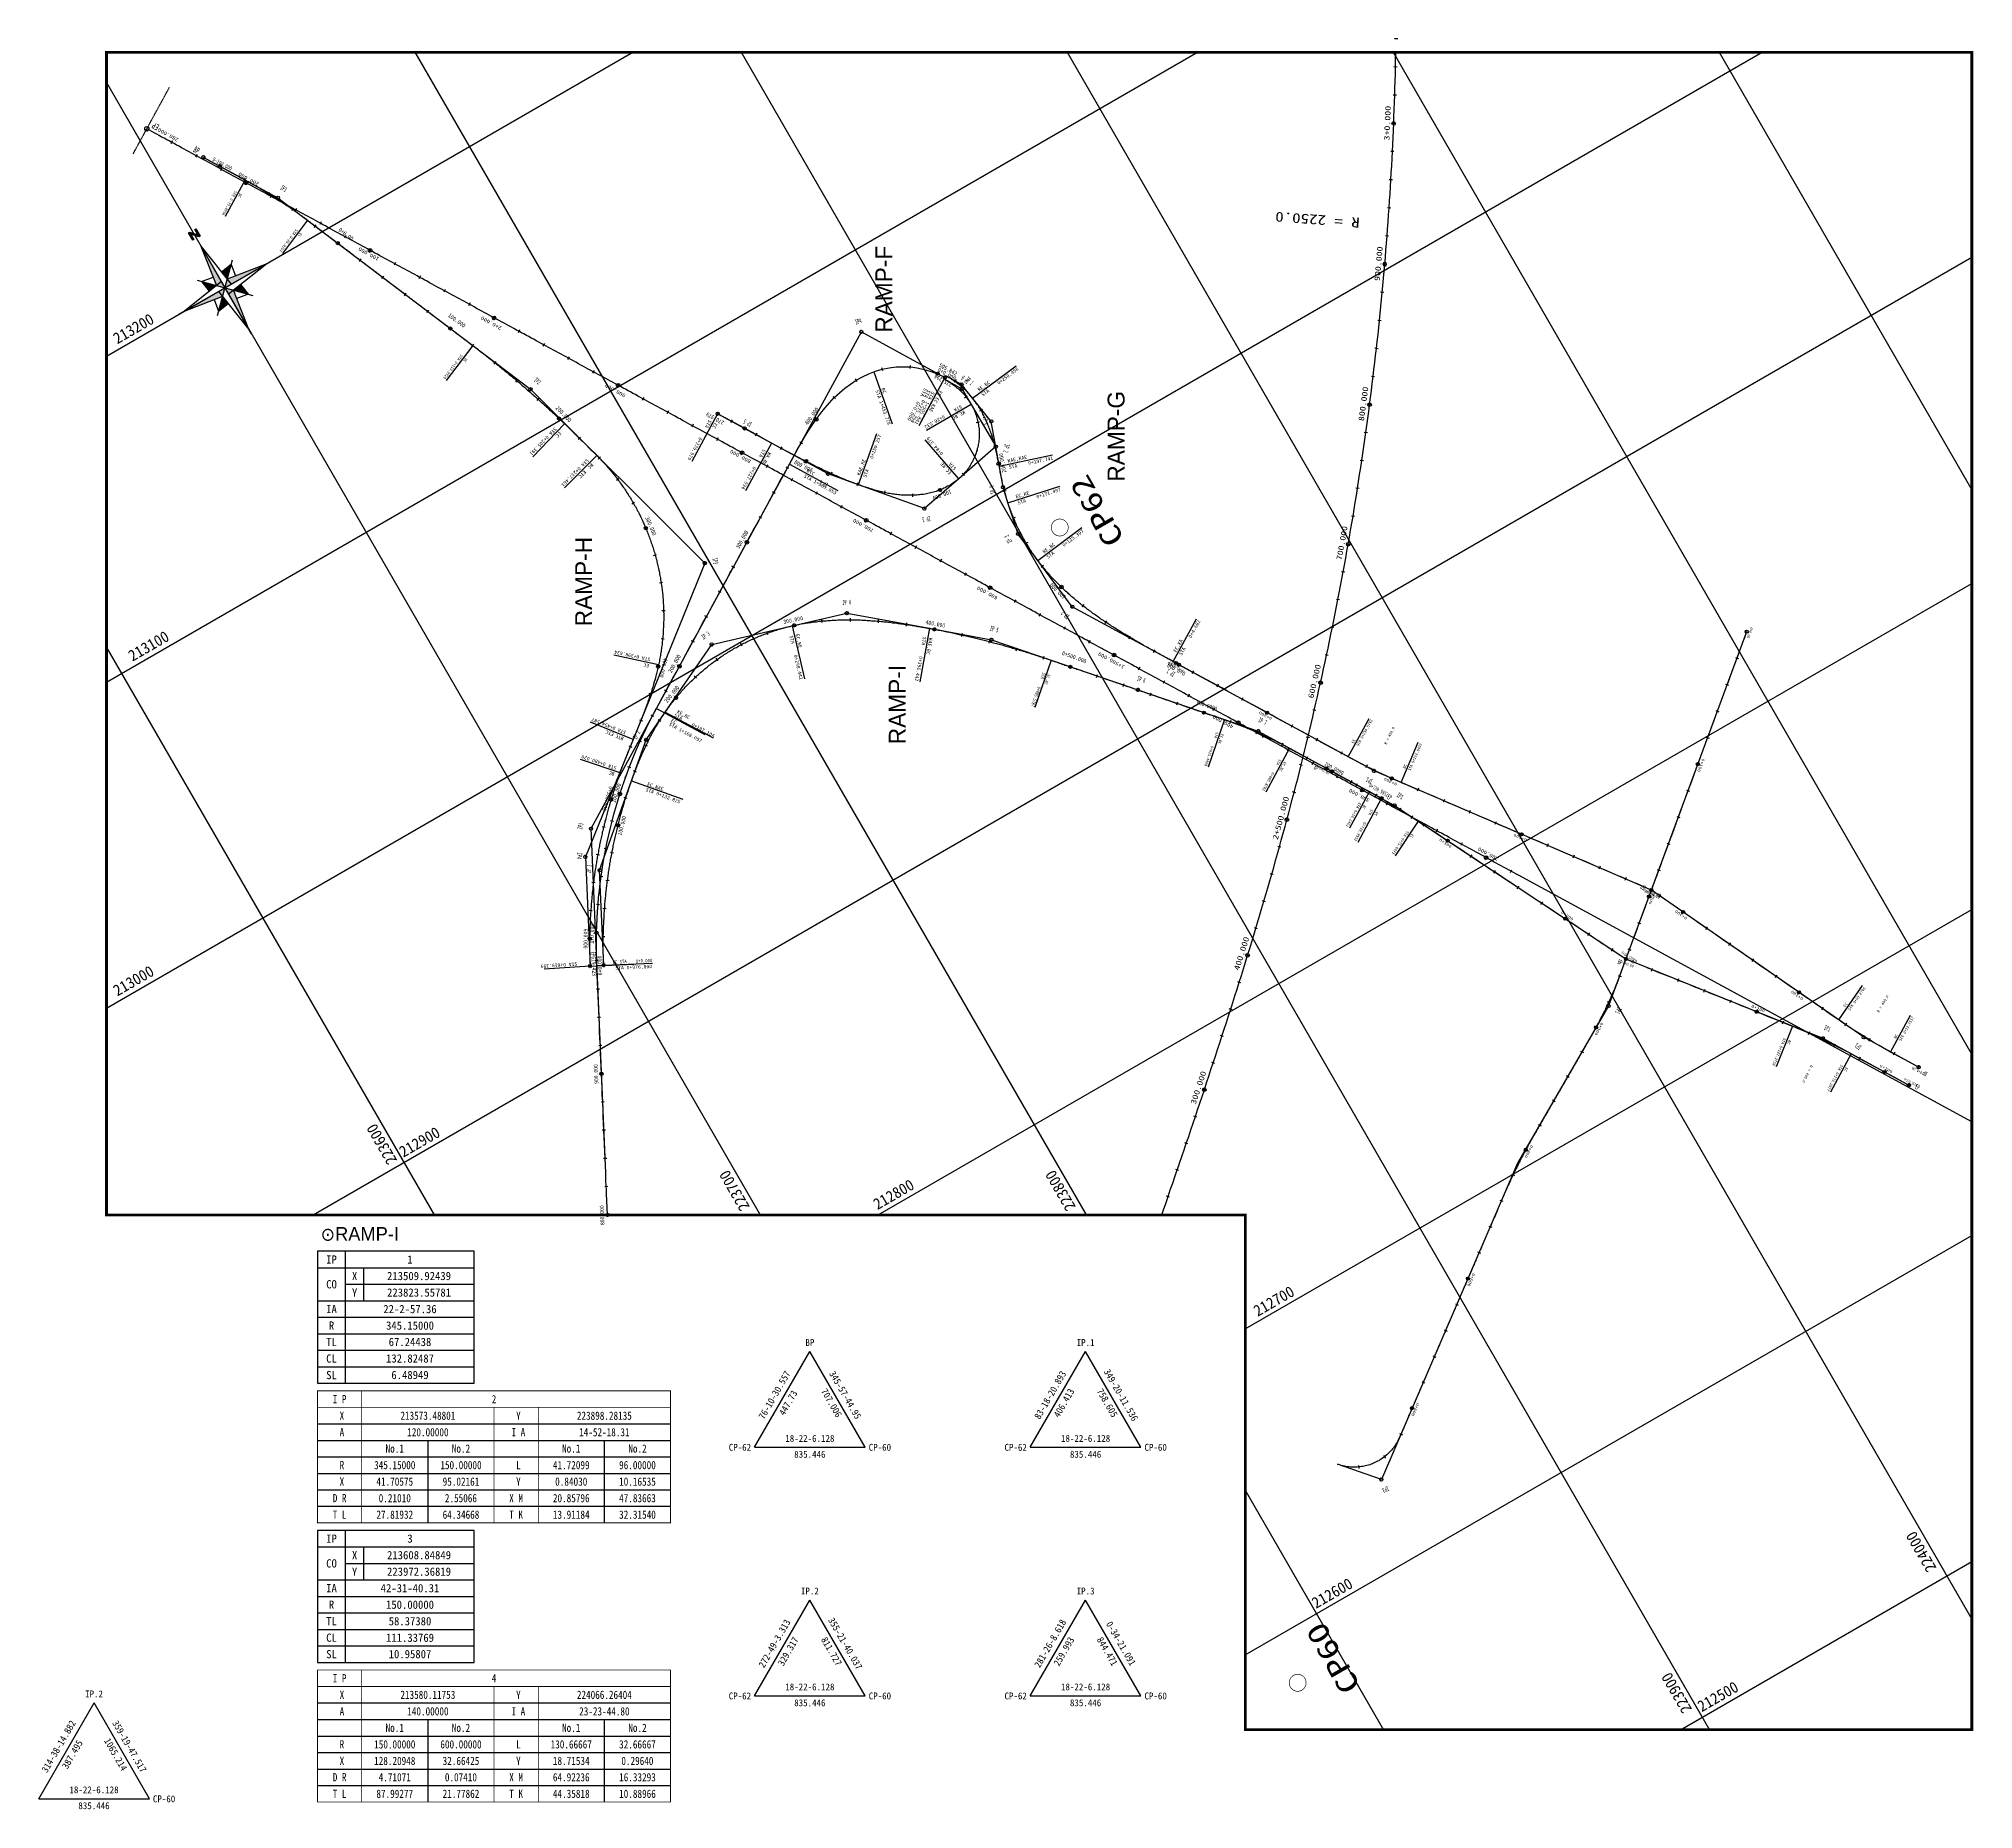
# Model space of a CAD drawing. Extents: x -2894 to -714, y 147 to 1611.
# Drawn here: x -2085 to -714, y 339 to 1594 of the extents above; entities that cross this region are included whole.
import ezdxf
from ezdxf.enums import TextEntityAlignment as Align

# ---------------------------------------------------------------- set-up
doc = ezdxf.new("R2010")
doc.units = 0
doc.header["$MEASUREMENT"] = 0
doc.linetypes.add('A-CENTR01', pattern=[2, 1.25, -0.25, 0.25, -0.25])
doc.layers.get('0').update_dxf_attribs({"linetype": 'CONTINUOUS'})
for name, color, linetype in [('CA-ALGN-CNTL', 2, 'CONTINUOUS'), ('CA-ALGN-IPLN', 1, 'CONTINUOUS'), ('CA-ALGN-IPSM', 2, 'CONTINUOUS'), ('CA-ALGN-STSM', 2, 'CONTINUOUS'), ('CA-ALGN-SUBL', 1, 'CONTINUOUS'), ('CA-ALGN-SUBT', 2, 'CONTINUOUS'), ('CA-ALGN-TBSM', 2, 'CONTINUOUS'), ('CA-ALGN-TEXT', 3, 'CONTINUOUS'), ('CA-DIML', 1, 'CONTINUOUS'), ('CA-DIMT', 3, 'CONTINUOUS'), ('CA-MACL', 7, 'A-CENTR01'), ('CA-TABL-LIN1', 4, 'CONTINUOUS'), ('CA-TABL-LIN2', 1, 'CONTINUOUS'), ('CA-TABL-TEX2', 3, 'CONTINUOUS'), ('CA-TEXT', 3, 'CONTINUOUS'), ('CV-AZMU', 3, 'CONTINUOUS'), ('CV-GRID-BORD', 4, 'CONTINUOUS'), ('CV-GRID-LINE', 1, 'CONTINUOUS'), ('CV-GRID-TEXT', 4, 'CONTINUOUS'), ('CV-SURV-SYMB', 3, 'CONTINUOUS'), ('CV-SURV-TEXT', 3, 'CONTINUOUS'), ('CV-TEXT', 3, 'CONTINUOUS'), ('CZ-TEX1', 6, 'CONTINUOUS')]:
    doc.layers.add(name, color=color, linetype=linetype)
doc.styles.add('GHS', font='DotumChe.ttf')
doc.styles.add('GTXT', font='DotumChe.ttf')

# ---------------------------------------------------------------- blocks, each defined once
blk = doc.blocks.new('CVSVCPM')
at = {"const_width": 0.15}
blk.add_lwpolyline([(0, 2, -1), (0, -2, -1), (0, 2)], format="xyb", dxfattribs=at)
at = {"style": 'GTXT', "flags": 1}
blk.add_attdef('NO', text='', height=2.5, dxfattribs=at).set_placement((0, 4.76), align=Align.MIDDLE)
blk = doc.blocks.new('CACTCRV')
at = {"layer": 'CA-TABL-LIN1'}
blk.add_line((-15.25, -20), (-15.25, 20), dxfattribs=at)
blk.add_lwpolyline([(-23.75, -20), (23.75, -20), (23.75, 20), (-23.75, 20)], close=True, dxfattribs=at)
at = {"layer": 'CA-TABL-LIN2'}
for p, q in [((-23.75, 15), (23.75, 15)), ((-9.75, 5), (-9.75, 15)), ((-15.25, 10), (23.75, 10)), ((-23.75, 5), (23.75, 5)), ((-23.75, 0), (23.75, 0)), ((-23.75, -5), (23.75, -5)), ((-23.75, -10), (23.75, -10)), ((-23.75, -15), (23.75, -15))]:
    blk.add_line(p, q, dxfattribs=at)
at = {"layer": 'CA-TABL-TEX2', "style": 'GTXT'}
for s, p in [('IP', (-19.5, 17.5)), ('X', (-12.5, 12.5)), ('CO', (-19.5, 10)), ('Y', (-12.5, 7.5)), ('IA', (-19.5, 2.5)), ('R', (-19.5, -2.5)), ('TL', (-19.5, -7.5)), ('CL', (-19.5, -12.5)), ('SL', (-19.5, -17.5))]:
    blk.add_text(s, height=2.5, dxfattribs=at).set_placement(p, align=Align.MIDDLE_CENTER)
at = {"layer": 'CA-TABL-TEX2', "style": 'GTXT', "flags": 4}
for tag, p in [('IPNO', (4.25, 17.5)), ('COX', (7, 12.5)), ('COY', (7, 7.5)), ('IA', (4.25, 2.5)), ('R', (4.25, -2.5)), ('TL', (4.25, -7.5)), ('CL', (4.25, -12.5)), ('SL', (4.25, -17.5))]:
    blk.add_attdef(tag, text='', height=2.5, dxfattribs=at).set_placement(p, align=Align.MIDDLE)
blk = doc.blocks.new('CXBEAR2')
blk.add_hatch(color=256).paths.add_polyline_path([(23.25, -1.5), (20.25, -1.5), (20.25, -1), (22.49, 1), (20.25, 1), (20.25, 1.5), (23.25, 1.5), (23.25, 1), (21.01, -1), (23.25, -1)])
for p, q in [((-2.22, 2.22), (0, 17.05)), ((0, 18.75), (0, -18.75)), ((0, 17.05), (2.56, 0)), ((-7.23, 7.23), (7.23, -7.23)), ((7.23, 7.23), (-7.23, -7.23)), ((0, 2.56), (-17.05, 0)), ((-1.75, 5.37), (-6.03, 6.03)), ((-6.03, 6.03), (-5.37, 1.75)), ((6.03, 6.03), (1.75, 5.37)), ((17.05, 0), (2.22, 2.22)), ((6.03, 6.03), (5.37, 1.75)), ((23.25, 1), (23.25, 1)), ((18.75, 0), (-18.75, 0)), ((-17.05, 0), (-2.22, -2.22)), ((-6.03, -6.03), (-5.37, -1.75)), ((-1.75, -5.37), (-6.03, -6.03)), ((0, -17.05), (-2.56, 0)), ((17.05, 0), (0, -2.56)), ((0, -17.05), (2.22, -2.22)), ((6.03, -6.03), (1.75, -5.37)), ((6.03, -6.03), (5.37, -1.75))]:
    blk.add_line(p, q)
blk.add_lwpolyline([(23.25, -1.5), (20.25, -1.5), (20.25, -1), (22.49, 1), (20.25, 1), (20.25, 1.5), (23.25, 1.5), (23.25, 1), (21.01, -1), (23.25, -1)], close=True)
for points in [[(0, 17.05), (-2.22, 2.22), (0, 0)], [(-6.03, 6.03), (-5.37, 1.75), (-2.22, 2.22)], [(17.05, 0), (2.22, 2.22), (0, 0)], [(6.03, 6.03), (1.75, 5.37), (2.22, 2.22)], [(0, 0), (-17.05, 0), (-2.22, -2.22)], [(-2.22, -2.22), (-1.75, -5.37), (-6.03, -6.03)], [(0, 0), (2.22, -2.22), (0, -17.05)], [(5.37, -1.75), (6.03, -6.03), (2.22, -2.22)]]:
    blk.add_solid(points)
blk = doc.blocks.new('CAIPMRK')
at = {"const_width": 0.1}
blk.add_lwpolyline([(-2, 0, -1), (2, 0, -1)], format="xyb", close=True, dxfattribs=at)
blk.add_circle((0, 0), 1.5)
blk = doc.blocks.new('CASTAMM')
blk.add_line((0, -1.5), (0, 1.5))
blk.add_circle((0, 0), 1.3)
at = {"style": 'GTXT', "flags": 1}
for tag, p in [('XSEC_DAT', (0, -6.9)), ('STA_DST', (0, -3.6))]:
    blk.add_attdef(tag, text='', height=2.5, dxfattribs=at).set_placement(p, align=Align.MIDDLE)
blk = doc.blocks.new('CASTAMS')
blk.add_line((0, -1.5), (0, 1.5))
at = {"style": 'GTXT', "flags": 1}
for tag, p in [('XSEC_DAT', (0, -6.9)), ('STA_DST', (0, -3.6))]:
    blk.add_attdef(tag, text='', height=2.5, dxfattribs=at).set_placement(p, align=Align.MIDDLE)

msp = doc.modelspace()

# ---------------------------------------------------------------- linework, layer by layer
msp.add_line((-1137, 1058.5), (-1138, 1056.7))
for centre in [(-1686.1, 860.4), (-1681.8, 760.4)]:
    msp.add_circle(centre, 1.2)
at = {"layer": 'CA-ALGN-CNTL'}
for p, q in [((-884.4, 1148.2), (-884.7, 1147.3)), ((-884, 1149.1), (-884.4, 1148.2)), ((-823.5, 885.9), (-819.9, 884.2)), ((-788.1, 884.5), (-791.5, 886.5)), ((-753.2, 865), (-756.7, 866.9))]:
    msp.add_line(p, q, dxfattribs=at)
at = {"layer": 'CA-ALGN-CNTL', "linetype": 'Continuous'}
for p, q in [((-983, 1007.9), (-986.6, 1009.5)), ((-979.3, 1006.3), (-983, 1007.9)), ((-975.6, 1004.8), (-979.3, 1006.3)), ((-971.9, 1003.2), (-975.6, 1004.8)), ((-960.9, 998.4), (-964.6, 1000)), ((-949.9, 993.7), (-953.6, 995.3)), ((-1023.5, 983.5), (-1020.1, 981.3)), ((-1020.1, 981.3), (-1016.8, 979.1)), ((-1016.8, 979.1), (-1013.5, 976.9)), ((-1013.5, 976.9), (-1010.1, 974.6)), ((-1010.1, 974.6), (-1006.8, 972.4)), ((-1006.8, 972.4), (-1003.5, 970.2)), ((-1003.5, 970.2), (-1000.1, 968)), ((-1000.1, 968), (-996.8, 965.8)), ((-996.8, 965.8), (-993.5, 963.6)), ((-990.1, 961.4), (-986.8, 959.2)), ((-986.8, 959.2), (-983.5, 956.9)), ((-983.5, 956.9), (-980.1, 954.7)), ((-980.1, 954.7), (-976.8, 952.5)), ((-973.5, 950.3), (-970.1, 948.1)), ((-970.1, 948.1), (-966.8, 945.9)), ((-960.5, 941.7), (-956.8, 940.2)), ((-953.1, 938.7), (-949.4, 937.2))]:
    msp.add_line(p, q, dxfattribs=at)
at = {"layer": 'CA-ALGN-CNTL'}
for points in [[(-1277.2, 795.4), (-1276.7, 797), (-1275.1, 801.7), (-1273.5, 806.5), (-1271.9, 811.2), (-1270.2, 815.9), (-1268.6, 820.7), (-1267, 825.4), (-1265.4, 830.1), (-1263.9, 834.9), (-1262.3, 839.6), (-1260.7, 844.4), (-1259.1, 849.1), (-1257.5, 853.9), (-1255.9, 858.6), (-1254.4, 863.3), (-1252.8, 868.1), (-1251.2, 872.8), (-1249.7, 877.6), (-1248.1, 882.3), (-1246.6, 887.1), (-1245, 891.9), (-1243.5, 896.6), (-1242, 901.4), (-1240.4, 906.1), (-1238.9, 910.9), (-1237.4, 915.7), (-1235.9, 920.4), (-1234.4, 925.2), (-1232.9, 930), (-1231.4, 934.7), (-1229.9, 939.5), (-1228.5, 944.3), (-1227, 949.1), (-1225.5, 953.9), (-1224.1, 958.6), (-1222.6, 963.4), (-1221.2, 968.2), (-1219.8, 973), (-1218.3, 977.8), (-1216.9, 982.6), (-1215.5, 987.4), (-1214.1, 992.2), (-1212.7, 997), (-1211.4, 1001.8), (-1210, 1006.6), (-1208.6, 1011.4), (-1207.3, 1016.2), (-1205.9, 1021.1), (-1204.6, 1025.9), (-1203.3, 1030.7), (-1201.9, 1035.5), (-1200.6, 1040.3), (-1199.3, 1045.2), (-1198.1, 1050), (-1196.8, 1054.8), (-1195.6, 1059.5), (-1195.5, 1059.7), (-1194.3, 1064.5), (-1193, 1069.4), (-1191.8, 1074.2), (-1190.6, 1079.1), (-1189.4, 1083.9), (-1188.2, 1088.8), (-1187, 1093.6), (-1185.8, 1098.5), (-1184.6, 1103.3), (-1183.5, 1108.2), (-1182.3, 1113.1), (-1181.2, 1117.9), (-1180.1, 1122.8), (-1179, 1127.7), (-1177.9, 1132.6), (-1176.8, 1137.4), (-1175.7, 1142.3), (-1174.6, 1147.2), (-1173.6, 1152.1), (-1172.5, 1157), (-1171.5, 1161.9), (-1170.4, 1166.8), (-1169.4, 1171.7), (-1168.4, 1176.6), (-1167.4, 1181.5), (-1166.4, 1186.4), (-1165.5, 1191.3), (-1164.5, 1196.2), (-1163.6, 1201.1), (-1162.6, 1206), (-1161.7, 1210.9), (-1160.8, 1215.8), (-1159.9, 1220.7), (-1159, 1225.7), (-1158.1, 1230.6), (-1157.2, 1235.5), (-1156.4, 1240.4), (-1155.5, 1245.4), (-1154.7, 1250.3), (-1153.8, 1255.2), (-1153, 1260.2), (-1152.2, 1265.1), (-1151.4, 1270), (-1150.6, 1275), (-1149.9, 1279.9), (-1149.1, 1284.8), (-1148.3, 1289.8), (-1147.6, 1294.7), (-1146.9, 1299.7), (-1146.1, 1304.6), (-1145.4, 1309.6), (-1144.7, 1314.5), (-1144.1, 1319.5), (-1143.4, 1324.4), (-1142.7, 1329.4), (-1142.1, 1334.3), (-1141.4, 1339.3), (-1140.8, 1344.3), (-1140.2, 1349.2), (-1139.6, 1354.2), (-1139, 1359.2), (-1138.4, 1364.1), (-1137.8, 1369.1), (-1137.2, 1374.1), (-1136.7, 1379), (-1136.1, 1384), (-1135.6, 1389), (-1135.1, 1393.9), (-1134.6, 1398.9), (-1134.1, 1403.9), (-1133.6, 1408.9), (-1133.1, 1413.8), (-1132.6, 1418.8), (-1132.2, 1423.8), (-1131.7, 1428.8), (-1131.3, 1433.8), (-1130.9, 1438.7), (-1130.5, 1443.7), (-1130.1, 1448.7), (-1129.7, 1453.7), (-1129.3, 1458.7), (-1128.9, 1463.7), (-1128.6, 1468.7), (-1128.2, 1473.6), (-1127.9, 1478.6), (-1127.6, 1483.6), (-1127.3, 1488.6), (-1127, 1493.6), (-1126.7, 1498.6), (-1126.4, 1503.6), (-1126.1, 1508.6), (-1125.9, 1513.6), (-1125.6, 1518.6), (-1125.4, 1523.6), (-1125.2, 1528.6), (-1125, 1533.5), (-1124.8, 1538.5), (-1124.6, 1543.5), (-1124.4, 1548.5), (-1124.2, 1553.5), (-1124.1, 1558.5), (-1123.9, 1563.5), (-1123.8, 1568.5), (-1123.7, 1573.5), (-1123.6, 1578.5), (-1123.5, 1583.5), (-1123.5, 1583.9)], [(-715.5, 826.3), (-1036.6, 1001), (-1038.4, 1002), (-1040.1, 1003), (-1041.9, 1003.9), (-1043.6, 1004.9), (-1045.4, 1005.8), (-1047.2, 1006.8), (-1048.9, 1007.7), (-1050.7, 1008.7), (-1052.4, 1009.6), (-1054.2, 1010.6), (-1055.9, 1011.6), (-1057.7, 1012.5), (-1059.5, 1013.5), (-1061.2, 1014.4), (-1063, 1015.4), (-1064.7, 1016.3), (-1066.5, 1017.3), (-1068.2, 1018.3), (-1070, 1019.2), (-1071.8, 1020.2), (-1073.5, 1021.1), (-1075.3, 1022.1), (-1077, 1023), (-1078.8, 1024), (-1080.5, 1024.9), (-1082.3, 1025.9), (-1084, 1026.9), (-1085.8, 1027.8), (-1087.6, 1028.8), (-1089.3, 1029.7), (-1091.1, 1030.7), (-1092.8, 1031.6), (-1093.7, 1032.1), (-1094.6, 1032.6), (-1096.3, 1033.5), (-1098.1, 1034.5), (-1099.9, 1035.5), (-1101.6, 1036.4), (-1103.4, 1037.4), (-1105.1, 1038.3), (-1106.9, 1039.3), (-1108.6, 1040.2), (-1110.4, 1041.2), (-1112.2, 1042.2), (-1113.9, 1043.1), (-1115.7, 1044.1), (-1117.4, 1045), (-1119.2, 1046), (-1120.9, 1046.9), (-1122.7, 1047.9), (-1124.5, 1048.8), (-1126.2, 1049.8), (-1128, 1050.8), (-1129.7, 1051.7), (-1131.5, 1052.7), (-1133.2, 1053.6), (-1135, 1054.6), (-1136.3, 1055.3), (-1136.8, 1055.5), (-1138.5, 1056.5), (-1140.3, 1057.4), (-1142, 1058.4), (-1143.8, 1059.4), (-1145.5, 1060.3), (-1147.3, 1061.3), (-1149, 1062.2), (-1150.8, 1063.2), (-1152.6, 1064.1), (-1154.3, 1065.1), (-1156.1, 1066), (-1157.8, 1067), (-1159.6, 1068), (-1161.3, 1068.9), (-1163.1, 1069.9), (-1164.9, 1070.8), (-1166.6, 1071.8), (-1168.4, 1072.7), (-1170.1, 1073.7), (-1171.9, 1074.7), (-1173.6, 1075.6), (-1175.4, 1076.6), (-1177.2, 1077.5), (-1178.9, 1078.5), (-1180.7, 1079.4), (-1182.4, 1080.4), (-1184.2, 1081.3), (-1185.9, 1082.3), (-1187.7, 1083.3), (-1189.5, 1084.2), (-1191.2, 1085.2), (-1193, 1086.1), (-1194.7, 1087.1), (-1196.5, 1088), (-1198.2, 1089), (-1200, 1089.9), (-1201.8, 1090.9), (-1203.5, 1091.9), (-1205.3, 1092.8), (-1207, 1093.8), (-1208.8, 1094.7), (-1210.5, 1095.7), (-1212.3, 1096.6), (-1214, 1097.6), (-1215.8, 1098.6), (-1217.6, 1099.5), (-1219.3, 1100.5), (-1221.1, 1101.4), (-1222.8, 1102.4), (-1224.6, 1103.3), (-1226.3, 1104.3), (-1228.1, 1105.2), (-1229.9, 1106.2), (-1231.6, 1107.2), (-1233.4, 1108.1), (-1235.1, 1109.1), (-1236.9, 1110), (-1238.6, 1111), (-1240.4, 1111.9), (-1242.2, 1112.9), (-1243.9, 1113.8), (-1245.7, 1114.8), (-1247.4, 1115.8), (-1249.2, 1116.7), (-1250.9, 1117.7), (-1252.7, 1118.6), (-1254.5, 1119.6), (-1256.2, 1120.5), (-1258, 1121.5), (-1259.7, 1122.5), (-1261.5, 1123.4), (-1263.2, 1124.4), (-1265, 1125.3), (-1266.7, 1126.3), (-1268.5, 1127.2), (-1270.3, 1128.2), (-1272, 1129.1), (-1273.8, 1130.1), (-1275.5, 1131.1), (-1277.3, 1132), (-1279, 1133), (-1280.8, 1133.9), (-1282.6, 1134.9), (-1284.3, 1135.8), (-1286.1, 1136.8), (-1287.8, 1137.7), (-1289.6, 1138.7), (-1291.3, 1139.7), (-1293.1, 1140.6), (-1294.9, 1141.6), (-1296.6, 1142.5), (-1298.4, 1143.5), (-1300.1, 1144.4), (-1301.9, 1145.4), (-1303.6, 1146.3), (-1305.4, 1147.3), (-1307.2, 1148.3), (-1308.9, 1149.2), (-1310.7, 1150.2), (-1312.4, 1151.1), (-1314.2, 1152.1), (-1315.9, 1153), (-1317.7, 1154), (-1319.5, 1155), (-1321.2, 1155.9), (-1323, 1156.9), (-1324.7, 1157.8), (-1326.5, 1158.8), (-1328.2, 1159.7), (-1330, 1160.7), (-1330.9, 1161.2), (-1331.7, 1161.6), (-1333.5, 1162.6), (-1335.3, 1163.6), (-1337, 1164.5), (-1338.8, 1165.5), (-1340.5, 1166.4), (-1342.3, 1167.4), (-1344, 1168.3), (-1345.8, 1169.3), (-1347.6, 1170.2), (-1349.3, 1171.2), (-1351.1, 1172.2), (-1352.8, 1173.1), (-1354.6, 1174.1), (-1356.3, 1175), (-1358.1, 1176), (-1359.9, 1176.9), (-1361.6, 1177.9), (-1363.4, 1178.9), (-1365.1, 1179.8), (-1366.9, 1180.8), (-1368.6, 1181.7), (-1370.4, 1182.7), (-1372.2, 1183.6), (-1373.9, 1184.6), (-1375.7, 1185.5), (-1377.4, 1186.5), (-1379.2, 1187.5), (-1380.9, 1188.4), (-1382.7, 1189.4), (-1384.5, 1190.3), (-1386.2, 1191.3), (-1388, 1192.2), (-1389.7, 1193.2), (-1391.5, 1194.1), (-1393.2, 1195.1), (-1395, 1196.1), (-1396.7, 1197), (-1398.5, 1198), (-1400.3, 1198.9), (-1402, 1199.9), (-1403.8, 1200.8), (-1405.5, 1201.8), (-1407.3, 1202.7), (-1409, 1203.7), (-1410.8, 1204.7), (-1412.6, 1205.6), (-1414.3, 1206.6), (-1416.1, 1207.5), (-1417.8, 1208.5), (-1419.6, 1209.4), (-1421.3, 1210.4), (-1423.1, 1211.4), (-1424.9, 1212.3), (-1426.6, 1213.3), (-1428.4, 1214.2), (-1430.1, 1215.2), (-1431.9, 1216.1), (-1433.6, 1217.1), (-1435.4, 1218), (-1437.2, 1219), (-1438.9, 1220), (-1440.7, 1220.9), (-1442.4, 1221.9), (-1444.2, 1222.8), (-1445.9, 1223.8), (-1447.7, 1224.7), (-1449.5, 1225.7), (-1451.2, 1226.6), (-1453, 1227.6), (-1454.7, 1228.6), (-1456.5, 1229.5), (-1458.2, 1230.5), (-1460, 1231.4), (-1461.7, 1232.4), (-1463.5, 1233.3), (-1465.3, 1234.3), (-1467, 1235.3), (-1468.8, 1236.2), (-1470.5, 1237.2), (-1472.3, 1238.1), (-1474, 1239.1), (-1475.8, 1240), (-1477.6, 1241), (-1479.3, 1241.9), (-1481.1, 1242.9), (-1482.8, 1243.9), (-1484.6, 1244.8), (-1486.3, 1245.8), (-1488.1, 1246.7), (-1489.9, 1247.7), (-1491.6, 1248.6), (-1493.4, 1249.6), (-1495.1, 1250.5), (-1496.9, 1251.5), (-1498.6, 1252.5), (-1500.4, 1253.4), (-1502.2, 1254.4), (-1503.9, 1255.3), (-1505.7, 1256.3), (-1507.4, 1257.2), (-1509.2, 1258.2), (-1510.9, 1259.1), (-1512.7, 1260.1), (-1514.5, 1261.1), (-1516.2, 1262), (-1518, 1263), (-1519.7, 1263.9), (-1521.5, 1264.9), (-1523.2, 1265.8), (-1525, 1266.8), (-1526.7, 1267.8), (-1528.5, 1268.7), (-1530.3, 1269.7), (-1532, 1270.6), (-1533.8, 1271.6), (-1535.5, 1272.5), (-1537.3, 1273.5), (-1539, 1274.4), (-1540.8, 1275.4), (-1542.6, 1276.4), (-1544.3, 1277.3), (-1546.1, 1278.3), (-1547.8, 1279.2), (-1548.7, 1279.7), (-1549.6, 1280.2), (-1551.3, 1281.1), (-1553.1, 1282.1), (-1554.9, 1283), (-1556.6, 1284), (-1558.4, 1285), (-1560.1, 1285.9), (-1561.9, 1286.9), (-1563.6, 1287.8), (-1565.4, 1288.8), (-1567.2, 1289.7), (-1568.9, 1290.7), (-1570.7, 1291.7), (-1572.4, 1292.6), (-1574.2, 1293.6), (-1575.9, 1294.5), (-1577.7, 1295.5), (-1579.5, 1296.4), (-1581.2, 1297.4), (-1583, 1298.3), (-1584.7, 1299.3), (-1586.5, 1300.3), (-1588.2, 1301.2), (-1590, 1302.2), (-1591.7, 1303.1), (-1593.5, 1304.1), (-1595.3, 1305), (-1597, 1306), (-1598.8, 1306.9), (-1600.5, 1307.9), (-1602.3, 1308.9), (-1604, 1309.8), (-1605.8, 1310.8), (-1607.6, 1311.7), (-1609.3, 1312.7), (-1611.1, 1313.6), (-1612.8, 1314.6), (-1614.6, 1315.5), (-1616.3, 1316.5), (-1618.1, 1317.5), (-1619.9, 1318.4), (-1621.6, 1319.4), (-1623.4, 1320.3), (-1625.1, 1321.3), (-1626.9, 1322.2), (-1628.6, 1323.2), (-1630.4, 1324.2), (-1632.2, 1325.1), (-1633.9, 1326.1), (-1635.7, 1327), (-1637.4, 1328), (-1639.2, 1328.9), (-1640.9, 1329.9), (-1642.7, 1330.8), (-1644.5, 1331.8), (-1646.2, 1332.8), (-1648, 1333.7), (-1649.7, 1334.7), (-1651.5, 1335.6), (-1653.2, 1336.6), (-1655, 1337.5), (-1656.7, 1338.5), (-1658.5, 1339.4), (-1660.3, 1340.4), (-1662, 1341.4), (-1663.8, 1342.3), (-1665.5, 1343.3), (-1667.3, 1344.2), (-1669, 1345.2), (-1670.8, 1346.1), (-1672.6, 1347.1), (-1674.3, 1348.1), (-1676.1, 1349), (-1677.8, 1350), (-1679.6, 1350.9), (-1681.3, 1351.9), (-1683.1, 1352.8), (-1684.9, 1353.8), (-1685.7, 1354.3), (-1686.6, 1354.7), (-1688.4, 1355.7), (-1690.1, 1356.7), (-1691.9, 1357.6), (-1693.6, 1358.6), (-1695.4, 1359.5), (-1697.2, 1360.5), (-1698.9, 1361.4), (-1700.7, 1362.4), (-1702.4, 1363.3), (-1704.2, 1364.3), (-1705.9, 1365.3), (-1707.7, 1366.2), (-1709.5, 1367.2), (-1711.2, 1368.1), (-1713, 1369.1), (-1714.7, 1370), (-1716.5, 1371), (-1718.2, 1372), (-1720, 1372.9), (-1721.7, 1373.9), (-1723.5, 1374.8), (-1725.3, 1375.8), (-1727, 1376.7), (-1728.8, 1377.7), (-1730.5, 1378.6), (-1732.3, 1379.6), (-1734, 1380.6), (-1735.8, 1381.5), (-1737.6, 1382.5), (-1739.3, 1383.4), (-1741.1, 1384.4), (-1742.8, 1385.3), (-1744.6, 1386.3), (-1746.3, 1387.2), (-1748.1, 1388.2), (-1749.9, 1389.2), (-1751.6, 1390.1), (-1753.4, 1391.1), (-1755.1, 1392), (-1756.9, 1393), (-1758.6, 1393.9), (-1760.4, 1394.9), (-1762.2, 1395.8), (-1763.9, 1396.8), (-1765.7, 1397.8), (-1767.4, 1398.7), (-1769.2, 1399.7), (-1770.9, 1400.6), (-1772.7, 1401.6), (-1774.5, 1402.5), (-1776.2, 1403.5), (-1778, 1404.5), (-1779.7, 1405.4), (-1781.5, 1406.4), (-1783.2, 1407.3), (-1785, 1408.3), (-1786.7, 1409.2), (-1788.5, 1410.2), (-1790.3, 1411.1), (-1792, 1412.1), (-1793.8, 1413.1), (-1795.5, 1414), (-1797.3, 1415), (-1799, 1415.9), (-1800.8, 1416.9), (-1802.6, 1417.8), (-1804.3, 1418.8), (-1806.1, 1419.7), (-1807.8, 1420.7), (-1809.6, 1421.7), (-1811.3, 1422.6), (-1813.1, 1423.6), (-1814.9, 1424.5), (-1816.6, 1425.5), (-1818.4, 1426.4), (-1820.1, 1427.4), (-1821.9, 1428.4), (-1823.6, 1429.3), (-1825.4, 1430.3), (-1827.2, 1431.2), (-1828.9, 1432.2), (-1830.7, 1433.1), (-1832.4, 1434.1), (-1834.2, 1435), (-1835.9, 1436), (-1837.7, 1437), (-1839.5, 1437.9), (-1841.2, 1438.9), (-1843, 1439.8), (-1844.7, 1440.8), (-1846.5, 1441.7), (-1848.2, 1442.7), (-1850, 1443.6), (-1851.7, 1444.6), (-1853.5, 1445.6), (-1855.3, 1446.5), (-1857, 1447.5), (-1858.8, 1448.4), (-1860.5, 1449.4), (-1862.3, 1450.3), (-1864, 1451.3), (-1865.8, 1452.2), (-1867.6, 1453.2), (-1869.3, 1454.2), (-1871.1, 1455.1), (-1872.8, 1456.1), (-1874.6, 1457), (-1876.3, 1458), (-1878.1, 1458.9), (-1879.9, 1459.9), (-1881.6, 1460.9), (-1883.4, 1461.8), (-1885.1, 1462.8), (-1886.9, 1463.7), (-1888.6, 1464.7), (-1890.4, 1465.6), (-1892.2, 1466.6), (-1893.9, 1467.5), (-1895.7, 1468.5), (-1897.4, 1469.5), (-1899.2, 1470.4), (-1900.9, 1471.4), (-1902.7, 1472.3), (-1904.5, 1473.3), (-1906.2, 1474.2), (-1908, 1475.2), (-1909.7, 1476.1), (-1911, 1476.9), (-1911.5, 1477.1), (-1913.2, 1478.1), (-1915, 1479), (-1916.7, 1480), (-1918.5, 1480.9), (-1920.3, 1481.9), (-1922, 1482.8), (-1923.8, 1483.8), (-1925.5, 1484.8), (-1927.3, 1485.7), (-1929, 1486.7), (-1930.8, 1487.6), (-1932.6, 1488.6), (-1934.3, 1489.5), (-1936.1, 1490.5), (-1937.8, 1491.4), (-1939.6, 1492.4), (-1941.3, 1493.4), (-1943.1, 1494.3), (-1944.9, 1495.3), (-1946.6, 1496.2), (-1948.4, 1497.2), (-1950.1, 1498.1), (-1951.9, 1499.1), (-1953.6, 1500), (-1955.4, 1501), (-1957.2, 1502), (-1958.9, 1502.9), (-1960.7, 1503.9), (-1962.4, 1504.8), (-1964.2, 1505.8), (-1965.9, 1506.7), (-1967.7, 1507.7), (-1969.5, 1508.6), (-1971.2, 1509.6), (-1973, 1510.6), (-1974.7, 1511.5), (-1976.5, 1512.5), (-1978.2, 1513.4), (-1980, 1514.4), (-1981.7, 1515.3), (-1983.5, 1516.3), (-1985.3, 1517.3), (-1987, 1518.2), (-1988.8, 1519.2), (-1990.5, 1520.1), (-1992.3, 1521.1), (-1994, 1522), (-1995.8, 1523), (-1997.6, 1523.9), (-1999.3, 1524.9), (-2001.1, 1525.9), (-2002.8, 1526.8), (-2004.6, 1527.8), (-2006.3, 1528.7), (-2008.1, 1529.7)], [(-1968.1, 1509.6), (-1967.8, 1509.5), (-1967, 1509), (-1966.1, 1508.5), (-1965.2, 1508), (-1964.3, 1507.6), (-1963.4, 1507.1), (-1962.6, 1506.6), (-1961.7, 1506.1), (-1960.8, 1505.7), (-1959.9, 1505.2), (-1959, 1504.7), (-1958.2, 1504.2), (-1957.3, 1503.7), (-1956.4, 1503.3), (-1955.5, 1502.8), (-1954.7, 1502.3), (-1953.8, 1501.8), (-1952.9, 1501.4), (-1952, 1500.9), (-1951.1, 1500.4), (-1950.3, 1499.9), (-1949.4, 1499.4), (-1948.5, 1499), (-1947.6, 1498.5), (-1946.7, 1498), (-1945.9, 1497.5), (-1945, 1497), (-1944.1, 1496.6), (-1943.2, 1496.1), (-1942.4, 1495.6), (-1941.5, 1495.1), (-1940.6, 1494.7), (-1939.7, 1494.2), (-1938.8, 1493.7), (-1938.4, 1493.5), (-1938, 1493.2), (-1937.1, 1492.7), (-1936.2, 1492.3), (-1935.3, 1491.8), (-1934.5, 1491.3), (-1933.6, 1490.8), (-1932.7, 1490.3), (-1931.9, 1489.8), (-1931, 1489.3), (-1930.1, 1488.8), (-1929.3, 1488.3), (-1928.4, 1487.8), (-1927.5, 1487.3), (-1926.7, 1486.8), (-1925.8, 1486.3), (-1925, 1485.8), (-1924.1, 1485.2), (-1923.2, 1484.7), (-1922.4, 1484.2), (-1921.5, 1483.7), (-1920.7, 1483.1), (-1919.8, 1482.6), (-1919, 1482.1), (-1918.2, 1481.5), (-1917.3, 1481), (-1916.5, 1480.5), (-1915.6, 1479.9), (-1914.8, 1479.4), (-1914, 1478.8), (-1913.1, 1478.3), (-1912.3, 1477.7), (-1911.5, 1477.2), (-1910.6, 1476.6), (-1909.8, 1476.1), (-1909, 1475.5), (-1908.1, 1474.9), (-1907.3, 1474.4), (-1906.5, 1473.8), (-1905.7, 1473.2), (-1904.8, 1472.7), (-1904, 1472.1), (-1903.2, 1471.5), (-1902.4, 1470.9), (-1901.6, 1470.4), (-1900.8, 1469.8), (-1900, 1469.2), (-1899.2, 1468.6), (-1898.3, 1468), (-1897.5, 1467.4), (-1896.7, 1466.8), (-1895.9, 1466.2), (-1895.1, 1465.6), (-1894.3, 1465), (-1894.2, 1464.9), (-1893.5, 1464.4), (-1892.7, 1463.8), (-1892, 1463.2), (-1891.2, 1462.6), (-1890.4, 1462), (-1889.6, 1461.4), (-1888.8, 1460.8), (-1888, 1460.2), (-1887.2, 1459.6), (-1886.4, 1459), (-1885.6, 1458.4), (-1884.8, 1457.8), (-1884, 1457.2), (-1883.2, 1456.6), (-1882.4, 1455.9), (-1881.6, 1455.3), (-1880.8, 1454.7), (-1880, 1454.1), (-1879.2, 1453.5), (-1878.4, 1452.9), (-1877.6, 1452.3), (-1876.8, 1451.7), (-1876, 1451.1), (-1875.2, 1450.5), (-1874.4, 1449.9), (-1873.6, 1449.3), (-1872.8, 1448.7), (-1872, 1448.1), (-1871.2, 1447.5), (-1870.4, 1446.9), (-1869.6, 1446.3), (-1868.8, 1445.7), (-1868, 1445.1), (-1867.3, 1444.5), (-1866.5, 1443.9), (-1865.7, 1443.3), (-1864.9, 1442.7), (-1864.1, 1442.1), (-1863.3, 1441.4), (-1862.5, 1440.8), (-1861.7, 1440.2), (-1860.9, 1439.6), (-1860.1, 1439), (-1859.3, 1438.4), (-1858.5, 1437.8), (-1857.7, 1437.2), (-1856.9, 1436.6), (-1856.1, 1436), (-1855.3, 1435.4), (-1854.5, 1434.8), (-1853.7, 1434.2), (-1852.9, 1433.6), (-1852.1, 1433), (-1851.3, 1432.4), (-1850.5, 1431.8), (-1849.7, 1431.2), (-1848.9, 1430.6), (-1848.1, 1430), (-1847.3, 1429.4), (-1846.5, 1428.8), (-1845.7, 1428.2), (-1844.9, 1427.5), (-1844.1, 1426.9), (-1843.3, 1426.3), (-1842.5, 1425.7), (-1841.8, 1425.1), (-1841, 1424.5), (-1840.2, 1423.9), (-1839.4, 1423.3), (-1838.6, 1422.7), (-1837.8, 1422.1), (-1837, 1421.5), (-1836.2, 1420.9), (-1835.4, 1420.3), (-1834.6, 1419.7), (-1833.8, 1419.1), (-1833, 1418.5), (-1832.2, 1417.9), (-1831.4, 1417.3), (-1830.6, 1416.7), (-1829.8, 1416.1), (-1829, 1415.5), (-1828.2, 1414.9), (-1827.4, 1414.3), (-1826.6, 1413.7), (-1825.8, 1413), (-1825, 1412.4), (-1824.2, 1411.8), (-1823.4, 1411.2), (-1822.6, 1410.6), (-1821.8, 1410), (-1821, 1409.4), (-1820.2, 1408.8), (-1819.4, 1408.2), (-1818.6, 1407.6), (-1817.8, 1407), (-1817.1, 1406.4), (-1816.3, 1405.8), (-1815.5, 1405.2), (-1814.7, 1404.6), (-1813.9, 1404), (-1813.1, 1403.4), (-1812.3, 1402.8), (-1811.5, 1402.2), (-1810.7, 1401.6), (-1809.9, 1401), (-1809.1, 1400.4), (-1808.3, 1399.8), (-1807.5, 1399.1), (-1806.7, 1398.5), (-1805.9, 1397.9), (-1805.1, 1397.3), (-1804.3, 1396.7), (-1803.5, 1396.1), (-1802.7, 1395.5), (-1801.9, 1394.9), (-1801.1, 1394.3), (-1800.3, 1393.7), (-1799.5, 1393.1), (-1798.7, 1392.5), (-1797.9, 1391.9), (-1797.1, 1391.3), (-1796.3, 1390.7), (-1795.5, 1390.1), (-1794.7, 1389.5), (-1793.9, 1388.9), (-1793.1, 1388.3), (-1792.4, 1387.7), (-1791.6, 1387.1), (-1790.8, 1386.5), (-1790, 1385.9), (-1789.2, 1385.3), (-1788.4, 1384.6), (-1787.6, 1384), (-1786.8, 1383.4), (-1786, 1382.8), (-1785.2, 1382.2), (-1784.4, 1381.6), (-1783.6, 1381), (-1782.8, 1380.4), (-1782, 1379.8), (-1781.2, 1379.2), (-1780.4, 1378.6), (-1779.6, 1378), (-1778.8, 1377.4), (-1778, 1376.8), (-1777.2, 1376.2), (-1777.2, 1376.2), (-1777.2, 1376.2), (-1776.4, 1375.6), (-1775.6, 1375), (-1774.8, 1374.4), (-1774, 1373.8), (-1773.2, 1373.2), (-1772.4, 1372.5), (-1771.7, 1371.9), (-1770.9, 1371.3), (-1770.1, 1370.7), (-1769.3, 1370.1), (-1768.5, 1369.5), (-1767.7, 1368.9), (-1766.9, 1368.2), (-1766.1, 1367.6), (-1765.4, 1367), (-1764.6, 1366.4), (-1763.8, 1365.8), (-1763, 1365.1), (-1762.2, 1364.5), (-1761.4, 1363.9), (-1760.7, 1363.3), (-1759.9, 1362.6), (-1759.1, 1362), (-1758.3, 1361.4), (-1757.5, 1360.8), (-1756.8, 1360.1), (-1756, 1359.5), (-1755.2, 1358.9), (-1754.5, 1358.2), (-1753.7, 1357.6), (-1752.9, 1357), (-1752.1, 1356.3), (-1751.4, 1355.7), (-1750.6, 1355), (-1749.8, 1354.4), (-1749.1, 1353.8), (-1748.3, 1353.1), (-1747.5, 1352.5), (-1746.8, 1351.8), (-1746, 1351.2), (-1745.2, 1350.5), (-1744.5, 1349.9), (-1743.7, 1349.2), (-1743, 1348.6), (-1742.2, 1347.9), (-1741.4, 1347.3), (-1740.7, 1346.6), (-1739.9, 1346), (-1739.2, 1345.3), (-1738.4, 1344.7), (-1737.7, 1344), (-1736.9, 1343.4), (-1736.2, 1342.7), (-1735.4, 1342), (-1734.6, 1341.4), (-1733.9, 1340.7), (-1733.1, 1340.1), (-1732.4, 1339.4), (-1731.7, 1338.7), (-1730.9, 1338.1), (-1730.2, 1337.4), (-1729.4, 1336.7), (-1728.7, 1336.1), (-1727.9, 1335.4), (-1727.2, 1334.7), (-1726.4, 1334), (-1725.7, 1333.4), (-1725, 1332.7), (-1724.2, 1332), (-1723.5, 1331.3), (-1722.8, 1330.7), (-1722, 1330), (-1721.3, 1329.3), (-1720.6, 1328.6), (-1719.8, 1328), (-1719.1, 1327.3), (-1718.4, 1326.6), (-1717.6, 1325.9), (-1716.9, 1325.2), (-1716.2, 1324.5), (-1715.4, 1323.9), (-1714.7, 1323.2), (-1714, 1322.5), (-1713.3, 1321.8), (-1712.5, 1321.1), (-1712.3, 1320.8), (-1711.8, 1320.4), (-1711.1, 1319.7), (-1710.4, 1319), (-1709.7, 1318.3), (-1708.9, 1317.6), (-1708.2, 1316.9), (-1707.5, 1316.2), (-1706.8, 1315.5), (-1706.1, 1314.8), (-1705.4, 1314.1), (-1704.6, 1313.4), (-1703.9, 1312.7), (-1703.2, 1312), (-1702.5, 1311.3), (-1701.8, 1310.6), (-1701.1, 1309.9), (-1700.4, 1309.2), (-1699.6, 1308.5), (-1698.9, 1307.8), (-1698.2, 1307.1), (-1697.5, 1306.4), (-1696.8, 1305.7), (-1696.1, 1305), (-1695.4, 1304.3), (-1694.7, 1303.6), (-1694, 1302.9), (-1693.3, 1302.2), (-1692.6, 1301.5), (-1691.8, 1300.8), (-1691.1, 1300.1), (-1690.4, 1299.4), (-1689.7, 1298.7), (-1689.4, 1298.3), (-1689.4, 1298.3), (-1689.4, 1298.3), (-1689, 1298), (-1688.3, 1297.2), (-1687.6, 1296.5), (-1686.9, 1295.8), (-1686.2, 1295.1), (-1685.5, 1294.4), (-1684.9, 1293.6), (-1684.2, 1292.9), (-1683.5, 1292.2), (-1682.8, 1291.4), (-1682.2, 1290.7), (-1681.5, 1289.9), (-1680.9, 1289.1), (-1680.2, 1288.4), (-1679.6, 1287.6), (-1678.9, 1286.9), (-1678.3, 1286.1), (-1677.7, 1285.3), (-1677.1, 1284.5), (-1676.4, 1283.7), (-1675.8, 1282.9), (-1675.2, 1282.2), (-1674.6, 1281.4), (-1674, 1280.6), (-1673.4, 1279.8), (-1672.8, 1278.9), (-1672.2, 1278.1), (-1671.7, 1277.3), (-1671.1, 1276.5), (-1670.5, 1275.7), (-1669.9, 1274.9), (-1669.4, 1274), (-1668.8, 1273.2), (-1668.3, 1272.4), (-1667.7, 1271.5), (-1667.2, 1270.7), (-1666.7, 1269.8), (-1666.1, 1269), (-1665.6, 1268.1), (-1665.1, 1267.3), (-1664.6, 1266.4), (-1664.1, 1265.6), (-1663.6, 1264.7), (-1663.1, 1263.8), (-1662.6, 1263), (-1662.1, 1262.1), (-1661.6, 1261.2), (-1661.1, 1260.3), (-1660.7, 1259.4), (-1660.2, 1258.6), (-1659.7, 1257.7), (-1659.3, 1256.8), (-1658.8, 1255.9), (-1658.4, 1255), (-1658, 1254.1), (-1657.5, 1253.2), (-1657.1, 1252.3), (-1656.7, 1251.4), (-1656.3, 1250.5), (-1655.9, 1249.5), (-1655.5, 1248.6), (-1655.1, 1247.7), (-1654.7, 1246.8), (-1654.3, 1245.9), (-1653.9, 1244.9), (-1653.5, 1244), (-1653.2, 1243.1), (-1652.8, 1242.2), (-1652.5, 1241.2), (-1652.1, 1240.3), (-1651.8, 1239.3), (-1651.4, 1238.4), (-1651.1, 1237.5), (-1650.8, 1236.5), (-1650.4, 1235.6), (-1650.1, 1234.6), (-1649.8, 1233.7), (-1649.5, 1232.7), (-1649.2, 1231.8), (-1648.9, 1230.8), (-1648.6, 1229.8), (-1648.3, 1228.9), (-1648.1, 1227.9), (-1647.8, 1227), (-1647.5, 1226), (-1647.3, 1225), (-1647, 1224.1), (-1646.8, 1223.1), (-1646.6, 1222.1), (-1646.3, 1221.2), (-1646.1, 1220.2), (-1645.9, 1219.2), (-1645.7, 1218.2), (-1645.5, 1217.2), (-1645.2, 1216.3), (-1645.1, 1215.3), (-1644.9, 1214.3), (-1644.7, 1213.3), (-1644.5, 1212.3), (-1644.3, 1211.4), (-1644.2, 1210.4), (-1644, 1209.4), (-1643.9, 1208.4), (-1643.7, 1207.4), (-1643.6, 1206.4), (-1643.4, 1205.4), (-1643.3, 1204.4), (-1643.2, 1203.4), (-1643.1, 1202.4), (-1642.9, 1201.5), (-1642.8, 1200.5), (-1642.7, 1199.5), (-1642.7, 1198.5), (-1642.6, 1197.5), (-1642.5, 1196.5), (-1642.4, 1195.5), (-1642.3, 1194.5), (-1642.3, 1193.5), (-1642.2, 1192.5), (-1642.2, 1191.5), (-1642.1, 1190.5), (-1642.1, 1189.5), (-1642.1, 1188.5), (-1642.1, 1187.5), (-1642, 1186.5), (-1642, 1185.5), (-1642, 1184.5), (-1642, 1183.5), (-1642, 1182.5), (-1642, 1181.5), (-1642.1, 1180.5), (-1642.1, 1179.5), (-1642.1, 1178.5), (-1642.2, 1177.5), (-1642.2, 1176.5), (-1642.3, 1175.5), (-1642.3, 1174.5), (-1642.4, 1173.5), (-1642.4, 1172.5), (-1642.5, 1171.5), (-1642.6, 1170.5), (-1642.7, 1169.5), (-1642.8, 1168.5), (-1642.9, 1167.5), (-1643, 1166.5), (-1643.1, 1165.5), (-1643.2, 1164.5), (-1643.3, 1163.5), (-1643.5, 1162.5), (-1643.6, 1161.6), (-1643.8, 1160.6), (-1643.9, 1159.6), (-1644.1, 1158.6), (-1644.2, 1157.6), (-1644.4, 1156.6), (-1644.6, 1155.6), (-1644.7, 1154.7), (-1644.9, 1153.7), (-1645.1, 1152.7), (-1645.3, 1151.7), (-1645.5, 1150.7), (-1645.7, 1150.1), (-1645.7, 1149.8), (-1645.9, 1148.8), (-1646.2, 1147.8), (-1646.4, 1146.8), (-1646.6, 1145.9), (-1646.9, 1144.9), (-1647.1, 1143.9), (-1647.2, 1143.7), (-1647.4, 1142.9), (-1647.6, 1142), (-1647.9, 1141), (-1648.1, 1140), (-1648.4, 1139.1), (-1648.7, 1138.1), (-1649, 1137.2), (-1649.3, 1136.2), (-1649.5, 1135.2), (-1649.8, 1134.3), (-1650.1, 1133.3), (-1650.4, 1132.4), (-1650.7, 1131.4), (-1651, 1130.5), (-1651.4, 1129.5), (-1651.7, 1128.6), (-1652, 1127.6), (-1652.3, 1126.7), (-1652.6, 1125.7), (-1653, 1124.8), (-1653.3, 1123.9), (-1653.6, 1122.9), (-1654, 1122), (-1654.3, 1121), (-1654.7, 1120.1), (-1655, 1119.2), (-1655.4, 1118.2), (-1655.7, 1117.3), (-1656.1, 1116.3), (-1656.4, 1115.4), (-1656.8, 1114.5), (-1657.1, 1113.5), (-1657.5, 1112.6), (-1657.9, 1111.7), (-1658.2, 1110.7), (-1658.6, 1109.8), (-1659, 1108.9), (-1659.3, 1108), (-1659.7, 1107), (-1660.1, 1106.1), (-1660.4, 1105.2), (-1660.8, 1104.2), (-1661.2, 1103.3), (-1661.6, 1102.4), (-1661.9, 1101.5), (-1662.3, 1100.5), (-1662.7, 1099.6), (-1663.1, 1098.7), (-1663.4, 1097.8), (-1663.7, 1097.2), (-1663.7, 1097.2), (-1663.8, 1096.8), (-1664.2, 1095.9), (-1664.6, 1095), (-1665, 1094.1), (-1665.3, 1093.1), (-1665.7, 1092.2), (-1666.1, 1091.3), (-1666.5, 1090.3), (-1666.8, 1089.4), (-1667.2, 1088.5), (-1667.6, 1087.6), (-1667.9, 1086.6), (-1668.3, 1085.7), (-1668.7, 1084.8), (-1669, 1083.8), (-1669.4, 1082.9), (-1669.8, 1082), (-1670.1, 1081), (-1670.5, 1080.1), (-1670.9, 1079.2), (-1671.2, 1078.2), (-1671.6, 1077.3), (-1671.9, 1076.4), (-1672.3, 1075.4), (-1672.6, 1074.5), (-1673, 1073.6), (-1673, 1073.5), (-1673.3, 1072.6), (-1673.6, 1071.7), (-1674, 1070.7), (-1674.3, 1069.8), (-1674.6, 1068.9), (-1675, 1067.9), (-1675.3, 1067), (-1675.6, 1066), (-1675.9, 1065.1), (-1676.3, 1064.1), (-1676.6, 1063.2), (-1676.9, 1062.2), (-1677.2, 1061.3), (-1677.5, 1060.3), (-1677.8, 1059.4), (-1678.1, 1058.4), (-1678.4, 1057.5), (-1678.7, 1056.5), (-1679, 1055.5), (-1679.3, 1054.6), (-1679.6, 1053.6), (-1679.9, 1052.7), (-1680.1, 1051.7), (-1680.4, 1050.8), (-1680.7, 1049.8), (-1681, 1048.8), (-1681.3, 1047.9), (-1681.5, 1046.9), (-1681.8, 1045.9), (-1682.1, 1045), (-1682.3, 1044), (-1682.6, 1043.1), (-1682.8, 1042.1), (-1683.1, 1041.1), (-1683.3, 1040.1), (-1683.6, 1039.2), (-1683.8, 1038.2), (-1684.1, 1037.2), (-1684.3, 1036.3), (-1684.5, 1035.3), (-1684.8, 1034.3), (-1685, 1033.4), (-1685.2, 1032.4), (-1685.5, 1031.4), (-1685.7, 1030.4), (-1685.9, 1029.5), (-1686.1, 1028.5), (-1686.3, 1027.5), (-1686.5, 1026.5), (-1686.8, 1025.5), (-1687, 1024.6), (-1687.2, 1023.6), (-1687.4, 1022.6), (-1687.6, 1021.6), (-1687.8, 1020.6), (-1688, 1019.7), (-1688.1, 1018.7), (-1688.3, 1017.7), (-1688.5, 1016.7), (-1688.7, 1015.7), (-1688.9, 1014.8), (-1689.1, 1013.8), (-1689.2, 1012.8), (-1689.4, 1011.8), (-1689.6, 1010.8), (-1689.7, 1009.8), (-1689.9, 1008.8), (-1690.1, 1007.9), (-1690.2, 1006.9), (-1690.4, 1005.9), (-1690.5, 1004.9), (-1690.7, 1003.9), (-1690.8, 1002.9), (-1691, 1001.9), (-1691.1, 1000.9), (-1691.2, 999.9), (-1691.4, 998.9), (-1691.5, 998), (-1691.6, 997), (-1691.7, 996), (-1691.9, 995), (-1692, 994), (-1692.1, 993), (-1692.2, 992), (-1692.3, 991), (-1692.4, 990), (-1692.6, 989), (-1692.7, 988), (-1692.8, 987), (-1692.9, 986), (-1692.9, 985), (-1693, 984), (-1693.1, 983), (-1693.2, 982.1), (-1693.3, 981.1), (-1693.4, 980.1), (-1693.5, 979.1), (-1693.5, 978.1), (-1693.6, 977.1), (-1693.7, 976.1), (-1693.7, 975.1), (-1693.8, 974.1), (-1693.9, 973.1), (-1693.9, 972.1), (-1694, 971.1), (-1694, 970.1), (-1694.1, 969.1), (-1694.1, 968.1), (-1694.2, 967.1), (-1694.2, 966.1), (-1694.3, 965.1), (-1694.3, 964.1), (-1694.3, 963.1), (-1694.4, 962.1), (-1694.4, 961.1), (-1694.4, 960.1), (-1694.4, 959.1), (-1694.5, 958.1), (-1694.5, 957.1), (-1694.5, 956.1), (-1694.5, 955.1), (-1694.5, 954.1), (-1694.5, 953.1), (-1694.5, 952.1), (-1694.5, 951.1), (-1694.5, 950.1), (-1694.5, 949.1), (-1694.5, 948.1), (-1694.5, 947.1), (-1694.5, 946.1), (-1694.4, 945.1), (-1694.4, 944.1), (-1694.4, 943.1), (-1694.4, 942.1), (-1694.4, 941.1), (-1694.3, 940.1), (-1694.3, 939.1), (-1694.2, 938.1), (-1694.2, 937.1), (-1694.2, 936.7), (-1694.2, 936.7), (-1694.2, 936.7)], [(-1683.3, 795.4), (-1683.3, 795.4), (-1683.5, 800.4), (-1683.8, 805.4), (-1684, 810.4), (-1684.2, 815.4), (-1684.4, 820.4), (-1684.6, 825.4), (-1684.8, 830.4), (-1685, 835.4), (-1685.2, 840.4), (-1685.5, 845.4), (-1685.7, 850.4), (-1685.9, 855.4), (-1686.1, 860.3), (-1686.3, 865.3), (-1686.5, 870.3), (-1686.7, 875.3), (-1686.9, 880.3), (-1687.2, 885.3), (-1687.4, 890.3), (-1687.6, 895.3), (-1687.8, 900.3), (-1688, 905.3), (-1688.2, 910.3), (-1688.4, 915.3), (-1688.6, 920.3), (-1688.9, 925.3), (-1689.1, 930.3), (-1689.3, 935.3), (-1689.4, 937.1), (-1689.5, 940.3), (-1689.6, 945.3), (-1689.7, 950.3), (-1689.7, 955.3), (-1689.6, 960.3), (-1689.4, 965.3), (-1689.2, 970.3), (-1688.9, 975.3), (-1688.5, 980.2), (-1688.1, 985.2), (-1687.6, 990.2), (-1687, 995.2), (-1686.3, 1000.1), (-1685.6, 1005.1), (-1684.8, 1010), (-1684, 1014.9), (-1683, 1019.8), (-1682, 1024.7), (-1680.9, 1029.6), (-1679.8, 1034.5), (-1678.6, 1039.3), (-1677.3, 1044.2), (-1676, 1049), (-1674.5, 1053.8), (-1673, 1058.6), (-1671.5, 1063.3), (-1669.9, 1068), (-1668.2, 1072.7), (-1666.4, 1077.4), (-1664.6, 1082.1), (-1662.7, 1086.7), (-1660.7, 1091.3), (-1658.7, 1095.9), (-1656.6, 1100.4), (-1654.5, 1104.9), (-1652.3, 1109.4), (-1650, 1113.9), (-1647.6, 1118.3), (-1647.1, 1119.2), (-1645.2, 1122.7), (-1642.8, 1127.1), (-1640.5, 1131.5), (-1638.1, 1135.8), (-1635.7, 1140.2), (-1633.3, 1144.6), (-1630.9, 1149), (-1628.5, 1153.4), (-1626.1, 1157.8), (-1623.7, 1162.2), (-1621.3, 1166.6), (-1618.9, 1171), (-1616.6, 1175.4), (-1614.2, 1179.8), (-1611.8, 1184.2), (-1609.4, 1188.6), (-1607, 1192.9), (-1604.6, 1197.3), (-1602.2, 1201.7), (-1599.8, 1206.1), (-1597.4, 1210.5), (-1595.1, 1214.9), (-1592.7, 1219.3), (-1590.3, 1223.7), (-1587.9, 1228.1), (-1585.5, 1232.5), (-1583.1, 1236.9), (-1580.7, 1241.3), (-1578.3, 1245.6), (-1575.9, 1250), (-1573.5, 1254.4), (-1571.2, 1258.8), (-1568.8, 1263.2), (-1566.4, 1267.6), (-1564, 1272), (-1561.6, 1276.4), (-1559.2, 1280.8), (-1556.8, 1285.2), (-1554.4, 1289.6), (-1553, 1292.2), (-1552, 1294), (-1549.6, 1298.3), (-1547.2, 1302.7), (-1544.7, 1307.1), (-1542.2, 1311.4), (-1539.6, 1315.6), (-1536.9, 1319.8), (-1534, 1323.9), (-1531, 1328), (-1527.9, 1331.9), (-1524.6, 1335.6), (-1521.2, 1339.3), (-1517.6, 1342.7), (-1513.7, 1345.9), (-1509.7, 1348.9), (-1505.6, 1351.7), (-1501.2, 1354.1), (-1496.7, 1356.2), (-1493.2, 1357.6), (-1492, 1358), (-1487.2, 1359.4), (-1482.3, 1360.4), (-1477.3, 1361), (-1472.3, 1361.2), (-1467.3, 1361), (-1462.4, 1360.3), (-1457.5, 1359.3), (-1452.7, 1357.9), (-1448, 1356.2), (-1443.5, 1354), (-1442.8, 1353.6), (-1442.8, 1353.6), (-1442.8, 1353.6)], [(-1669.2, 1069.9), (-1668.2, 1072.7), (-1666.4, 1077.4), (-1664.6, 1082.1), (-1662.7, 1086.7), (-1660.7, 1091.3), (-1658.7, 1095.9), (-1656.6, 1100.4), (-1654.5, 1104.9), (-1652.3, 1109.4), (-1650, 1113.9), (-1647.6, 1118.3), (-1647.1, 1119.2), (-1645.2, 1122.7), (-1642.8, 1127.1), (-1640.5, 1131.5), (-1638.1, 1135.8), (-1635.7, 1140.2), (-1633.3, 1144.6), (-1630.9, 1149), (-1628.5, 1153.4), (-1626.1, 1157.8), (-1623.7, 1162.2), (-1621.3, 1166.6), (-1618.9, 1171), (-1616.6, 1175.4), (-1614.2, 1179.8), (-1611.8, 1184.2), (-1609.4, 1188.6), (-1607, 1192.9), (-1604.6, 1197.3), (-1602.2, 1201.7), (-1599.8, 1206.1), (-1597.4, 1210.5), (-1595.1, 1214.9), (-1592.7, 1219.3), (-1590.3, 1223.7), (-1587.9, 1228.1), (-1585.5, 1232.5), (-1583.1, 1236.9), (-1580.7, 1241.3), (-1578.3, 1245.6), (-1575.9, 1250), (-1573.5, 1254.4), (-1571.2, 1258.8), (-1568.8, 1263.2), (-1566.4, 1267.6), (-1564, 1272), (-1561.6, 1276.4), (-1559.2, 1280.8), (-1556.8, 1285.2), (-1554.4, 1289.6), (-1553, 1292.2), (-1552, 1294), (-1549.6, 1298.3), (-1547.2, 1302.7), (-1544.7, 1307.1), (-1542.2, 1311.4), (-1539.6, 1315.6), (-1536.9, 1319.8), (-1534, 1323.9), (-1531, 1328), (-1527.9, 1331.9), (-1524.6, 1335.6), (-1521.2, 1339.3), (-1517.6, 1342.7), (-1513.7, 1345.9), (-1509.7, 1348.9), (-1505.6, 1351.7), (-1501.2, 1354.1), (-1496.7, 1356.2), (-1493.2, 1357.6), (-1492, 1358), (-1487.2, 1359.4), (-1482.3, 1360.4), (-1477.3, 1361), (-1472.3, 1361.2), (-1467.3, 1361), (-1462.4, 1360.3), (-1457.5, 1359.3), (-1452.7, 1357.9), (-1448, 1356.2), (-1443.5, 1354), (-1442.8, 1353.6), (-1442.8, 1353.6), (-1442.8, 1353.6)], [(-1443.4, 1352.5), (-1442.5, 1352), (-1441.6, 1351.5), (-1440.8, 1351), (-1439.9, 1350.5), (-1439.1, 1349.9), (-1438.3, 1349.4), (-1437.4, 1348.8), (-1436.6, 1348.2), (-1435.8, 1347.6), (-1435.1, 1347), (-1434.3, 1346.3), (-1433.5, 1345.7), (-1432.8, 1345), (-1432.1, 1344.3), (-1431.3, 1343.6), (-1430.6, 1342.9), (-1430, 1342.2), (-1429.3, 1341.4), (-1428.6, 1340.7), (-1428, 1339.9), (-1427.4, 1339.1), (-1426.8, 1338.3), (-1426.2, 1337.5), (-1425.6, 1336.7), (-1425.1, 1335.9), (-1424.6, 1335), (-1424.3, 1334.5), (-1424.3, 1334.5), (-1424.1, 1334.1), (-1423.6, 1333.3), (-1423.1, 1332.4), (-1422.7, 1331.5), (-1422.2, 1330.6), (-1421.8, 1329.7), (-1421.5, 1328.7), (-1421.1, 1327.8), (-1420.8, 1326.9), (-1420.5, 1325.9), (-1420.2, 1324.9), (-1419.9, 1324), (-1419.7, 1323), (-1419.5, 1322), (-1419.3, 1321.1), (-1419.1, 1320.1), (-1419, 1319.1), (-1418.8, 1318.1), (-1418.7, 1317.1), (-1418.7, 1316.1), (-1418.6, 1315.1), (-1418.6, 1314.1), (-1418.6, 1313.1), (-1418.6, 1312.1), (-1418.6, 1311.1), (-1418.7, 1310.1), (-1418.8, 1309.1), (-1418.9, 1308.1), (-1419.1, 1307.1), (-1419.2, 1306.1), (-1419.4, 1305.1), (-1419.6, 1304.2), (-1419.9, 1303.2), (-1420.1, 1302.2), (-1420.4, 1301.3), (-1420.7, 1300.3), (-1421, 1299.4), (-1421.4, 1298.4), (-1421.7, 1297.5), (-1422.1, 1296.6), (-1422.6, 1295.7), (-1423, 1294.8), (-1423.4, 1293.9), (-1423.9, 1293), (-1424.4, 1292.1), (-1424.9, 1291.3), (-1425.5, 1290.4), (-1426, 1289.6), (-1426.6, 1288.8), (-1427.2, 1288), (-1427.8, 1287.2), (-1428.5, 1286.4), (-1429.1, 1285.7), (-1429.8, 1285), (-1430.5, 1284.2), (-1431.2, 1283.5), (-1431.9, 1282.8), (-1432.7, 1282.2), (-1433, 1281.9), (-1433, 1281.9), (-1433.4, 1281.5), (-1434.2, 1280.9), (-1435, 1280.3), (-1435.8, 1279.7), (-1436.6, 1279.1), (-1437.4, 1278.5), (-1438.3, 1278), (-1439.1, 1277.4), (-1440, 1276.9), (-1440.9, 1276.5), (-1441.7, 1276), (-1442.6, 1275.5), (-1443.5, 1275.1), (-1444.4, 1274.7), (-1445.4, 1274.3), (-1446.3, 1273.9), (-1447.2, 1273.6), (-1448.2, 1273.2), (-1449.1, 1272.9), (-1450.1, 1272.6), (-1451, 1272.3), (-1452, 1272.1), (-1453, 1271.8), (-1453.9, 1271.6), (-1454.9, 1271.4), (-1455.9, 1271.2), (-1456.9, 1271), (-1457.9, 1270.8), (-1458.9, 1270.7), (-1459.8, 1270.6), (-1460.8, 1270.5), (-1461.8, 1270.4), (-1462.8, 1270.3), (-1463.8, 1270.2), (-1464.8, 1270.2), (-1465.8, 1270.1), (-1466.8, 1270.1), (-1467.8, 1270.1), (-1468.8, 1270.1), (-1469.8, 1270.1), (-1470.8, 1270.2), (-1471.8, 1270.2), (-1472.8, 1270.3), (-1473.8, 1270.3), (-1474.8, 1270.4), (-1475.8, 1270.5), (-1476.8, 1270.6), (-1477.8, 1270.8), (-1478.8, 1270.9), (-1479.8, 1271), (-1480.8, 1271.2), (-1481.8, 1271.4), (-1482.7, 1271.5), (-1483.7, 1271.7), (-1484.7, 1271.9), (-1485.7, 1272.1), (-1486.7, 1272.4), (-1487.6, 1272.6), (-1488.6, 1272.8), (-1489.6, 1273), (-1490.5, 1273.3), (-1491.5, 1273.6), (-1492.5, 1273.8), (-1493.4, 1274.1), (-1494.4, 1274.4), (-1495.4, 1274.7), (-1496.3, 1275), (-1497.3, 1275.3), (-1498.2, 1275.6), (-1499.2, 1275.9), (-1500.1, 1276.2), (-1501.1, 1276.5), (-1502, 1276.8), (-1502.9, 1277.2), (-1503.9, 1277.5), (-1504.1, 1277.6), (-1504.1, 1277.6), (-1504.8, 1277.8), (-1505.8, 1278.2), (-1506.7, 1278.5), (-1507.6, 1278.9), (-1508.6, 1279.2), (-1509.5, 1279.6), (-1510.4, 1280), (-1511.4, 1280.3), (-1512.3, 1280.7), (-1513.2, 1281.1), (-1514.1, 1281.5), (-1515.1, 1281.9), (-1516, 1282.2), (-1516.9, 1282.6), (-1517.8, 1283), (-1518.8, 1283.4), (-1519.7, 1283.8), (-1520.6, 1284.2), (-1521.5, 1284.6), (-1522.4, 1285), (-1523.3, 1285.4), (-1524.2, 1285.9), (-1525.1, 1286.3), (-1526.1, 1286.7), (-1527, 1287.1), (-1527.9, 1287.5), (-1528.8, 1288), (-1529.7, 1288.4), (-1530.6, 1288.8), (-1531.5, 1289.3), (-1532.4, 1289.7), (-1533.3, 1290.1), (-1534.2, 1290.6), (-1535.1, 1291), (-1536, 1291.5), (-1536.9, 1291.9), (-1537.8, 1292.3), (-1538.6, 1292.8), (-1539.5, 1293.2), (-1540.4, 1293.7), (-1541.3, 1294.2), (-1542.2, 1294.6), (-1543.1, 1295.1)], [(-1443.4, 1352.5), (-1442.5, 1352), (-1441.6, 1351.5), (-1440.8, 1351), (-1439.9, 1350.5), (-1439.1, 1349.9), (-1438.3, 1349.4), (-1437.4, 1348.8), (-1436.6, 1348.2), (-1435.8, 1347.6), (-1435.1, 1347), (-1434.3, 1346.3), (-1433.5, 1345.7), (-1432.8, 1345), (-1432.1, 1344.3), (-1431.3, 1343.6), (-1430.6, 1342.9), (-1430, 1342.2), (-1429.3, 1341.4), (-1428.6, 1340.7), (-1428, 1339.9), (-1427.4, 1339.1), (-1426.8, 1338.3), (-1426.2, 1337.5), (-1425.6, 1336.7), (-1425.1, 1335.9), (-1424.6, 1335), (-1424.3, 1334.5), (-1424.3, 1334.5), (-1424.1, 1334.1), (-1423.6, 1333.3), (-1423.1, 1332.4), (-1422.7, 1331.5), (-1422.2, 1330.6), (-1421.8, 1329.7), (-1421.5, 1328.7), (-1421.1, 1327.8), (-1420.8, 1326.9), (-1420.5, 1325.9), (-1420.2, 1324.9), (-1419.9, 1324), (-1419.7, 1323), (-1419.5, 1322), (-1419.3, 1321.1), (-1419.1, 1320.1), (-1419, 1319.1), (-1418.8, 1318.1), (-1418.7, 1317.1), (-1418.7, 1316.1), (-1418.6, 1315.1), (-1418.6, 1314.1), (-1418.6, 1313.1), (-1418.6, 1312.1), (-1418.6, 1311.1), (-1418.7, 1310.1), (-1418.8, 1309.1), (-1418.9, 1308.1), (-1419.1, 1307.1), (-1419.2, 1306.1), (-1419.4, 1305.1), (-1419.6, 1304.2), (-1419.9, 1303.2), (-1420.1, 1302.2), (-1420.4, 1301.3), (-1420.7, 1300.3), (-1421, 1299.4), (-1421.4, 1298.4), (-1421.7, 1297.5), (-1422.1, 1296.6), (-1422.6, 1295.7), (-1423, 1294.8), (-1423.4, 1293.9), (-1423.9, 1293), (-1424.4, 1292.1), (-1424.9, 1291.3), (-1425.5, 1290.4), (-1426, 1289.6), (-1426.6, 1288.8), (-1427.2, 1288), (-1427.8, 1287.2), (-1428.5, 1286.4), (-1429.1, 1285.7), (-1429.8, 1285), (-1430.5, 1284.2), (-1431.2, 1283.5), (-1431.9, 1282.8), (-1432.7, 1282.2), (-1433, 1281.9), (-1433, 1281.9), (-1433.4, 1281.5), (-1434.2, 1280.9), (-1435, 1280.3), (-1435.8, 1279.7), (-1436.6, 1279.1), (-1437.4, 1278.5), (-1438.3, 1278), (-1439.1, 1277.4), (-1440, 1276.9), (-1440.9, 1276.5), (-1441.7, 1276), (-1442.6, 1275.5), (-1443.5, 1275.1), (-1444.4, 1274.7), (-1445.4, 1274.3), (-1446.3, 1273.9), (-1447.2, 1273.6), (-1448.2, 1273.2), (-1449.1, 1272.9), (-1450.1, 1272.6), (-1451, 1272.3), (-1452, 1272.1), (-1453, 1271.8), (-1453.9, 1271.6), (-1454.9, 1271.4), (-1455.9, 1271.2), (-1456.9, 1271), (-1457.9, 1270.8), (-1458.9, 1270.7), (-1459.8, 1270.6), (-1460.8, 1270.5), (-1461.8, 1270.4), (-1462.8, 1270.3), (-1463.8, 1270.2), (-1464.8, 1270.2), (-1465.8, 1270.1), (-1466.8, 1270.1), (-1467.8, 1270.1), (-1468.8, 1270.1), (-1469.8, 1270.1), (-1470.8, 1270.2), (-1471.8, 1270.2), (-1472.8, 1270.3), (-1473.8, 1270.3), (-1474.8, 1270.4), (-1475.8, 1270.5), (-1476.8, 1270.6), (-1477.8, 1270.8), (-1478.8, 1270.9), (-1479.8, 1271), (-1480.8, 1271.2), (-1481.8, 1271.4), (-1482.7, 1271.5), (-1483.7, 1271.7), (-1484.7, 1271.9), (-1485.7, 1272.1), (-1486.7, 1272.4), (-1487.6, 1272.6), (-1488.6, 1272.8), (-1489.6, 1273), (-1490.5, 1273.3), (-1491.5, 1273.6), (-1492.5, 1273.8), (-1493.4, 1274.1), (-1494.4, 1274.4), (-1495.4, 1274.7), (-1496.3, 1275), (-1497.3, 1275.3), (-1498.2, 1275.6), (-1499.2, 1275.9), (-1500.1, 1276.2), (-1501.1, 1276.5), (-1502, 1276.8), (-1502.9, 1277.2), (-1503.9, 1277.5), (-1504.1, 1277.6), (-1504.1, 1277.6), (-1504.8, 1277.8), (-1505.8, 1278.2), (-1506.7, 1278.5), (-1507.6, 1278.9), (-1508.6, 1279.2), (-1509.5, 1279.6), (-1510.4, 1280), (-1511.4, 1280.3), (-1512.3, 1280.7), (-1513.2, 1281.1), (-1514.1, 1281.5), (-1515.1, 1281.9), (-1516, 1282.2), (-1516.9, 1282.6), (-1517.8, 1283), (-1518.8, 1283.4), (-1519.7, 1283.8), (-1520.6, 1284.2), (-1521.5, 1284.6), (-1522.4, 1285), (-1523.3, 1285.4), (-1524.2, 1285.9), (-1525.1, 1286.3), (-1526.1, 1286.7), (-1527, 1287.1), (-1527.9, 1287.5), (-1528.8, 1288), (-1529.7, 1288.4), (-1530.6, 1288.8), (-1531.5, 1289.3), (-1532.4, 1289.7), (-1533.3, 1290.1), (-1534.2, 1290.6), (-1535.1, 1291), (-1536, 1291.5), (-1536.9, 1291.9), (-1537.8, 1292.3), (-1538.6, 1292.8), (-1539.5, 1293.2), (-1540.4, 1293.7), (-1541.3, 1294.2), (-1542.2, 1294.6), (-1543.1, 1295.1)], [(-1365.6, 1210.5), (-1365.9, 1210.7), (-1366.6, 1211.5), (-1367.3, 1212.2), (-1368, 1212.9), (-1368.6, 1213.7), (-1369.3, 1214.4), (-1370, 1215.2), (-1370.6, 1215.9), (-1371.3, 1216.7), (-1371.9, 1217.5), (-1372.6, 1218.2), (-1373.2, 1219), (-1373.8, 1219.8), (-1374.4, 1220.6), (-1375.1, 1221.3), (-1375.7, 1222.1), (-1376.3, 1222.9), (-1376.9, 1223.7), (-1377.1, 1224), (-1377.1, 1224), (-1377.5, 1224.5), (-1378.1, 1225.3), (-1378.7, 1226.1), (-1379.2, 1227), (-1379.8, 1227.8), (-1380.4, 1228.6), (-1381, 1229.4), (-1381.5, 1230.3), (-1382.1, 1231.1), (-1382.6, 1231.9), (-1383.1, 1232.8), (-1383.7, 1233.6), (-1384.2, 1234.5), (-1384.7, 1235.3), (-1385.2, 1236.2), (-1385.7, 1237), (-1386.3, 1237.9), (-1386.7, 1238.8), (-1387.2, 1239.6), (-1387.7, 1240.5), (-1388.2, 1241.4), (-1388.7, 1242.3), (-1389.1, 1243.2), (-1389.6, 1244.1), (-1390, 1244.9), (-1390.5, 1245.8), (-1390.9, 1246.7), (-1391.4, 1247.6), (-1391.8, 1248.5), (-1392.2, 1249.5), (-1392.6, 1250.4), (-1393, 1251.3), (-1393.4, 1252.2), (-1393.8, 1253.1), (-1394.2, 1254), (-1394.6, 1255), (-1395, 1255.9), (-1395.3, 1256.8), (-1395.7, 1257.7), (-1396, 1258.7), (-1396.4, 1259.6), (-1396.7, 1260.6), (-1397.1, 1261.5), (-1397.4, 1262.4), (-1397.7, 1263.4), (-1398, 1264.3), (-1398.2, 1264.8), (-1398.2, 1264.8), (-1398.3, 1265.3), (-1398.6, 1266.3), (-1398.9, 1267.2), (-1399.2, 1268.2), (-1399.5, 1269.1), (-1399.8, 1270.1), (-1400, 1271), (-1400.3, 1272), (-1400.6, 1273), (-1400.8, 1273.9), (-1401.1, 1274.9), (-1401.3, 1275.9), (-1401.5, 1276.9), (-1401.8, 1277.8), (-1402, 1278.8), (-1402.2, 1279.8), (-1402.4, 1280.8), (-1402.6, 1281.7), (-1402.8, 1282.7), (-1403, 1283.7), (-1403.2, 1284.7), (-1403.4, 1285.7), (-1403.6, 1286.6), (-1403.8, 1287.6), (-1404, 1288.6), (-1404.2, 1289.6), (-1404.3, 1290.3), (-1404.3, 1290.3), (-1404.3, 1290.6), (-1404.5, 1291.6), (-1404.7, 1292.5), (-1404.9, 1293.5), (-1405.1, 1294.5), (-1405.3, 1295.5), (-1405.5, 1296.5), (-1405.7, 1297.5), (-1405.9, 1298.4), (-1406.1, 1299.4), (-1406.3, 1300.4), (-1406.5, 1301.4), (-1406.7, 1302.3), (-1407, 1303.3), (-1407.2, 1304.3), (-1407.5, 1305.2), (-1407.7, 1306.2), (-1408, 1307.2), (-1408.2, 1308.1), (-1408.5, 1309.1), (-1408.8, 1310.1), (-1409.1, 1311), (-1409.4, 1312), (-1409.7, 1312.9), (-1410, 1313.9), (-1410.3, 1314.8), (-1410.7, 1315.8), (-1411, 1316.7), (-1411.4, 1317.6), (-1411.7, 1318.6), (-1412.1, 1319.5), (-1412.5, 1320.4), (-1412.9, 1321.3), (-1413.3, 1322.3), (-1413.7, 1323.2), (-1414.1, 1324.1), (-1414.5, 1325), (-1415, 1325.9), (-1415.4, 1326.8), (-1415.9, 1327.7), (-1416.3, 1328.5), (-1416.8, 1329.4), (-1417.3, 1330.3), (-1417.8, 1331.1), (-1418.4, 1332), (-1418.9, 1332.8), (-1419.4, 1333.7), (-1420, 1334.5), (-1420.6, 1335.3), (-1421.1, 1336.2), (-1421.7, 1337), (-1422.3, 1337.8), (-1422.9, 1338.5), (-1423.2, 1338.9), (-1423.2, 1338.9), (-1423.6, 1339.3), (-1424.2, 1340.1), (-1424.9, 1340.8), (-1425.5, 1341.6), (-1426.2, 1342.3), (-1426.9, 1343.1), (-1427.6, 1343.8), (-1428.3, 1344.5), (-1429, 1345.2), (-1429.8, 1345.8), (-1430.5, 1346.5), (-1431.3, 1347.2), (-1432, 1347.8), (-1432.8, 1348.5), (-1433.6, 1349.1), (-1434.4, 1349.7), (-1435.2, 1350.3), (-1436, 1350.9), (-1436.8, 1351.4), (-1437.6, 1352), (-1438.5, 1352.5), (-1439.3, 1353.1), (-1440.2, 1353.6), (-1441.1, 1354.1), (-1441.9, 1354.6), (-1442.2, 1354.7), (-1442.2, 1354.7)], [(-1543, 1295.1), (-1550.2, 1298.8), (-1559, 1303.5), (-1565.7, 1307.1), (-1565.7, 1307.1), (-1567.8, 1308.3), (-1576.6, 1313.1), (-1585.3, 1317.9), (-1594.1, 1322.6), (-1602.9, 1327.4), (-1603.8, 1327.9), (-1603.8, 1327.9)], [(-1277.1, 1150.1), (-1278, 1150.6), (-1278.9, 1151.1), (-1279.8, 1151.6), (-1280.6, 1152), (-1281.2, 1152.4), (-1281.2, 1152.4), (-1281.5, 1152.5), (-1282.4, 1153), (-1283.3, 1153.5), (-1284.1, 1154), (-1285, 1154.4), (-1285.9, 1154.9), (-1286.8, 1155.4), (-1287.7, 1155.9), (-1288.5, 1156.4), (-1289.4, 1156.8), (-1290.3, 1157.3), (-1291.2, 1157.8), (-1292, 1158.3), (-1292.9, 1158.8), (-1293.8, 1159.2), (-1294.7, 1159.7), (-1295.5, 1160.2), (-1296.4, 1160.7), (-1297.3, 1161.2), (-1298.2, 1161.7), (-1299, 1162.2), (-1299.9, 1162.6), (-1300.8, 1163.1), (-1301.7, 1163.6), (-1302.5, 1164.1), (-1303.4, 1164.6), (-1304.3, 1165.1), (-1305.1, 1165.6), (-1306, 1166.1), (-1306.9, 1166.6), (-1307.7, 1167.1), (-1308.6, 1167.6), (-1309.5, 1168.1), (-1310.3, 1168.6), (-1311.2, 1169.1), (-1312, 1169.6), (-1312.9, 1170.1), (-1313.8, 1170.7), (-1314.6, 1171.2), (-1315.5, 1171.7), (-1316.3, 1172.2), (-1317.2, 1172.7), (-1318, 1173.2), (-1318.9, 1173.8), (-1319.7, 1174.3), (-1320.6, 1174.8), (-1321.4, 1175.4), (-1322.3, 1175.9), (-1323.1, 1176.4), (-1324, 1177), (-1324.8, 1177.5), (-1325.6, 1178.1), (-1326.5, 1178.6), (-1327.3, 1179.1), (-1328.2, 1179.7), (-1329, 1180.3), (-1329.8, 1180.8), (-1330.6, 1181.4), (-1331.5, 1181.9), (-1332.3, 1182.5), (-1333.1, 1183.1), (-1333.9, 1183.6), (-1334.8, 1184.2), (-1335.6, 1184.8), (-1336.4, 1185.4), (-1337.2, 1186), (-1338, 1186.5), (-1338.8, 1187.1), (-1339.6, 1187.7), (-1340.4, 1188.3), (-1341.2, 1188.9), (-1342, 1189.5), (-1342.8, 1190.1), (-1343.6, 1190.7), (-1344.4, 1191.3), (-1345.2, 1192), (-1346, 1192.6), (-1346.8, 1193.2), (-1347.5, 1193.8), (-1348.3, 1194.5), (-1349.1, 1195.1), (-1349.9, 1195.7), (-1350.6, 1196.4), (-1351.4, 1197), (-1352.2, 1197.7), (-1352.9, 1198.3), (-1353.7, 1199), (-1354.4, 1199.6), (-1355.2, 1200.3), (-1355.9, 1201), (-1356.6, 1201.6), (-1357.4, 1202.3), (-1358.1, 1203), (-1358.8, 1203.7), (-1359.6, 1204.4), (-1360.3, 1205.1), (-1361, 1205.8), (-1361.7, 1206.5), (-1362.4, 1207.2), (-1363.1, 1207.9), (-1363.8, 1208.6), (-1364.5, 1209.3), (-1365.2, 1210), (-1365.6, 1210.5)], [(-1277.1, 1150.1), (-1278, 1150.6), (-1278.9, 1151.1), (-1279.8, 1151.6), (-1280.6, 1152), (-1281.2, 1152.4), (-1281.2, 1152.4), (-1281.5, 1152.5), (-1282.4, 1153), (-1283.3, 1153.5), (-1284.1, 1154), (-1285, 1154.4), (-1285.9, 1154.9), (-1286.8, 1155.4), (-1287.7, 1155.9), (-1288.5, 1156.4), (-1289.4, 1156.8), (-1290.3, 1157.3), (-1291.2, 1157.8), (-1292, 1158.3), (-1292.9, 1158.8), (-1293.8, 1159.2), (-1294.7, 1159.7), (-1295.5, 1160.2), (-1296.4, 1160.7), (-1297.3, 1161.2), (-1298.2, 1161.7), (-1299, 1162.2), (-1299.9, 1162.6), (-1300.8, 1163.1), (-1301.7, 1163.6), (-1302.5, 1164.1), (-1303.4, 1164.6), (-1304.3, 1165.1), (-1305.1, 1165.6), (-1306, 1166.1), (-1306.9, 1166.6), (-1307.7, 1167.1), (-1308.6, 1167.6), (-1309.5, 1168.1), (-1310.3, 1168.6), (-1311.2, 1169.1), (-1312, 1169.6), (-1312.9, 1170.1), (-1313.8, 1170.7), (-1314.6, 1171.2), (-1315.5, 1171.7), (-1316.3, 1172.2), (-1317.2, 1172.7), (-1318, 1173.2), (-1318.9, 1173.8), (-1319.7, 1174.3), (-1320.6, 1174.8), (-1321.4, 1175.4), (-1322.3, 1175.9), (-1323.1, 1176.4), (-1324, 1177), (-1324.8, 1177.5), (-1325.6, 1178.1), (-1326.5, 1178.6), (-1327.3, 1179.1), (-1328.2, 1179.7), (-1329, 1180.3), (-1329.8, 1180.8), (-1330.6, 1181.4), (-1331.5, 1181.9), (-1332.3, 1182.5), (-1333.1, 1183.1), (-1333.9, 1183.6), (-1334.8, 1184.2), (-1335.6, 1184.8), (-1336.4, 1185.4), (-1337.2, 1186), (-1338, 1186.5), (-1338.8, 1187.1), (-1339.6, 1187.7), (-1340.4, 1188.3), (-1341.2, 1188.9), (-1342, 1189.5), (-1342.8, 1190.1), (-1343.6, 1190.7), (-1344.4, 1191.3), (-1345.2, 1192), (-1346, 1192.6), (-1346.8, 1193.2), (-1347.5, 1193.8), (-1348.3, 1194.5), (-1349.1, 1195.1), (-1349.9, 1195.7), (-1350.6, 1196.4), (-1351.4, 1197), (-1352.2, 1197.7), (-1352.9, 1198.3), (-1353.7, 1199), (-1354.4, 1199.6), (-1355.2, 1200.3), (-1355.9, 1201), (-1356.6, 1201.6), (-1357.4, 1202.3), (-1358.1, 1203), (-1358.8, 1203.7), (-1359.6, 1204.4), (-1360.3, 1205.1), (-1361, 1205.8), (-1361.7, 1206.5), (-1362.4, 1207.2), (-1363.1, 1207.9), (-1363.8, 1208.6), (-1364.5, 1209.3), (-1365.2, 1210), (-1365.6, 1210.5)], [(-1277.1, 1150.1), (-1278, 1150.6), (-1278.9, 1151.1), (-1279.8, 1151.6), (-1280.6, 1152), (-1281.2, 1152.4), (-1281.2, 1152.4), (-1281.5, 1152.5), (-1282.4, 1153), (-1283.3, 1153.5), (-1284.1, 1154), (-1285, 1154.4), (-1285.9, 1154.9), (-1286.8, 1155.4), (-1287.7, 1155.9), (-1288.5, 1156.4), (-1289.4, 1156.8), (-1290.3, 1157.3), (-1291.2, 1157.8), (-1292, 1158.3), (-1292.9, 1158.8), (-1293.8, 1159.2), (-1294.7, 1159.7), (-1295.5, 1160.2), (-1296.4, 1160.7), (-1297.3, 1161.2), (-1298.2, 1161.7), (-1299, 1162.2), (-1299.9, 1162.6), (-1300.8, 1163.1), (-1301.7, 1163.6), (-1302.5, 1164.1), (-1303.4, 1164.6), (-1304.3, 1165.1), (-1305.1, 1165.6), (-1306, 1166.1), (-1306.9, 1166.6), (-1307.7, 1167.1), (-1308.6, 1167.6), (-1309.5, 1168.1), (-1310.3, 1168.6), (-1311.2, 1169.1), (-1312, 1169.6), (-1312.9, 1170.1), (-1313.8, 1170.7), (-1314.6, 1171.2), (-1315.5, 1171.7), (-1316.3, 1172.2), (-1317.2, 1172.7), (-1318, 1173.2), (-1318.9, 1173.8), (-1319.7, 1174.3), (-1320.6, 1174.8), (-1321.4, 1175.4), (-1322.3, 1175.9), (-1323.1, 1176.4), (-1324, 1177), (-1324.8, 1177.5), (-1325.6, 1178.1), (-1326.5, 1178.6), (-1327.3, 1179.1), (-1328.2, 1179.7), (-1329, 1180.3), (-1329.8, 1180.8), (-1330.6, 1181.4), (-1331.5, 1181.9), (-1332.3, 1182.5), (-1333.1, 1183.1), (-1333.9, 1183.6), (-1334.8, 1184.2), (-1335.6, 1184.8), (-1336.4, 1185.4), (-1337.2, 1186), (-1338, 1186.5), (-1338.8, 1187.1), (-1339.6, 1187.7), (-1340.4, 1188.3), (-1341.2, 1188.9), (-1342, 1189.5), (-1342.8, 1190.1), (-1343.6, 1190.7), (-1344.4, 1191.3), (-1345.2, 1192), (-1346, 1192.6), (-1346.8, 1193.2), (-1347.5, 1193.8), (-1348.3, 1194.5), (-1349.1, 1195.1), (-1349.9, 1195.7), (-1350.6, 1196.4), (-1351.4, 1197), (-1352.2, 1197.7), (-1352.9, 1198.3), (-1353.7, 1199), (-1354.4, 1199.6), (-1355.2, 1200.3), (-1355.9, 1201), (-1356.6, 1201.6), (-1357.4, 1202.3), (-1358.1, 1203), (-1358.8, 1203.7), (-1359.6, 1204.4), (-1360.3, 1205.1), (-1361, 1205.8), (-1361.7, 1206.5), (-1362.4, 1207.2), (-1363.1, 1207.9), (-1363.8, 1208.6), (-1364.5, 1209.3), (-1365.2, 1210), (-1365.6, 1210.5)], [(-1277.1, 1150.1), (-1278, 1150.6), (-1278.9, 1151.1), (-1279.8, 1151.6), (-1280.6, 1152), (-1281.2, 1152.4), (-1281.2, 1152.4), (-1281.5, 1152.5), (-1282.4, 1153), (-1283.3, 1153.5), (-1284.1, 1154), (-1285, 1154.4), (-1285.9, 1154.9), (-1286.8, 1155.4), (-1287.7, 1155.9), (-1288.5, 1156.4), (-1289.4, 1156.8), (-1290.3, 1157.3), (-1291.2, 1157.8), (-1292, 1158.3), (-1292.9, 1158.8), (-1293.8, 1159.2), (-1294.7, 1159.7), (-1295.5, 1160.2), (-1296.4, 1160.7), (-1297.3, 1161.2), (-1298.2, 1161.7), (-1299, 1162.2), (-1299.9, 1162.6), (-1300.8, 1163.1), (-1301.7, 1163.6), (-1302.5, 1164.1), (-1303.4, 1164.6), (-1304.3, 1165.1), (-1305.1, 1165.6), (-1306, 1166.1), (-1306.9, 1166.6), (-1307.7, 1167.1), (-1308.6, 1167.6), (-1309.5, 1168.1), (-1310.3, 1168.6), (-1311.2, 1169.1), (-1312, 1169.6), (-1312.9, 1170.1), (-1313.8, 1170.7), (-1314.6, 1171.2), (-1315.5, 1171.7), (-1316.3, 1172.2), (-1317.2, 1172.7), (-1318, 1173.2), (-1318.9, 1173.8), (-1319.7, 1174.3), (-1320.6, 1174.8), (-1321.4, 1175.4), (-1322.3, 1175.9), (-1323.1, 1176.4), (-1324, 1177), (-1324.8, 1177.5), (-1325.6, 1178.1), (-1326.5, 1178.6), (-1327.3, 1179.1), (-1328.2, 1179.7), (-1329, 1180.3), (-1329.8, 1180.8), (-1330.6, 1181.4), (-1331.5, 1181.9), (-1332.3, 1182.5), (-1333.1, 1183.1), (-1333.9, 1183.6), (-1334.8, 1184.2), (-1335.6, 1184.8), (-1336.4, 1185.4), (-1337.2, 1186), (-1338, 1186.5), (-1338.8, 1187.1), (-1339.6, 1187.7), (-1340.4, 1188.3), (-1341.2, 1188.9), (-1342, 1189.5), (-1342.8, 1190.1), (-1343.6, 1190.7), (-1344.4, 1191.3), (-1345.2, 1192), (-1346, 1192.6), (-1346.8, 1193.2), (-1347.5, 1193.8), (-1348.3, 1194.5), (-1349.1, 1195.1), (-1349.9, 1195.7), (-1350.6, 1196.4), (-1351.4, 1197), (-1352.2, 1197.7), (-1352.9, 1198.3), (-1353.7, 1199), (-1354.4, 1199.6), (-1355.2, 1200.3), (-1355.9, 1201), (-1356.6, 1201.6), (-1357.4, 1202.3), (-1358.1, 1203), (-1358.8, 1203.7), (-1359.6, 1204.4), (-1360.3, 1205.1), (-1361, 1205.8), (-1361.7, 1206.5), (-1362.4, 1207.2), (-1363.1, 1207.9), (-1363.8, 1208.6), (-1364.5, 1209.3), (-1365.2, 1210), (-1365.6, 1210.5)], [(-1277.1, 1150.1), (-1278, 1150.6), (-1278.9, 1151.1), (-1279.8, 1151.6), (-1280.6, 1152), (-1281.2, 1152.4), (-1281.2, 1152.4), (-1281.5, 1152.5), (-1282.4, 1153), (-1283.3, 1153.5), (-1284.1, 1154), (-1285, 1154.4), (-1285.9, 1154.9), (-1286.8, 1155.4), (-1287.7, 1155.9), (-1288.5, 1156.4), (-1289.4, 1156.8), (-1290.3, 1157.3), (-1291.2, 1157.8), (-1292, 1158.3), (-1292.9, 1158.8), (-1293.8, 1159.2), (-1294.7, 1159.7), (-1295.5, 1160.2), (-1296.4, 1160.7), (-1297.3, 1161.2), (-1298.2, 1161.7), (-1299, 1162.2), (-1299.9, 1162.6), (-1300.8, 1163.1), (-1301.7, 1163.6), (-1302.5, 1164.1), (-1303.4, 1164.6), (-1304.3, 1165.1), (-1305.1, 1165.6), (-1306, 1166.1), (-1306.9, 1166.6), (-1307.7, 1167.1), (-1308.6, 1167.6), (-1309.5, 1168.1), (-1310.3, 1168.6), (-1311.2, 1169.1), (-1312, 1169.6), (-1312.9, 1170.1), (-1313.8, 1170.7), (-1314.6, 1171.2), (-1315.5, 1171.7), (-1316.3, 1172.2), (-1317.2, 1172.7), (-1318, 1173.2), (-1318.9, 1173.8), (-1319.7, 1174.3), (-1320.6, 1174.8), (-1321.4, 1175.4), (-1322.3, 1175.9), (-1323.1, 1176.4), (-1324, 1177), (-1324.8, 1177.5), (-1325.6, 1178.1), (-1326.5, 1178.6), (-1327.3, 1179.1), (-1328.2, 1179.7), (-1329, 1180.3), (-1329.8, 1180.8), (-1330.6, 1181.4), (-1331.5, 1181.9), (-1332.3, 1182.5), (-1333.1, 1183.1), (-1333.9, 1183.6), (-1334.8, 1184.2), (-1335.6, 1184.8), (-1336.4, 1185.4), (-1337.2, 1186), (-1338, 1186.5), (-1338.8, 1187.1), (-1339.6, 1187.7), (-1340.4, 1188.3), (-1341.2, 1188.9), (-1342, 1189.5), (-1342.8, 1190.1), (-1343.6, 1190.7), (-1344.4, 1191.3), (-1345.2, 1192), (-1346, 1192.6), (-1346.8, 1193.2), (-1347.5, 1193.8), (-1348.3, 1194.5), (-1349.1, 1195.1), (-1349.9, 1195.7), (-1350.6, 1196.4), (-1351.4, 1197), (-1352.2, 1197.7), (-1352.9, 1198.3), (-1353.7, 1199), (-1354.4, 1199.6), (-1355.2, 1200.3), (-1355.9, 1201), (-1356.6, 1201.6), (-1357.4, 1202.3), (-1358.1, 1203), (-1358.8, 1203.7), (-1359.6, 1204.4), (-1360.3, 1205.1), (-1361, 1205.8), (-1361.7, 1206.5), (-1362.4, 1207.2), (-1363.1, 1207.9), (-1363.8, 1208.6), (-1364.5, 1209.3), (-1365.2, 1210), (-1365.6, 1210.5)], [(-1277.1, 1150.1), (-1278, 1150.6), (-1278.9, 1151.1), (-1279.8, 1151.6), (-1280.6, 1152), (-1281.2, 1152.4), (-1281.2, 1152.4), (-1281.5, 1152.5), (-1282.4, 1153), (-1283.3, 1153.5), (-1284.1, 1154), (-1285, 1154.4), (-1285.9, 1154.9), (-1286.8, 1155.4), (-1287.7, 1155.9), (-1288.5, 1156.4), (-1289.4, 1156.8), (-1290.3, 1157.3), (-1291.2, 1157.8), (-1292, 1158.3), (-1292.9, 1158.8), (-1293.8, 1159.2), (-1294.7, 1159.7), (-1295.5, 1160.2), (-1296.4, 1160.7), (-1297.3, 1161.2), (-1298.2, 1161.7), (-1299, 1162.2), (-1299.9, 1162.6), (-1300.8, 1163.1), (-1301.7, 1163.6), (-1302.5, 1164.1), (-1303.4, 1164.6), (-1304.3, 1165.1), (-1305.1, 1165.6), (-1306, 1166.1), (-1306.9, 1166.6), (-1307.7, 1167.1), (-1308.6, 1167.6), (-1309.5, 1168.1), (-1310.3, 1168.6), (-1311.2, 1169.1), (-1312, 1169.6), (-1312.9, 1170.1), (-1313.8, 1170.7), (-1314.6, 1171.2), (-1315.5, 1171.7), (-1316.3, 1172.2), (-1317.2, 1172.7), (-1318, 1173.2), (-1318.9, 1173.8), (-1319.7, 1174.3), (-1320.6, 1174.8), (-1321.4, 1175.4), (-1322.3, 1175.9), (-1323.1, 1176.4), (-1324, 1177), (-1324.8, 1177.5), (-1325.6, 1178.1), (-1326.5, 1178.6), (-1327.3, 1179.1), (-1328.2, 1179.7), (-1329, 1180.3), (-1329.8, 1180.8), (-1330.6, 1181.4), (-1331.5, 1181.9), (-1332.3, 1182.5), (-1333.1, 1183.1), (-1333.9, 1183.6), (-1334.8, 1184.2), (-1335.6, 1184.8), (-1336.4, 1185.4), (-1337.2, 1186), (-1338, 1186.5), (-1338.8, 1187.1), (-1339.6, 1187.7), (-1340.4, 1188.3), (-1341.2, 1188.9), (-1342, 1189.5), (-1342.8, 1190.1), (-1343.6, 1190.7), (-1344.4, 1191.3), (-1345.2, 1192), (-1346, 1192.6), (-1346.8, 1193.2), (-1347.5, 1193.8), (-1348.3, 1194.5), (-1349.1, 1195.1), (-1349.9, 1195.7), (-1350.6, 1196.4), (-1351.4, 1197), (-1352.2, 1197.7), (-1352.9, 1198.3), (-1353.7, 1199), (-1354.4, 1199.6), (-1355.2, 1200.3), (-1355.9, 1201), (-1356.6, 1201.6), (-1357.4, 1202.3), (-1358.1, 1203), (-1358.8, 1203.7), (-1359.6, 1204.4), (-1360.3, 1205.1), (-1361, 1205.8), (-1361.7, 1206.5), (-1362.4, 1207.2), (-1363.1, 1207.9), (-1363.8, 1208.6), (-1364.5, 1209.3), (-1365.2, 1210), (-1365.6, 1210.5)], [(-1684.5, 937.3), (-1684.5, 938.3), (-1684.6, 939.3), (-1684.6, 940.3), (-1684.7, 941.3), (-1684.7, 942.3), (-1684.7, 943.3), (-1684.7, 944.3), (-1684.8, 945.3), (-1684.8, 946.3), (-1684.8, 947.3), (-1684.8, 948.3), (-1684.8, 949.3), (-1684.8, 950.3), (-1684.8, 951.3), (-1684.8, 952.3), (-1684.8, 953.3), (-1684.8, 954.3), (-1684.8, 955.3), (-1684.8, 956.3), (-1684.8, 957.3), (-1684.8, 958.3), (-1684.7, 959.3), (-1684.7, 960.3), (-1684.7, 961.3), (-1684.7, 962.3), (-1684.6, 963.3), (-1684.6, 964.3), (-1684.6, 965.3), (-1684.5, 966.3), (-1684.5, 967.3), (-1684.4, 968.3), (-1684.4, 969.3), (-1684.3, 970.3), (-1684.3, 971.3), (-1684.2, 972.3), (-1684.2, 973.3), (-1684.1, 974.3), (-1684, 975.3), (-1684, 976.3), (-1683.9, 977.3), (-1683.8, 978.3), (-1683.7, 979.3), (-1683.7, 980.3), (-1683.6, 981.2), (-1683.5, 982.2), (-1683.4, 983.2), (-1683.3, 984.2), (-1683.2, 985.2), (-1683.1, 986.2), (-1683, 987.2), (-1682.9, 988.2), (-1682.8, 989.2), (-1682.7, 990.2), (-1682.6, 991.2), (-1682.5, 992.2), (-1682.3, 993.2), (-1682.2, 994.2), (-1682.1, 995.2), (-1682, 996.2), (-1681.8, 997.2), (-1681.7, 998.1), (-1681.6, 999.1), (-1681.4, 1000.1), (-1681.3, 1001.1), (-1681.2, 1002.1), (-1681, 1003.1), (-1680.9, 1004.1), (-1680.7, 1005.1), (-1680.6, 1006.1), (-1680.4, 1007), (-1680.2, 1008), (-1680.1, 1009), (-1679.9, 1010), (-1679.7, 1011), (-1679.6, 1012), (-1679.4, 1013), (-1679.2, 1013.9), (-1679, 1014.9), (-1678.8, 1015.9), (-1678.7, 1016.9), (-1678.5, 1017.9), (-1678.3, 1018.9), (-1678.1, 1019.8), (-1677.9, 1020.8), (-1677.7, 1021.8), (-1677.5, 1022.8), (-1677.3, 1023.8), (-1677.1, 1024.7), (-1676.8, 1025.7), (-1676.6, 1026.7), (-1676.4, 1027.7), (-1676.2, 1028.6), (-1676, 1029.6), (-1675.7, 1030.6), (-1675.5, 1031.6), (-1675.3, 1032.5), (-1675, 1033.5), (-1674.8, 1034.5), (-1674.6, 1035.4), (-1674.3, 1036.4), (-1674.1, 1037.4), (-1673.8, 1038.4), (-1673.6, 1039.3), (-1673.3, 1040.3), (-1673.1, 1041.3), (-1672.8, 1042.2), (-1672.5, 1043.2), (-1672.3, 1044.2), (-1672, 1045.1), (-1671.7, 1046.1), (-1671.5, 1047), (-1671.2, 1048), (-1670.9, 1049), (-1670.6, 1049.9), (-1670.3, 1050.9), (-1670.1, 1051.8), (-1669.8, 1052.8), (-1669.5, 1053.7), (-1669.2, 1054.7), (-1668.9, 1055.7), (-1668.6, 1056.6), (-1668.3, 1057.6), (-1668, 1058.5), (-1667.6, 1059.5), (-1667.3, 1060.4), (-1667, 1061.4), (-1666.7, 1062.3), (-1666.4, 1063.3), (-1666.1, 1064.2), (-1665.7, 1065.2), (-1665.4, 1066.1), (-1665.1, 1067), (-1664.8, 1067.8), (-1664.8, 1067.8), (-1664.7, 1068), (-1664.4, 1068.9), (-1664.1, 1069.9), (-1663.7, 1070.8), (-1663.4, 1071.7), (-1663, 1072.7), (-1662.7, 1073.6), (-1662.3, 1074.5), (-1662, 1075.5), (-1661.6, 1076.4), (-1661.2, 1077.3), (-1660.9, 1078.3), (-1660.5, 1079.2), (-1660.1, 1080.1), (-1659.7, 1081.1), (-1659.3, 1082), (-1659, 1082.9), (-1658.6, 1083.8), (-1658.2, 1084.7), (-1657.8, 1085.7), (-1657.4, 1086.6), (-1657, 1087.5), (-1656.6, 1088.4), (-1656.2, 1089.3), (-1655.7, 1090.2), (-1655.3, 1091.1), (-1654.9, 1092), (-1654.5, 1092.9), (-1654, 1093.8), (-1653.6, 1094.7), (-1653.1, 1095.6), (-1652.7, 1096.5), (-1652.2, 1097.4), (-1651.8, 1098.3), (-1651.3, 1099.2), (-1650.9, 1100.1), (-1650.4, 1101), (-1649.9, 1101.8), (-1649.4, 1102.7), (-1649, 1103.6), (-1648.5, 1104.5), (-1648, 1105.3), (-1647.5, 1106.2), (-1647, 1107.1), (-1646.5, 1107.9), (-1645.9, 1108.8), (-1645.4, 1109.6), (-1644.9, 1110.5), (-1644.4, 1111.3), (-1643.8, 1112.2), (-1643.3, 1113), (-1642.7, 1113.9), (-1642.2, 1114.7), (-1641.6, 1115.5), (-1641.1, 1116.3), (-1641, 1116.4), (-1641, 1116.4), (-1640.5, 1117.2), (-1639.9, 1118), (-1639.3, 1118.8), (-1638.8, 1119.6), (-1638.2, 1120.4), (-1637.6, 1121.2), (-1637, 1122), (-1636.4, 1122.8), (-1635.8, 1123.6), (-1635.1, 1124.4), (-1634.5, 1125.2), (-1633.9, 1126), (-1633.3, 1126.7), (-1632.6, 1127.5), (-1632, 1128.3), (-1631.3, 1129), (-1630.7, 1129.8), (-1630, 1130.5), (-1629.4, 1131.3), (-1628.7, 1132), (-1628, 1132.8), (-1627.3, 1133.5), (-1626.7, 1134.2), (-1626, 1135), (-1625.3, 1135.7), (-1624.6, 1136.4), (-1624.3, 1136.7), (-1623.9, 1137.1), (-1623.2, 1137.8), (-1622.5, 1138.5), (-1621.7, 1139.2), (-1621, 1139.9), (-1620.3, 1140.6), (-1619.6, 1141.3), (-1618.8, 1142), (-1618.1, 1142.7), (-1617.4, 1143.3), (-1616.6, 1144), (-1615.9, 1144.6), (-1615.1, 1145.3), (-1614.3, 1145.9), (-1613.6, 1146.6), (-1612.8, 1147.2), (-1612, 1147.9), (-1611.2, 1148.5), (-1610.5, 1149.1), (-1609.7, 1149.7), (-1608.9, 1150.3), (-1608.1, 1151), (-1607.3, 1151.6), (-1606.5, 1152.2), (-1605.7, 1152.7), (-1604.9, 1153.3), (-1604.1, 1153.9), (-1603.2, 1154.5), (-1602.4, 1155.1), (-1601.6, 1155.6), (-1600.8, 1156.2), (-1599.9, 1156.7), (-1599.1, 1157.3), (-1598.3, 1157.8), (-1597.4, 1158.4), (-1596.6, 1158.9), (-1595.7, 1159.4), (-1594.9, 1159.9), (-1594, 1160.4), (-1593.1, 1161), (-1592.3, 1161.5), (-1591.4, 1162), (-1590.5, 1162.4), (-1589.7, 1162.9), (-1588.8, 1163.4), (-1587.9, 1163.9), (-1587, 1164.3), (-1586.1, 1164.8), (-1585.2, 1165.3), (-1584.4, 1165.7), (-1583.5, 1166.2), (-1582.6, 1166.6), (-1581.7, 1167), (-1580.7, 1167.5), (-1579.8, 1167.9), (-1578.9, 1168.3), (-1578, 1168.7), (-1577.1, 1169.1), (-1576.2, 1169.5), (-1575.3, 1169.9), (-1574.3, 1170.3), (-1573.4, 1170.6), (-1572.5, 1171), (-1571.6, 1171.4), (-1570.6, 1171.7), (-1569.7, 1172.1), (-1568.7, 1172.4), (-1567.8, 1172.8), (-1566.9, 1173.1), (-1565.9, 1173.4), (-1565, 1173.7), (-1564, 1174.1), (-1563.1, 1174.4), (-1562.1, 1174.7), (-1561.2, 1175), (-1560.2, 1175.3), (-1559.2, 1175.5), (-1558.3, 1175.8), (-1557.3, 1176.1), (-1556.4, 1176.3), (-1555.4, 1176.6), (-1554.4, 1176.9), (-1553.4, 1177.1), (-1552.5, 1177.3), (-1551.5, 1177.6), (-1551.1, 1177.7), (-1551.1, 1177.7), (-1550.5, 1177.8), (-1549.6, 1178), (-1548.6, 1178.2), (-1547.6, 1178.4), (-1546.6, 1178.6), (-1545.6, 1178.8), (-1544.7, 1179), (-1543.7, 1179.2), (-1542.7, 1179.4), (-1541.7, 1179.5), (-1540.7, 1179.7), (-1539.7, 1179.8), (-1538.7, 1180), (-1537.7, 1180.1), (-1536.8, 1180.3), (-1535.8, 1180.4), (-1534.8, 1180.5), (-1533.8, 1180.6), (-1532.8, 1180.8), (-1531.8, 1180.9), (-1530.8, 1181), (-1529.8, 1181.1), (-1528.8, 1181.2), (-1527.8, 1181.3), (-1526.8, 1181.3), (-1525.8, 1181.4), (-1524.8, 1181.5), (-1523.8, 1181.5), (-1522.8, 1181.6), (-1521.8, 1181.7), (-1520.8, 1181.7), (-1519.8, 1181.7), (-1518.8, 1181.8), (-1517.8, 1181.8), (-1516.8, 1181.9), (-1515.8, 1181.9), (-1514.8, 1181.9), (-1513.8, 1181.9), (-1512.8, 1181.9), (-1511.8, 1181.9), (-1510.8, 1181.9), (-1509.8, 1181.9), (-1508.8, 1181.9), (-1507.8, 1181.9), (-1506.8, 1181.9), (-1505.8, 1181.9), (-1504.8, 1181.8), (-1503.8, 1181.8), (-1502.8, 1181.8), (-1501.8, 1181.7), (-1500.8, 1181.7), (-1499.8, 1181.6), (-1498.8, 1181.6), (-1497.8, 1181.5), (-1496.8, 1181.5), (-1495.8, 1181.4), (-1494.8, 1181.3), (-1493.8, 1181.3), (-1492.8, 1181.2), (-1491.9, 1181.1), (-1490.9, 1181), (-1489.9, 1181), (-1488.9, 1180.9), (-1487.9, 1180.8), (-1486.9, 1180.7), (-1485.9, 1180.6), (-1484.9, 1180.5), (-1483.9, 1180.4), (-1482.9, 1180.3), (-1481.9, 1180.2), (-1480.9, 1180), (-1479.9, 1179.9), (-1478.9, 1179.8), (-1477.9, 1179.7), (-1476.9, 1179.5), (-1475.9, 1179.4), (-1475, 1179.3), (-1474, 1179.1), (-1473, 1179), (-1472, 1178.9), (-1471, 1178.7), (-1470, 1178.6), (-1469, 1178.4), (-1468, 1178.3), (-1467, 1178.1), (-1466, 1178), (-1465.1, 1177.8), (-1464.1, 1177.7), (-1463.1, 1177.5), (-1462.1, 1177.3), (-1461.1, 1177.2), (-1460.1, 1177), (-1459.1, 1176.8), (-1458.2, 1176.7), (-1457.2, 1176.5), (-1456.2, 1176.3), (-1455.2, 1176.1), (-1454.2, 1176), (-1453.8, 1175.9), (-1453.8, 1175.9), (-1453.2, 1175.8), (-1452.3, 1175.6), (-1451.3, 1175.4), (-1450.3, 1175.2), (-1449.3, 1175), (-1448.3, 1174.8), (-1447.3, 1174.7), (-1446.4, 1174.5), (-1445.4, 1174.3), (-1444.4, 1174.1), (-1443.4, 1173.9), (-1442.4, 1173.7), (-1441.5, 1173.5), (-1440.5, 1173.3), (-1439.5, 1173.1), (-1438.5, 1172.9), (-1437.5, 1172.7), (-1436.6, 1172.4), (-1435.6, 1172.2), (-1434.6, 1172), (-1433.6, 1171.8), (-1432.7, 1171.6), (-1431.7, 1171.4), (-1430.7, 1171.2), (-1429.7, 1170.9), (-1428.8, 1170.7), (-1427.8, 1170.5), (-1426.8, 1170.3), (-1425.8, 1170), (-1424.9, 1169.8), (-1423.9, 1169.6), (-1422.9, 1169.4), (-1421.9, 1169.1), (-1421, 1168.9), (-1420, 1168.7), (-1419, 1168.4), (-1418.1, 1168.2), (-1417.1, 1167.9), (-1416.1, 1167.7), (-1415.1, 1167.4), (-1414.2, 1167.2), (-1413.2, 1167), (-1412.2, 1166.7), (-1411.3, 1166.5), (-1410.3, 1166.2), (-1409.3, 1165.9), (-1408.4, 1165.7), (-1407.4, 1165.4), (-1406.4, 1165.2), (-1405.5, 1164.9), (-1404.5, 1164.7), (-1403.5, 1164.4), (-1402.6, 1164.1), (-1401.6, 1163.9), (-1400.6, 1163.6), (-1399.7, 1163.3), (-1398.7, 1163), (-1397.8, 1162.8), (-1396.8, 1162.5), (-1395.8, 1162.2), (-1394.9, 1161.9), (-1393.9, 1161.7), (-1393, 1161.4), (-1392, 1161.1), (-1391, 1160.8), (-1390.1, 1160.5), (-1389.1, 1160.2), (-1388.2, 1160), (-1387.2, 1159.7), (-1386.3, 1159.4), (-1385.3, 1159.1), (-1384.3, 1158.8), (-1383.4, 1158.5), (-1382.4, 1158.2), (-1381.5, 1157.9), (-1380.5, 1157.6), (-1379.6, 1157.3), (-1378.6, 1157), (-1377.7, 1156.7), (-1376.7, 1156.4), (-1375.8, 1156), (-1374.8, 1155.7), (-1373.9, 1155.4), (-1372.9, 1155.1), (-1372, 1154.8), (-1371, 1154.5), (-1370.1, 1154.2), (-1369.1, 1153.8), (-1368.2, 1153.5), (-1367.7, 1153.4), (-1367.6, 1153.3), (-1367.6, 1153.3), (-1367.2, 1153.2), (-1366.3, 1152.9), (-1365.3, 1152.5), (-1364.4, 1152.2), (-1363.4, 1151.9), (-1362.5, 1151.6), (-1361.6, 1151.2), (-1360.6, 1150.9), (-1359.7, 1150.6), (-1358.7, 1150.3), (-1357.8, 1149.9), (-1356.8, 1149.6), (-1355.9, 1149.3), (-1354.9, 1149), (-1354, 1148.6), (-1353, 1148.3), (-1352.1, 1148), (-1351.2, 1147.7), (-1350.2, 1147.4), (-1349.3, 1147), (-1348.3, 1146.7), (-1347.4, 1146.4), (-1346.4, 1146.1), (-1345.5, 1145.7), (-1344.5, 1145.4), (-1343.6, 1145.1), (-1342.6, 1144.8), (-1341.7, 1144.4), (-1340.7, 1144.1), (-1339.8, 1143.8), (-1338.9, 1143.5), (-1337.9, 1143.1), (-1337, 1142.8), (-1336, 1142.5), (-1335.1, 1142.2), (-1334.1, 1141.8), (-1333.2, 1141.5), (-1332.2, 1141.2), (-1331.3, 1140.9), (-1330.3, 1140.5), (-1329.4, 1140.2), (-1328.4, 1139.9), (-1327.5, 1139.6), (-1326.6, 1139.2), (-1325.6, 1138.9), (-1324.7, 1138.6), (-1323.7, 1138.3), (-1322.8, 1137.9), (-1321.8, 1137.6), (-1320.9, 1137.3), (-1319.9, 1137), (-1319, 1136.7), (-1318, 1136.3), (-1317.1, 1136), (-1316.2, 1135.7), (-1315.2, 1135.4), (-1314.3, 1135), (-1313.3, 1134.7), (-1312.4, 1134.4), (-1311.4, 1134.1), (-1310.5, 1133.7), (-1309.5, 1133.4), (-1308.6, 1133.1), (-1307.6, 1132.8), (-1306.7, 1132.4), (-1305.7, 1132.1), (-1304.8, 1131.8), (-1303.9, 1131.5), (-1302.9, 1131.1), (-1302, 1130.8), (-1301, 1130.5), (-1300.1, 1130.2), (-1299.1, 1129.8), (-1298.2, 1129.5), (-1297.2, 1129.2), (-1296.3, 1128.9), (-1295.3, 1128.5), (-1294.4, 1128.2), (-1293.4, 1127.9), (-1292.5, 1127.6), (-1291.6, 1127.2), (-1290.6, 1126.9), (-1289.7, 1126.6), (-1288.7, 1126.3), (-1287.8, 1125.9), (-1286.8, 1125.6), (-1285.9, 1125.3), (-1284.9, 1125), (-1284, 1124.7), (-1283, 1124.3), (-1282.1, 1124), (-1281.2, 1123.7), (-1280.2, 1123.4), (-1279.3, 1123), (-1278.3, 1122.7), (-1277.4, 1122.4), (-1276.4, 1122.1), (-1275.5, 1121.7), (-1274.5, 1121.4), (-1273.6, 1121.1), (-1272.6, 1120.8), (-1271.7, 1120.4), (-1270.7, 1120.1), (-1269.8, 1119.8), (-1268.9, 1119.5), (-1267.9, 1119.1), (-1267, 1118.8), (-1266, 1118.5), (-1265.1, 1118.2), (-1264.1, 1117.8), (-1263.2, 1117.5), (-1262.2, 1117.2), (-1261.3, 1116.9), (-1260.3, 1116.5), (-1259.4, 1116.2), (-1258.4, 1115.9), (-1257.5, 1115.6), (-1256.6, 1115.2), (-1255.6, 1114.9), (-1254.7, 1114.6), (-1253.7, 1114.3), (-1252.8, 1114), (-1251.8, 1113.6), (-1250.9, 1113.3), (-1249.9, 1113), (-1249, 1112.7), (-1248, 1112.3), (-1247.1, 1112), (-1246.2, 1111.7), (-1245.2, 1111.4), (-1244.8, 1111.2), (-1244.8, 1111.2), (-1244.3, 1111), (-1243.3, 1110.7), (-1242.4, 1110.4), (-1241.4, 1110), (-1240.5, 1109.7), (-1239.5, 1109.4), (-1238.6, 1109), (-1237.7, 1108.7), (-1236.7, 1108.3), (-1235.8, 1108), (-1234.9, 1107.6), (-1233.9, 1107.3), (-1233, 1106.9), (-1232.1, 1106.5), (-1231.1, 1106.2), (-1230.2, 1105.8), (-1229.3, 1105.4), (-1228.4, 1105), (-1227.4, 1104.7), (-1226.5, 1104.3), (-1225.6, 1103.9), (-1224.7, 1103.5), (-1223.7, 1103.1), (-1222.8, 1102.7), (-1221.9, 1102.3), (-1221, 1101.9), (-1220.1, 1101.5), (-1219.2, 1101.1), (-1218.3, 1100.7), (-1217.3, 1100.3), (-1216.4, 1099.9), (-1215.5, 1099.4), (-1214.6, 1099), (-1213.7, 1098.6), (-1212.8, 1098.2), (-1211.9, 1097.7), (-1211, 1097.3), (-1210.1, 1096.8), (-1209.2, 1096.4), (-1208.3, 1096), (-1207.4, 1095.5), (-1206.5, 1095.1), (-1205.6, 1094.6), (-1204.7, 1094.2), (-1203.9, 1093.7), (-1203, 1093.2), (-1202.1, 1092.8), (-1201.2, 1092.3), (-1200.3, 1091.8), (-1199.4, 1091.4), (-1198.7, 1090.9), (-1198.7, 1090.9), (-1198.6, 1090.9), (-1197.7, 1090.4), (-1196.8, 1089.9), (-1195.9, 1089.4), (-1195.1, 1089), (-1194.2, 1088.5), (-1193.3, 1088), (-1192.4, 1087.5), (-1191.5, 1087.1), (-1190.7, 1086.6), (-1189.8, 1086.1), (-1188.9, 1085.6), (-1188, 1085.1), (-1187.1, 1084.7), (-1186.3, 1084.2), (-1185.4, 1083.7), (-1184.5, 1083.2), (-1183.6, 1082.8), (-1182.8, 1082.3), (-1181.9, 1081.8), (-1181, 1081.3), (-1180.1, 1080.8), (-1179.2, 1080.4), (-1178.4, 1079.9), (-1177.5, 1079.4), (-1176.6, 1078.9), (-1175.7, 1078.5), (-1174.8, 1078), (-1174, 1077.5), (-1173.1, 1077), (-1172.2, 1076.5), (-1171.3, 1076.1), (-1170.5, 1075.6), (-1169.6, 1075.1), (-1168.7, 1074.6), (-1167.8, 1074.1), (-1166.9, 1073.7), (-1166.1, 1073.2), (-1165.2, 1072.7), (-1164.3, 1072.2), (-1163.4, 1071.8), (-1162.6, 1071.3), (-1161.7, 1070.8), (-1160.8, 1070.3), (-1159.9, 1069.8), (-1159, 1069.4), (-1158.2, 1068.9), (-1157.3, 1068.4), (-1156.4, 1067.9), (-1155.5, 1067.5), (-1154.6, 1067), (-1153.8, 1066.5), (-1152.9, 1066), (-1152, 1065.5), (-1151.1, 1065.1), (-1150.3, 1064.6), (-1149.4, 1064.1), (-1148.5, 1063.6), (-1147.6, 1063.2), (-1146.7, 1062.7), (-1145.9, 1062.2), (-1145, 1061.7), (-1144.1, 1061.2), (-1143.2, 1060.8), (-1142.3, 1060.3), (-1141.5, 1059.8), (-1140.6, 1059.3), (-1139.7, 1058.9), (-1138.8, 1058.4), (-1138, 1057.9), (-1137.1, 1057.4), (-1136.2, 1056.9), (-1135.3, 1056.5), (-1134.4, 1056), (-1133.6, 1055.5), (-1133.6, 1055.5)], [(-875, 1173.5), (-875.4, 1172.6), (-875.7, 1171.7), (-876.1, 1170.7), (-876.4, 1169.8), (-876.8, 1168.8), (-877.1, 1167.9), (-877.4, 1167), (-877.8, 1166), (-878.1, 1165.1), (-878.5, 1164.2), (-878.8, 1163.2), (-879.2, 1162.3), (-879.5, 1161.3), (-879.9, 1160.4), (-880.2, 1159.5), (-880.6, 1158.5), (-880.9, 1157.6), (-881.3, 1156.6), (-881.6, 1155.7), (-881.9, 1154.8), (-882.3, 1153.8), (-882.6, 1152.9), (-883, 1152), (-883.3, 1151), (-883.7, 1150.1), (-884, 1149.1)], [(-884.7, 1147.3), (-885.1, 1146.3), (-885.4, 1145.4), (-885.8, 1144.4), (-886.1, 1143.5), (-886.4, 1142.6), (-886.8, 1141.6), (-887.1, 1140.7), (-887.5, 1139.8), (-887.8, 1138.8), (-888.2, 1137.9), (-888.5, 1136.9), (-888.9, 1136), (-889.2, 1135.1), (-889.6, 1134.1), (-889.9, 1133.2), (-890.3, 1132.3), (-890.6, 1131.3), (-890.9, 1130.4), (-891.3, 1129.4), (-891.6, 1128.5), (-892, 1127.6), (-892.3, 1126.6), (-892.7, 1125.7), (-893, 1124.7), (-893.4, 1123.8), (-893.7, 1122.9), (-894.1, 1121.9), (-894.4, 1121), (-894.8, 1120.1), (-895.1, 1119.1), (-895.4, 1118.2), (-895.8, 1117.2), (-896.1, 1116.3), (-896.5, 1115.4), (-896.8, 1114.4), (-897.2, 1113.5), (-897.5, 1112.5), (-897.9, 1111.6), (-898.2, 1110.7), (-898.6, 1109.7), (-898.9, 1108.8), (-899.3, 1107.9), (-899.6, 1106.9), (-899.9, 1106), (-900.3, 1105), (-900.6, 1104.1), (-901, 1103.2), (-901.3, 1102.2), (-901.7, 1101.3), (-902, 1100.4), (-902.4, 1099.4), (-902.7, 1098.5), (-903.1, 1097.5), (-903.4, 1096.6), (-903.8, 1095.7), (-904.1, 1094.7), (-904.4, 1093.8), (-904.8, 1092.8), (-905.1, 1091.9), (-905.5, 1091), (-905.8, 1090), (-906.2, 1089.1), (-906.5, 1088.2), (-906.9, 1087.2), (-907.2, 1086.3), (-907.6, 1085.3), (-907.9, 1084.4), (-908.2, 1083.5), (-908.6, 1082.5), (-908.9, 1081.6), (-909.3, 1080.7), (-909.6, 1079.7), (-910, 1078.8), (-910.3, 1077.8), (-910.7, 1076.9), (-911, 1076), (-911.4, 1075), (-911.7, 1074.1), (-912.1, 1073.1), (-912.4, 1072.2), (-912.7, 1071.3), (-913.1, 1070.3), (-913.4, 1069.4), (-913.8, 1068.5), (-914.1, 1067.5), (-914.5, 1066.6), (-914.8, 1065.6), (-915.2, 1064.7), (-915.5, 1063.8), (-915.9, 1062.8), (-916.2, 1061.9), (-916.6, 1060.9), (-916.9, 1060), (-917.2, 1059.1), (-917.6, 1058.1), (-917.9, 1057.2), (-918.3, 1056.3), (-918.6, 1055.3), (-919, 1054.4), (-919.3, 1053.4), (-919.7, 1052.5), (-920, 1051.6), (-920.4, 1050.6), (-920.7, 1049.7), (-921.1, 1048.8), (-921.4, 1047.8), (-921.7, 1046.9), (-922.1, 1045.9), (-922.4, 1045), (-922.8, 1044.1), (-923.1, 1043.1), (-923.5, 1042.2), (-923.8, 1041.2), (-924.2, 1040.3), (-924.5, 1039.4), (-924.9, 1038.4), (-925.2, 1037.5), (-925.6, 1036.6), (-925.9, 1035.6), (-926.2, 1034.7), (-926.6, 1033.7), (-926.9, 1032.8), (-927.3, 1031.9), (-927.6, 1030.9), (-928, 1030), (-928.3, 1029), (-928.7, 1028.1), (-929, 1027.2), (-929.4, 1026.2), (-929.7, 1025.3), (-930.1, 1024.4), (-930.4, 1023.4), (-930.7, 1022.5), (-931.1, 1021.5), (-931.4, 1020.6), (-931.8, 1019.7), (-932.1, 1018.7), (-932.5, 1017.8), (-932.8, 1016.9), (-933.2, 1015.9), (-933.5, 1015), (-933.9, 1014), (-934.2, 1013.1), (-934.6, 1012.2), (-934.9, 1011.2), (-935.2, 1010.3), (-935.6, 1009.3), (-935.9, 1008.4), (-936.3, 1007.5), (-936.6, 1006.5), (-937, 1005.6), (-937.3, 1004.7), (-937.7, 1003.7), (-938, 1002.8), (-938.4, 1001.8), (-938.7, 1000.9), (-939.1, 1000), (-939.4, 999), (-939.7, 998.1), (-940.1, 997.1), (-940.4, 996.2), (-940.8, 995.3), (-941.1, 994.3), (-941.5, 993.4), (-941.8, 992.5), (-942.2, 991.5), (-942.5, 990.6), (-942.9, 989.6), (-943.2, 988.7), (-943.5, 987.8), (-943.9, 986.8), (-944.2, 985.9), (-944.6, 985), (-944.9, 984), (-945.3, 983.1), (-945.6, 982.1), (-946, 981.2), (-946.3, 980.3), (-946.7, 979.3), (-947, 978.4), (-947.4, 977.4), (-947.7, 976.5), (-948, 975.6), (-948.4, 974.6), (-948.7, 973.7), (-949.1, 972.8), (-949.4, 971.8), (-949.8, 970.9), (-950.1, 969.9), (-950.5, 969), (-950.8, 968.1), (-951.2, 967.1), (-951.5, 966.2), (-951.9, 965.3), (-952.2, 964.3), (-952.5, 963.4), (-952.9, 962.4), (-953.2, 961.5), (-953.6, 960.6), (-953.9, 959.6), (-954.3, 958.7), (-954.6, 957.7), (-955, 956.8), (-955.3, 955.9), (-955.7, 954.9), (-956, 954), (-956.4, 953.1), (-956.7, 952.1), (-957, 951.2), (-957.4, 950.2), (-957.7, 949.3), (-958.1, 948.4), (-958.4, 947.4), (-958.8, 946.5), (-959.1, 945.5), (-959.5, 944.6), (-959.8, 943.7), (-960.2, 942.7), (-960.5, 941.8), (-960.9, 940.9), (-961.2, 939.9), (-961.5, 939), (-961.9, 938), (-962.2, 937.1), (-962.6, 936.2), (-962.9, 935.2), (-963.3, 934.3), (-963.6, 933.4), (-963.9, 932.5), (-964, 932.4), (-964.3, 931.5), (-964.7, 930.5), (-965, 929.6), (-965.4, 928.7), (-965.7, 927.7), (-966.1, 926.8), (-966.5, 925.9), (-966.8, 924.9), (-967.2, 924), (-967.6, 923.1), (-968, 922.2), (-968.3, 921.2), (-968.7, 920.3), (-969.1, 919.4), (-969.5, 918.5), (-969.9, 917.6), (-970.3, 916.6), (-970.7, 915.7), (-971.1, 914.8), (-971.5, 913.9), (-971.9, 913), (-972.3, 912.1), (-972.8, 911.2), (-973.2, 910.3), (-973.6, 909.3), (-974, 908.4), (-974.4, 907.5), (-974.9, 906.6), (-975.3, 905.7), (-975.7, 904.8), (-976.2, 903.9), (-976.6, 903), (-977.1, 902.1), (-977.5, 901.3), (-978, 900.4), (-978.4, 899.5), (-978.9, 898.6), (-979.4, 897.7), (-979.8, 896.8), (-980.3, 895.9), (-980.8, 895), (-981.2, 894.2), (-981.7, 893.3), (-982.2, 892.4), (-982.7, 891.5), (-983.1, 890.7), (-983.6, 889.8), (-984.1, 888.9), (-984.6, 888), (-985.1, 887.2), (-985.6, 886.3), (-985.7, 886.2), (-986.1, 885.4), (-986.6, 884.6), (-987.1, 883.7), (-987.6, 882.8), (-988.1, 882), (-988.6, 881.1), (-989.1, 880.2), (-989.6, 879.4), (-990.1, 878.5), (-990.6, 877.6), (-991.1, 876.8), (-991.6, 875.9), (-992.1, 875), (-992.6, 874.2), (-993.1, 873.3), (-993.6, 872.4), (-994.1, 871.6), (-994.6, 870.7), (-995.1, 869.9), (-995.6, 869), (-996.1, 868.1), (-996.6, 867.3), (-997.1, 866.4), (-997.6, 865.5), (-998.1, 864.7), (-998.6, 863.8), (-999.1, 862.9), (-999.6, 862.1), (-1000.1, 861.2), (-1000.6, 860.3), (-1001.1, 859.5), (-1001.6, 858.6), (-1002.1, 857.7), (-1002.6, 856.9), (-1003.1, 856), (-1003.6, 855.1), (-1004.1, 854.3), (-1004.6, 853.4), (-1005.1, 852.5), (-1005.6, 851.7), (-1006.1, 850.8), (-1006.6, 849.9), (-1007.1, 849.1), (-1007.6, 848.2), (-1008.1, 847.3), (-1008.6, 846.5), (-1009.1, 845.6), (-1009.6, 844.7), (-1010.1, 843.9), (-1010.6, 843), (-1011.1, 842.1), (-1011.6, 841.3), (-1012.1, 840.4), (-1012.6, 839.6), (-1013.1, 838.7), (-1013.6, 837.8), (-1014.1, 837), (-1014.6, 836.1), (-1015.1, 835.2), (-1015.6, 834.4), (-1016.1, 833.5), (-1016.6, 832.6), (-1017.1, 831.8), (-1017.6, 830.9), (-1018.1, 830), (-1018.6, 829.2), (-1019.1, 828.3), (-1019.6, 827.4), (-1020.1, 826.6), (-1020.6, 825.7), (-1021.1, 824.8), (-1021.6, 824), (-1022.1, 823.1), (-1022.6, 822.2), (-1023.1, 821.4), (-1023.6, 820.5), (-1024, 819.9), (-1024.1, 819.6), (-1024.6, 818.8), (-1025.1, 817.9), (-1025.6, 817), (-1026.1, 816.2), (-1026.6, 815.3), (-1027.1, 814.4), (-1027.6, 813.6), (-1028.1, 812.7), (-1028.6, 811.8), (-1029.1, 810.9), (-1029.5, 810), (-1030, 809.2), (-1030.5, 808.3), (-1031, 807.4), (-1031.4, 806.5), (-1031.9, 805.6), (-1032.4, 804.8), (-1032.8, 803.9), (-1033.3, 803), (-1033.8, 802.1), (-1034.2, 801.2), (-1034.7, 800.3), (-1035.1, 799.4), (-1035.6, 798.5), (-1036, 797.7), (-1036.5, 796.8), (-1036.9, 795.9), (-1037.4, 795), (-1037.8, 794.1), (-1038.3, 793.2), (-1038.7, 792.3), (-1039.1, 791.4), (-1039.6, 790.5), (-1040, 789.6), (-1040.5, 788.7), (-1040.9, 787.8), (-1041.3, 786.9), (-1041.7, 786), (-1042.2, 785.1), (-1042.6, 784.2), (-1043, 783.2), (-1043.4, 782.3), (-1043.8, 781.4), (-1044.3, 780.5), (-1044.7, 779.6), (-1045.1, 778.7), (-1045.5, 777.8), (-1045.9, 776.9), (-1046.3, 776), (-1046.7, 775), (-1047.1, 774.1), (-1047.5, 773.2), (-1047.7, 772.7), (-1047.9, 772.3), (-1048.3, 771.4), (-1048.7, 770.5), (-1049.1, 769.5), (-1049.5, 768.6), (-1049.9, 767.7), (-1050.3, 766.8), (-1050.7, 765.9), (-1051.1, 764.9), (-1051.4, 764), (-1051.8, 763.1), (-1052.2, 762.2), (-1052.6, 761.3), (-1053, 760.3), (-1053.4, 759.4), (-1053.8, 758.5), (-1054.2, 757.6), (-1054.6, 756.7), (-1055, 755.8), (-1055.4, 754.8), (-1055.8, 753.9), (-1056.2, 753), (-1056.6, 752.1), (-1057, 751.2), (-1057.4, 750.2), (-1057.8, 749.3), (-1058.2, 748.4), (-1058.6, 747.5), (-1059, 746.6), (-1059.4, 745.7), (-1059.8, 744.7), (-1060.2, 743.8), (-1060.5, 742.9), (-1060.9, 742), (-1061.3, 741.1), (-1061.7, 740.1), (-1062.1, 739.2), (-1062.5, 738.3), (-1062.9, 737.4), (-1063.3, 736.5), (-1063.7, 735.6), (-1064.1, 734.6), (-1064.5, 733.7), (-1064.9, 732.8), (-1065.3, 731.9), (-1065.7, 731), (-1066.1, 730), (-1066.5, 729.1), (-1066.9, 728.2), (-1067.3, 727.3), (-1067.7, 726.4), (-1068.1, 725.4), (-1068.5, 724.5), (-1068.9, 723.6), (-1069.3, 722.7), (-1069.6, 721.8), (-1070, 720.9), (-1070.4, 719.9), (-1070.8, 719), (-1071.2, 718.1), (-1071.6, 717.2), (-1072, 716.3), (-1072.4, 715.3), (-1072.8, 714.4), (-1073.2, 713.5), (-1073.6, 712.6), (-1074, 711.7), (-1074.4, 710.8), (-1074.8, 709.8), (-1075.2, 708.9), (-1075.6, 708), (-1076, 707.1), (-1076.4, 706.2), (-1076.8, 705.2), (-1077.2, 704.3), (-1077.6, 703.4), (-1078, 702.5), (-1078.4, 701.6), (-1078.7, 700.7), (-1079.1, 699.7), (-1079.5, 698.8), (-1079.9, 697.9), (-1080.3, 697), (-1080.7, 696.1), (-1081.1, 695.1), (-1081.5, 694.2), (-1081.9, 693.3), (-1082.3, 692.4), (-1082.7, 691.5), (-1083.1, 690.5), (-1083.5, 689.6), (-1083.9, 688.7), (-1084.3, 687.8), (-1084.7, 686.9), (-1085.1, 686), (-1085.5, 685), (-1085.9, 684.1), (-1086.3, 683.2), (-1086.7, 682.3), (-1087.1, 681.4), (-1087.5, 680.4), (-1087.8, 679.5), (-1088.2, 678.6), (-1088.6, 677.7), (-1089, 676.8), (-1089.4, 675.9), (-1089.8, 674.9), (-1090.2, 674), (-1090.6, 673.1), (-1091, 672.2), (-1091.4, 671.3), (-1091.8, 670.3), (-1092.2, 669.4), (-1092.6, 668.5), (-1093, 667.6), (-1093.4, 666.7), (-1093.8, 665.8), (-1094.2, 664.8), (-1094.6, 663.9), (-1095, 663), (-1095.4, 662.1), (-1095.8, 661.2), (-1096.2, 660.2), (-1096.6, 659.3), (-1096.9, 658.4), (-1097.3, 657.5), (-1097.7, 656.6), (-1098.1, 655.7), (-1098.5, 654.7), (-1098.9, 653.8), (-1099.3, 652.9), (-1099.7, 652), (-1100.1, 651.1), (-1100.5, 650.1), (-1100.9, 649.2), (-1101.3, 648.3), (-1101.7, 647.4), (-1102.1, 646.5), (-1102.5, 645.5), (-1102.9, 644.6), (-1103.3, 643.7), (-1103.7, 642.8), (-1104.1, 641.9), (-1104.5, 641), (-1104.9, 640), (-1105.3, 639.1), (-1105.7, 638.2), (-1106, 637.3), (-1106.4, 636.4), (-1106.8, 635.4), (-1107.2, 634.5), (-1107.6, 633.6), (-1108, 632.7), (-1108.4, 631.8), (-1108.8, 630.9), (-1109.2, 629.9), (-1109.6, 629), (-1110, 628.1), (-1110.4, 627.2), (-1110.8, 626.3), (-1111.2, 625.3), (-1111.6, 624.4), (-1112, 623.5), (-1112.4, 622.6), (-1112.8, 621.7), (-1113.2, 620.8), (-1113.6, 619.8), (-1114, 618.9), (-1114.4, 618), (-1114.8, 617.1), (-1115.1, 616.2), (-1115.5, 615.2), (-1115.9, 614.3), (-1116.3, 613.4), (-1116.7, 612.5), (-1117.1, 611.6), (-1117.5, 610.6), (-1117.9, 609.7), (-1118.3, 608.8), (-1118.7, 607.9), (-1119.1, 607), (-1119.5, 606.1), (-1119.9, 605.1), (-1120.3, 604.2), (-1120.7, 603.3), (-1120.9, 602.9), (-1121.1, 602.4), (-1121.5, 601.5), (-1122, 600.6), (-1122.4, 599.7), (-1122.9, 598.8), (-1123.5, 598), (-1124, 597.1), (-1124.6, 596.3), (-1125.2, 595.5), (-1125.8, 594.7), (-1126.4, 594), (-1127.1, 593.2), (-1127.8, 592.5), (-1128.5, 591.8), (-1129.2, 591.1), (-1129.9, 590.4), (-1130.7, 589.8), (-1131.5, 589.1), (-1132.3, 588.5), (-1133.1, 587.9), (-1133.9, 587.4), (-1134.8, 586.9), (-1135.6, 586.3), (-1136.5, 585.9), (-1137.4, 585.4), (-1138.3, 585), (-1139.2, 584.6), (-1140.1, 584.2), (-1141, 583.8), (-1142, 583.5), (-1142.9, 583.2), (-1143.9, 582.9), (-1144.9, 582.7), (-1145.9, 582.5), (-1146.8, 582.3), (-1147.8, 582.1), (-1148.8, 582), (-1149.8, 581.9), (-1150.8, 581.8), (-1151.8, 581.7), (-1152.8, 581.7), (-1153.8, 581.7), (-1154.8, 581.8), (-1155.8, 581.8), (-1156.8, 581.9), (-1157.8, 582), (-1158.8, 582.2), (-1159.8, 582.4), (-1160.7, 582.6), (-1161.7, 582.8), (-1162.7, 583.1), (-1163.6, 583.4), (-1164.5, 583.6), (-1164.6, 583.7), (-1164.8, 583.8)], [(-819.9, 884.2), (-816.3, 882.4), (-812.7, 880.6), (-809.1, 878.8), (-805.6, 877), (-802, 875.1), (-800.9, 874.5), (-798.5, 873.2), (-795, 871.3), (-791.5, 869.4), (-788, 867.5), (-784.5, 865.5), (-781, 863.6), (-777.4, 861.7), (-773.9, 859.8), (-770.4, 857.9), (-766.9, 856), (-763.4, 854.1), (-760.1, 852.3)], [(-756.7, 866.9), (-760.2, 868.8), (-763.7, 870.8), (-767.2, 872.7), (-770.7, 874.6), (-773.1, 875.8), (-774.2, 876.5), (-777.7, 878.4), (-781.2, 880.4), (-784.7, 882.4), (-788.1, 884.5)], [(-1682.6, 779.3), (-1682.7, 780.4), (-1682.9, 785.4), (-1683.1, 790.4), (-1683.3, 795.4)], [(-1289.2, 760.4), (-1288, 763.9), (-1286.4, 768.6), (-1284.8, 773.4), (-1283.2, 778.1), (-1281.5, 782.8), (-1279.9, 787.5), (-1278.3, 792.3), (-1277.2, 795.4)], [(-1681.8, 760.4), (-1682.1, 765.4), (-1682.3, 770.4), (-1682.5, 775.4), (-1682.6, 779.3)]]:
    msp.add_lwpolyline(points, dxfattribs=at)
at = {"layer": 'CA-ALGN-CNTL', "linetype": 'Continuous'}
for points in [[(-986.6, 1009.5), (-990.3, 1011.1), (-994, 1012.7), (-997.7, 1014.2), (-1001.3, 1015.8), (-1005, 1017.4), (-1008.7, 1019), (-1012.4, 1020.6), (-1016, 1022.1), (-1019.7, 1023.7), (-1023.4, 1025.3), (-1027.1, 1026.9), (-1030.7, 1028.4), (-1034.4, 1030), (-1038.1, 1031.6), (-1041.8, 1033.2), (-1045.4, 1034.8), (-1049.1, 1036.3), (-1052.8, 1037.9), (-1056.5, 1039.5), (-1060.1, 1041.1), (-1063.8, 1042.7), (-1067.5, 1044.2), (-1071.2, 1045.8), (-1074.8, 1047.4), (-1078.5, 1049), (-1082.2, 1050.6), (-1085.9, 1052.1), (-1089.5, 1053.7), (-1093.2, 1055.3), (-1096.9, 1056.9), (-1100.6, 1058.4), (-1104.2, 1060), (-1107.9, 1061.6), (-1111.6, 1063.2), (-1115.3, 1064.8), (-1118.9, 1066.3), (-1119.8, 1066.7), (-1122.6, 1067.9), (-1126.3, 1069.6), (-1129.9, 1071.2), (-1133.5, 1072.9), (-1137.2, 1074.6), (-1140.7, 1076.4), (-1144.3, 1078.1), (-1147.9, 1080), (-1151.4, 1081.8), (-1155, 1083.7), (-1157.2, 1084.9), (-1158.5, 1085.6), (-1162, 1087.5), (-1165.5, 1089.4), (-1169, 1091.3), (-1172.5, 1093.2), (-1176.1, 1095.1), (-1179.6, 1097.1), (-1183.1, 1099), (-1186.6, 1100.9), (-1190.1, 1102.8), (-1193.6, 1104.7), (-1197.1, 1106.6), (-1200.7, 1108.5), (-1204.2, 1110.4), (-1207.7, 1112.3), (-1211.2, 1114.3), (-1214.7, 1116.2), (-1218.2, 1118.1), (-1221.7, 1120), (-1225.3, 1121.9), (-1228.8, 1123.8), (-1232.3, 1125.7), (-1235.8, 1127.6), (-1239.3, 1129.6), (-1242.8, 1131.5), (-1246.3, 1133.4), (-1249.8, 1135.3), (-1253.4, 1137.2), (-1256.9, 1139.1), (-1260.4, 1141), (-1263.9, 1142.9), (-1267.4, 1144.8), (-1270.9, 1146.8), (-1274.4, 1148.7), (-1277.1, 1150.1)], [(-1172.6, 1076.7), (-1169.1, 1074.8), (-1165.6, 1072.9), (-1162, 1071), (-1158.5, 1069.1), (-1155, 1067.2), (-1151.5, 1065.3), (-1148, 1063.4), (-1144.5, 1061.4), (-1142.1, 1060.2), (-1141, 1059.5), (-1137.5, 1057.6), (-1134, 1055.6), (-1130.5, 1053.6), (-1127.1, 1051.6), (-1123.6, 1049.5), (-1120.2, 1047.5), (-1116.8, 1045.3), (-1113.5, 1043.2), (-1110.1, 1041), (-1107.6, 1039.3), (-1106.8, 1038.8), (-1103.4, 1036.6), (-1100.1, 1034.4), (-1096.8, 1032.2), (-1093.4, 1030), (-1090.1, 1027.7), (-1086.8, 1025.5), (-1083.4, 1023.3), (-1080.1, 1021.1), (-1076.8, 1018.9), (-1073.4, 1016.7), (-1070.1, 1014.5), (-1066.8, 1012.3), (-1063.4, 1010), (-1060.1, 1007.8), (-1056.8, 1005.6), (-1053.4, 1003.4), (-1050.1, 1001.2), (-1046.8, 999), (-1043.4, 996.8), (-1040.1, 994.6), (-1036.8, 992.3), (-1033.5, 990.1), (-1030.1, 987.9), (-1026.8, 985.7), (-1023.5, 983.5)], [(-791.5, 886.5), (-794.9, 888.7), (-798.3, 890.8), (-801.6, 893), (-805, 895.2), (-808.3, 897.4), (-809.8, 898.5), (-811.6, 899.7), (-814.9, 902), (-818.2, 904.3), (-821.4, 906.6), (-824.7, 908.8), (-828, 911.1), (-831.3, 913.4), (-834.6, 915.7), (-837.9, 918), (-841.2, 920.2), (-844.4, 922.5), (-847.7, 924.8), (-851, 927.1), (-854.3, 929.4), (-857.6, 931.6), (-860.9, 933.9), (-864.2, 936.2), (-867.5, 938.5), (-870.7, 940.8), (-874, 943), (-877.3, 945.3), (-880.6, 947.6), (-883.9, 949.9), (-887.2, 952.2), (-890.5, 954.4), (-893.7, 956.7), (-897, 959), (-900.3, 961.3), (-903.6, 963.6), (-906.9, 965.8), (-910.2, 968.1)], [(-945.7, 935.7), (-942, 934.2), (-938.3, 932.7), (-934.6, 931.2), (-930.9, 929.7), (-927.1, 928.3), (-923.4, 926.8), (-919.7, 925.3), (-916, 923.8), (-912.3, 922.3), (-908.6, 920.8), (-904.9, 919.3), (-901.2, 917.8), (-897.5, 916.3), (-893.8, 914.8), (-890.1, 913.3), (-886.3, 911.8), (-882.6, 910.3), (-878.9, 908.8), (-875.2, 907.3), (-871.5, 905.8), (-867.8, 904.3), (-864.1, 902.8), (-860.4, 901.3), (-856.7, 899.8), (-853, 898.3), (-849.2, 896.8), (-845.5, 895.3), (-842.5, 894.1), (-841.8, 893.8), (-838.1, 892.3), (-834.4, 890.8), (-830.8, 889.2), (-827.1, 887.5), (-823.5, 885.9)]]:
    msp.add_lwpolyline(points, dxfattribs=at)
at = {"layer": 'CA-ALGN-IPLN'}
for p, q in [((-1968.1, 1509.6), (-1915.2, 1480.9)), ((-1915.2, 1480.9), (-1736.4, 1345.2)), ((-1693.5, 1034), (-1502, 1385.9)), ((-1502, 1385.9), (-1442.8, 1353.6)), ((-1736.4, 1345.2), (-1612.9, 1222)), ((-1443.4, 1352.5), (-1430.8, 1345.6)), ((-1431.1, 1348.7), (-1442.2, 1354.7)), ((-1423.2, 1338.9), (-1431.1, 1348.7)), ((-1430.8, 1345.6), (-1424.3, 1334.5)), ((-1424.3, 1334.5), (-1406.8, 1304.6)), ((-1423.2, 1338.9), (-1423.2, 1338.9)), ((-1410, 1322.5), (-1423.2, 1338.9)), ((-1584.7, 1317.5), (-1603.8, 1327.9)), ((-1565.7, 1307.1), (-1584.7, 1317.5)), ((-1404.3, 1290.3), (-1410, 1322.5)), ((-1525.6, 1285.3), (-1565.7, 1307.1)), ((-1406.8, 1304.6), (-1433, 1281.9)), ((-1401.7, 1275.8), (-1404.3, 1290.3)), ((-1504.1, 1277.6), (-1525.6, 1285.3)), ((-1457.4, 1260.7), (-1504.1, 1277.6)), ((-1433, 1281.9), (-1457.4, 1260.7)), ((-1398.2, 1264.8), (-1401.7, 1275.8)), ((-1391, 1242.7), (-1398.2, 1264.8)), ((-1377.1, 1224), (-1391, 1242.7)), ((-1612.9, 1222), (-1697.5, 1014)), ((-1352.6, 1191.2), (-1377.1, 1224)), ((-1551.1, 1177.7), (-1512.3, 1186.6)), ((-1512.3, 1186.6), (-1453.8, 1175.9)), ((-1281.2, 1152.4), (-1352.6, 1191.2)), ((-1608, 1164.5), (-1551.1, 1177.7)), ((-1453.8, 1175.9), (-1409.9, 1167.8)), ((-1409.9, 1167.8), (-1367.6, 1153.3)), ((-875, 1173.5), (-972.8, 908.4)), ((-1641, 1116.4), (-1608, 1164.5)), ((-1367.6, 1153.3), (-1306.2, 1132.3)), ((-1367.6, 1153.3), (-1306.2, 1132.3)), ((-1367.6, 1153.3), (-1306.2, 1132.3)), ((-1279.2, 1151.3), (-1281.2, 1152.4)), ((-1277.1, 1150.1), (-1279.2, 1151.3)), ((-1306.2, 1132.3), (-1244.8, 1111.2)), ((-1306.2, 1132.3), (-1244.8, 1111.2)), ((-1306.2, 1132.3), (-1244.8, 1111.2)), ((-1654.4, 1096.9), (-1641, 1116.4)), ((-1244.8, 1111.2), (-1220.9, 1103)), ((-1664.8, 1067.8), (-1654.4, 1096.9)), ((-1220.9, 1103), (-1198.7, 1090.9)), ((-1198.7, 1090.9), (-1166.1, 1073.2)), ((-1198.7, 1090.9), (-1198.7, 1090.9)), ((-1198.7, 1090.9), (-1166.1, 1073.2)), ((-1198.7, 1090.9), (-1166.1, 1073.2)), ((-1198.7, 1090.9), (-1198.7, 1090.9)), ((-1166.1, 1073.2), (-1133.6, 1055.5)), ((-1166.1, 1073.2), (-1133.6, 1055.5)), ((-1166.1, 1073.2), (-1133.6, 1055.5)), ((-1687.4, 1004.5), (-1664.8, 1067.8)), ((-1683.3, 795.4), (-1693.5, 1034)), ((-1697.5, 1014), (-1694.2, 936.7)), ((-1684.5, 937.3), (-1687.4, 1004.5)), ((-972.8, 908.4), (-1037.2, 797)), ((-1037.2, 797), (-1133.7, 573)), ((-1133.7, 573), (-1164.8, 583.8))]:
    msp.add_line(p, q, dxfattribs=at)
at = {"layer": 'CA-ALGN-IPLN', "linetype": 'Continuous'}
for p, q in [((-1138.9, 1074.9), (-1277.1, 1150.1)), ((-1172.6, 1076.7), (-1124.4, 1050.5)), ((-942.5, 990.5), (-1138.9, 1074.9)), ((-1124.4, 1050.5), (-960.5, 941.7)), ((-792.1, 886.2), (-942.5, 990.5)), ((-963.5, 943.7), (-960.5, 941.7)), ((-960.5, 941.7), (-821.1, 885.5)), ((-821.1, 885.5), (-760.1, 852.3)), ((-753.2, 865), (-792.1, 886.2))]:
    msp.add_line(p, q, dxfattribs=at)
at = {"layer": 'CA-ALGN-SUBL'}
for p, q in [((-1938.4, 1493.5), (-1952.5, 1467.6)), ((-1894.2, 1464.9), (-1912, 1441.4)), ((-1777.2, 1376.2), (-1796, 1351.5)), ((-1493.2, 1357.6), (-1480.1, 1320.8)), ((-1423.2, 1338.9), (-1392.3, 1361.9)), ((-1442.8, 1353.6), (-1461.4, 1319.4)), ((-1443.4, 1352.5), (-1459.9, 1322.2)), ((-1424.3, 1334.5), (-1455.8, 1316.1)), ((-1712.3, 1320.8), (-1734.7, 1297.3)), ((-1603.8, 1327.9), (-1622.2, 1294.1)), ((-1565.7, 1307.1), (-1584.1, 1273.3)), ((-1504.4, 1277), (-1491.1, 1313.8)), ((-1433, 1281.9), (-1456.9, 1309.5)), ((-1689.4, 1298.3), (-1712.3, 1275.3)), ((-1689.4, 1298.3), (-1712.3, 1275.3)), ((-1553, 1292.2), (-1518.7, 1273.6)), ((-1553, 1292.2), (-1518.7, 1273.6)), ((-1404.4, 1290.8), (-1366.7, 1298.8)), ((-1398.2, 1264.8), (-1361.5, 1276.6)), ((-1377.1, 1224), (-1345.8, 1247.4)), ((-1281.2, 1152.4), (-1264.7, 1182.7)), ((-1281.2, 1152.4), (-1264.7, 1182.7)), ((-1281.2, 1152.4), (-1264.7, 1182.7)), ((-1281.2, 1152.4), (-1264.7, 1182.7)), ((-1551.1, 1177.7), (-1542.4, 1140.2)), ((-1453.8, 1175.9), (-1460.7, 1138)), ((-1645.7, 1150.1), (-1677.4, 1157)), ((-1367.6, 1153.3), (-1379.1, 1119.7)), ((-1647.1, 1119.2), (-1612.8, 1100.6)), ((-1641, 1116.4), (-1607.1, 1098.3)), ((-1244.8, 1111.2), (-1256.3, 1077.6)), ((-1663.7, 1097.2), (-1693.8, 1109.5)), ((-1672.2, 1073.3), (-1700.9, 1083)), ((-1672.2, 1073.3), (-1700.9, 1083)), ((-1198.7, 1090.9), (-1215.6, 1059.8)), ((-1664.8, 1067.8), (-1628.5, 1054.9)), ((-1133.6, 1055.5), (-1150.5, 1024.3)), ((-1694.2, 936.7), (-1726.6, 934.4)), ((-1694.2, 936.7), (-1663.2, 938)), ((-1689.4, 937.1), (-1650.4, 938.7)), ((-1684.5, 937.3), (-1650, 938.8))]:
    msp.add_line(p, q, dxfattribs=at)
at = {"layer": 'CA-ALGN-SUBL', "linetype": 'Continuous'}
for p, q in [((-1157.2, 1084.9), (-1142.4, 1112.1)), ((-1119.8, 1066.7), (-1107.6, 1095.2)), ((-1142.1, 1060.2), (-1156.3, 1034.3)), ((-1107.6, 1039.3), (-1123.9, 1014.8)), ((-809.8, 898.5), (-793, 922.8)), ((-842.5, 894.1), (-854.1, 865.4)), ((-773.1, 875.8), (-759, 901.8)), ((-800.9, 874.5), (-815.7, 847.3))]:
    msp.add_line(p, q, dxfattribs=at)
at = {"layer": 'CA-ALGN-TEXT', "linetype": 'Continuous'}
msp.add_line((-937, 985.5), (-935.9, 987.2), dxfattribs=at)
at = {"layer": 'CA-DIML'}
for p, q in [((-1577.7, 595.8), (-1538.5, 663.7)), ((-1499.3, 595.8), (-1538.5, 663.7)), ((-1382.4, 595.8), (-1343.2, 663.7)), ((-1304, 595.8), (-1343.2, 663.7)), ((-1577.7, 595.8), (-1499.3, 595.8)), ((-1382.4, 595.8), (-1304, 595.8)), ((-1577.7, 419.7), (-1538.5, 487.6)), ((-1499.3, 419.7), (-1538.5, 487.6)), ((-1382.4, 419.7), (-1343.2, 487.6)), ((-1304, 419.7), (-1343.2, 487.6)), ((-2084.7, 346.8), (-2045.5, 414.7)), ((-2006.3, 346.8), (-2045.5, 414.7)), ((-1577.7, 419.7), (-1499.3, 419.7)), ((-1382.4, 419.7), (-1304, 419.7)), ((-2084.7, 346.8), (-2006.3, 346.8))]:
    msp.add_line(p, q, dxfattribs=at)
at = {"layer": 'CA-MACL', "ltscale": 0.02}
msp.add_line((-2017.7, 1512.1), (-1992, 1559.2), dxfattribs=at)
at = {"layer": 'CA-TABL-LIN1', "const_width": 0.519}
msp.add_lwpolyline([(-1887.2, 542.3), (-1887.2, 635.8), (-1637.2, 635.8), (-1637.2, 542.3)], close=True, dxfattribs=at)
for points in [[(-1855.9, 635.8), (-1855.9, 542.3)], [(-1762.2, 624.1), (-1762.2, 542.3)], [(-1730.9, 624.1), (-1730.9, 542.3)], [(-1887.2, 344.5), (-1887.2, 438.1), (-1637.2, 438.1), (-1637.2, 344.5), (-1887.2, 344.5)], [(-1855.9, 438.1), (-1855.9, 344.5)], [(-1762.2, 426.4), (-1762.2, 344.5)], [(-1730.9, 426.4), (-1730.9, 344.5)]]:
    msp.add_lwpolyline(points, dxfattribs=at)
at = {"layer": 'CA-TABL-LIN2'}
for p, q in [((-1887.2, 612.4), (-1637.2, 612.4)), ((-1887.2, 600.7), (-1637.2, 600.7)), ((-1809.1, 600.7), (-1809.1, 542.3)), ((-1684.1, 600.7), (-1684.1, 542.3)), ((-1887.2, 589), (-1637.2, 589)), ((-1887.2, 577.3), (-1637.2, 577.3)), ((-1887.2, 565.7), (-1637.2, 565.7)), ((-1887.2, 554), (-1637.2, 554)), ((-1887.2, 414.7), (-1637.2, 414.7)), ((-1887.2, 403), (-1637.2, 403)), ((-1809.1, 403), (-1809.1, 344.5)), ((-1684.1, 403), (-1684.1, 344.5)), ((-1887.2, 391.3), (-1637.2, 391.3)), ((-1887.2, 379.6), (-1637.2, 379.6)), ((-1887.2, 367.9), (-1637.2, 367.9)), ((-1887.2, 356.2), (-1637.2, 356.2))]:
    msp.add_line(p, q, dxfattribs=at)
at = {"layer": 'CA-TABL-LIN2', "const_width": 0.519}
for points in [[(-1887.2, 624.1), (-1637.2, 624.1)], [(-1887.2, 426.4), (-1637.2, 426.4)]]:
    msp.add_lwpolyline(points, dxfattribs=at)
at = {"layer": 'CV-GRID-BORD', "const_width": 2}
msp.add_lwpolyline([(-1230.1, 760.4), (-1230.1, 395.8), (-715.5, 395.8), (-715.5, 1583.9), (-1230.1, 1583.9), (-2036.7, 1583.9), (-2036.7, 760.4)], close=True, dxfattribs=at)
at = {"layer": 'CV-GRID-LINE'}
for p, q in [((-2036.7, 906.8), (-863.9, 1583.9)), ((-2036.7, 1368.7), (-1663.9, 1583.9)), ((-2036.7, 1137.7), (-1263.9, 1583.9)), ((-1818.2, 1583.9), (-1342.7, 760.4)), ((-1587.2, 1583.9), (-901.2, 395.8)), ((-1356.3, 1583.9), (-715.5, 474)), ((-1125.3, 1583.9), (-715.5, 874)), ((-894.4, 1583.9), (-715.5, 1274)), ((-2036.7, 1562.4), (-1573.7, 760.4)), ((-1890.2, 760.4), (-715.5, 1438.7)), ((-1490.2, 760.4), (-715.5, 1207.7)), ((-2036.7, 1162.4), (-1804.6, 760.4)), ((-1230.1, 679.7), (-715.5, 976.8)), ((-1230.1, 448.7), (-715.5, 745.8)), ((-1230.1, 565.4), (-1132.2, 395.8)), ((-921.8, 395.8), (-715.5, 514.9))]:
    msp.add_line(p, q, dxfattribs=at)

# ---------------------------------------------------------------- block references
at = {"layer": 'CA-ALGN-IPSM', "rotation": 0.1817149950168661}
msp.add_blockref('CAIPMRK', (-2008.1, 1529.7), dxfattribs=at)
at = {"layer": 'CA-ALGN-IPSM', "xscale": 0.75, "yscale": 0.75}
for p in [(-1968.1, 1509.6), (-1937.8, 1491.4), (-1133.6, 1055.5)]:
    msp.add_blockref('CAIPMRK', p, dxfattribs=at)
at = {"layer": 'CA-ALGN-IPSM', "yscale": 0.75}
for p, xscale, rotation in [((-1915.2, 1480.9), 0.7499999999999875, 9.456887345250554), ((-1502, 1385.9), 0.7499999999999819, 325.3018166184972), ((-1736.4, 1345.2), 0.7499999999999892, 353.2381176324401), ((-1442.8, 1353.6), 0.7500000000000325, 8.847278345018712), ((-1431.1, 1348.7), 0.7500000000001348, 55.99021617842686), ((-1430.8, 1345.6), 0.7500000000000419, 199.1985636355407), ((-1603.8, 1327.9), 0.7499999999998964, 271.3081998116426), ((-1584.7, 1317.5), 0.7499999999998964, 271.3081998116425), ((-1410, 1322.5), 0.7500000000000088, 2.303269127240019), ((-1406.8, 1304.6), 0.7499999999999172, 31.35955967730139), ((-1525.6, 1285.3), 0.7500000000000007, 188.4568518980402), ((-1401.7, 1275.8), 0.7500000000000148, 154.8154384048198), ((-1457.4, 1260.7), 0.7500000000000073, 200.7622455794649), ((-1391, 1242.7), 0.7500000000000052, 355.8007432954094), ((-1612.9, 1222), 0.7500000000000501, 21.14476240194143), ((-1352.6, 1191.2), 0.7499999999998535, 304.2179467193639), ((-1512.3, 1186.6), 0.7499999999999711, 162.951939218345), ((-1608, 1164.5), 0.7499999999999835, 28.12674286726094), ((-1409.9, 1167.8), 0.7499999999999954, 4.246283818883793), ((-1279.2, 1151.3), 0.7500000000000479, 124.899534792567), ((-1277.1, 1150.1), 0.7500000000000067, 348.9422678188557), ((-1633.3, 1126.7), 0.7499999999999866, 356.1642192991188), ((-1306.2, 1132.3), 0.7499999999999059, 218.497632630664), ((-1654.4, 1096.9), 0.7499999999999857, 356.1642192991188), ((-1220.9, 1103), 0.7500000000000213, 15.67388907363222), ((-1172.6, 1076.7), 0.7500000000000525, 44.08062706940139), ((-1138.9, 1074.9), 0.749999999999915, 31.31096179582203), ((-1679.3, 1054.6), 0.7500000000000604, 338.9533769122168), ((-1124.4, 1050.5), 0.7499999999999977, 357.1176459006809), ((-1693.5, 1034), 0.7500000000001021, 48.13442587384108), ((-1674.3, 1036.4), 0.7500000000000787, 20.31828327986078), ((-1697.5, 1014), 0.7500000000001557, 55.1411998184492), ((-1687.4, 1004.5), 0.7499999999999681, 8.370240650246673), ((-942.5, 990.5), 0.7499999999999474, 343.0772558947874), ((-1694.5, 956.1), 0.7499999999999345, 21.3819802809815), ((-1694.2, 936.7), 0.7499999999999967, 1.592177058001215), ((-1684.5, 937.3), 0.7500000000000575, 16.66763083028087), ((-960.5, 941.7), 0.7500000000000381, 349.6441713913861), ((-972.8, 908.4), 0.7499999999999499, 319.8840548839008), ((-821.1, 885.5), 0.7500000000000249, 241.9697979977479), ((-792.1, 886.2), 0.7499999999999013, 214.3617454853918), ((-753.2, 865), 0.7500000000000492, 31.49388808692639), ((-760.1, 852.3), 0.7499999999999963, 7.806324969293151), ((-1133.7, 573), 0.750000000000071, 24.43780343296509)]:
    msp.add_blockref('CAIPMRK', p, dxfattribs=dict(at, xscale=xscale, rotation=rotation))
at = {"layer": 'CA-ALGN-STSM', "yscale": 0.75, "zscale": 0.75}
for p, xscale, rotation in [((-1123.3, 1593.5), 0.7499999999999066, 89.1712875588918), ((-1123.7, 1573.5), 0.750000000000152, 88.66202946104343), ((-1123.7, 1573.5), 0.7499999999998123, 88.66202946215434), ((-1124.2, 1553.5), 0.7499999999998398, 88.15280696418928), ((-1124.2, 1553.5), 0.7500000000000674, 88.15280696472757), ((-1990.5, 1520.1), 0.7500000000000716, 151.4470118988882), ((-1973, 1510.6), 0.7499999999999788, 151.4471115375574), ((-1125.9, 1513.6), 0.7500000000000454, 87.13390987733501), ((-1125.9, 1513.6), 0.7500000000000273, 87.1339098773626), ((-1955.4, 1501), 0.7500000000000516, 151.4472744726089), ((-1955.4, 1501), 0.7499999999999861, 151.447111539021), ((-1938.8, 1493.7), 0.7499999999999849, 331.4469620791173), ((-1127, 1493.6), 0.7500000000000119, 86.62478726533283), ((-1127, 1493.6), 0.7499999999999868, 86.62478726536543), ((-1921.5, 1483.7), 0.7500000000000006, 328.2549069371701), ((-1920.3, 1481.9), 0.7499999999999765, 151.4472744721312), ((-1904.8, 1472.7), 0.7500000000000554, 324.9810684562032), ((-1902.7, 1472.3), 0.7499999999999571, 151.4472744720908), ((-1128.2, 1473.6), 0.7499999999999728, 86.11553229506004), ((-1888.8, 1460.8), 0.7500000000001191, 322.8248300461449), ((-1885.1, 1462.8), 0.7500000000000716, 151.4470118988882), ((-1867.6, 1453.2), 0.7500000000000641, 151.4470118974246), ((-1129.7, 1453.7), 0.7500000000001281, 85.60631548535689), ((-1856.9, 1436.6), 0.7500000000001191, 322.8248300461449), ((-1841, 1424.5), 0.749999999999909, 322.8248300468303), ((-1832.4, 1434.1), 0.7500000000000716, 151.4470118988882), ((-1814.9, 1424.5), 0.7499999999999216, 151.4470118979328), ((-1825, 1412.4), 0.7499999999998762, 322.8249411754733), ((-1797.3, 1415), 0.7500000000000516, 151.4472744726089), ((-1133.1, 1413.8), 0.7500000000001394, 84.58767287217967), ((-1809.1, 1400.4), 0.7499999999999053, 322.8250940937407), ((-1779.7, 1405.4), 0.7500000000000516, 151.4472744726089), ((-1744.6, 1386.3), 0.7499999999999092, 151.4472744731171), ((-1135.1, 1393.9), 0.7499999999999502, 84.07827531159599), ((-1777.2, 1376.2), 0.7500000000000798, 322.8243019536079), ((-1727, 1376.7), 0.7499999999999287, 151.4472744731575), ((-1137.2, 1374.1), 0.7499999999999208, 83.56895528948499), ((-1761.4, 1363.9), 0.7499999999999232, 321.2946939515366), ((-1709.5, 1367.2), 0.7500000000000716, 151.4470118988882), ((-1691.9, 1357.6), 0.7499999999999968, 151.4470118984105), ((-1487.2, 1359.4), 0.7499999999999986, 13.77652205450208), ((-1467.3, 1361), 0.7499999999999853, 355.2939149602406), ((-1746, 1351.2), 0.7500000000001147, 319.7647844223983), ((-1505.6, 1351.7), 0.7499999999999719, 31.29213458375537), ((-1435.7, 1351.2), 0.7500000000000854, 137.5579786923719), ((-1429.8, 1345.8), 0.7500000000001431, 137.5579786909166), ((-1139.6, 1354.2), 0.7499999999998873, 83.05985767011725), ((-1730.9, 1338.1), 0.7500000000000486, 318.2352824668678), ((-1656.7, 1338.5), 0.7499999999999216, 151.4470118979328), ((-1639.2, 1328.9), 0.7500000000000159, 151.4470118984509), ((-1521.2, 1339.3), 0.7500000000001513, 44.93061751963599), ((-1428, 1339.9), 0.749999999999947, 308.9274130285751), ((-1417.3, 1330.3), 0.7499999999998226, 120.1816755159549), ((-1621.6, 1319.4), 0.7500000000000516, 151.4472744726089), ((-1594.1, 1322.6), 0.7499999999999348, 151.4475370453939), ((-1419.5, 1322), 0.7499999999998365, 281.8310166630458), ((-1701.8, 1310.6), 0.7499999999998598, 315.4302462456938), ((-1604, 1309.8), 0.7500000000000516, 151.4472744726089), ((-1576.6, 1313.1), 0.7499999999999425, 151.4474124957816), ((-1559, 1303.5), 0.7500000000000298, 151.5550147646815), ((-1544.7, 1307.1), 0.7500000000000516, 59.98396173727929), ((-1409.4, 1312), 0.7499999999999464, 107.6125490665579), ((-1144.7, 1314.5), 0.7499999999999897, 82.04114590813255), ((-1687.6, 1296.5), 0.7500000000000564, 314.1652702722962), ((-1568.9, 1290.7), 0.7500000000000516, 151.4472744726089), ((-1554.4, 1289.6), 0.7499999999998157, 61.4468806123803), ((-1147.6, 1294.7), 0.7500000000001785, 81.53180074928443), ((-1674.6, 1281.4), 0.7499999999998751, 307.0609144586222), ((-1551.3, 1281.1), 0.7500000000000516, 151.4472744726089), ((-1523.3, 1285.4), 0.7500000000000829, 155.6678903288883), ((-1523.3, 1285.4), 0.7500000000000829, 155.6678903288883), ((-1504.8, 1277.8), 0.7499999999999515, 159.9601157823221), ((-1429.8, 1285), 0.7500000000001107, 227.0026828292008), ((-1150.6, 1275), 0.7499999999999386, 81.02259202361277), ((-1663.6, 1264.7), 0.7499999999998052, 299.9567416941781), ((-1564, 1272), 0.7500000000001881, 61.44688061051095), ((-1533.8, 1271.6), 0.7500000000000159, 151.4470118984509), ((-1516.2, 1262), 0.7499999999999021, 151.4470118978925), ((-1485.7, 1272.1), 0.749999999999992, 167.8156948848788), ((-1465.8, 1270.1), 0.7500000000000013, 181.6301218598776), ((-1400.6, 1273), 0.7500000000000628, 104.6988589840023), ((-1573.5, 1254.4), 0.7500000000001532, 61.44688061073391), ((-1394.2, 1254), 0.7500000000000726, 112.5833720447597), ((-1153.8, 1255.2), 0.7499999999998431, 80.51317893153012), ((-1481.1, 1242.9), 0.7500000000000716, 151.4470118988882), ((-1463.5, 1233.3), 0.7500000000000716, 151.4470118988882), ((-1385.2, 1236.2), 0.7500000000001573, 120.7685008030575), ((-1648.1, 1227.9), 0.7499999999998395, 285.7478076886505), ((-1592.7, 1219.3), 0.7500000000001328, 61.44688061117285), ((-1445.9, 1223.8), 0.7499999999999765, 151.4472744721312), ((-1373.8, 1219.8), 0.7500000000000199, 128.9039808257568), ((-1643.9, 1208.4), 0.7499999999999736, 278.6431691748824), ((-1428.4, 1214.2), 0.7500000000000516, 151.4472744726089), ((-1160.8, 1215.8), 0.7500000000000392, 79.49480387925477), ((-1602.2, 1201.7), 0.7499999999999334, 61.4468806089477), ((-1393.2, 1195.1), 0.7499999999999837, 151.4472744735949), ((-1345.2, 1192), 0.7499999999999063, 141.8302249034208), ((-1345.2, 1192), 0.7500000000001096, 141.8302249044935), ((-1345.2, 1192), 0.7500000000001096, 141.8302249044935), ((-1345.2, 1192), 0.7499999999999063, 141.8302249034208), ((-1164.5, 1196.2), 0.7500000000000691, 78.98549296822537), ((-1642.1, 1188.5), 0.7500000000001964, 271.5387247719462), ((-1611.8, 1184.2), 0.7499999999998709, 61.4468806117184), ((-1529.8, 1181.1), 0.7500000000000097, 5.43102720244956), ((-1509.8, 1181.9), 0.7500000000000007, 359.6366827761823), ((-1489.9, 1181), 0.7499999999999994, 355.0115236719277), ((-1470, 1178.6), 0.7499999999999926, 351.5559310149545), ((-1375.7, 1185.5), 0.7499999999999765, 151.4472744721312), ((-1329, 1180.3), 0.7500000000000991, 146.2592761549848), ((-1329, 1180.3), 0.7500000000000565, 146.2592761555675), ((-1329, 1180.3), 0.7500000000000565, 146.2592761555675), ((-1329, 1180.3), 0.7500000000000991, 146.2592761549848), ((-1642.8, 1168.5), 0.7499999999999366, 264.434381415994), ((-1621.3, 1166.6), 0.7499999999998709, 61.4468806117184), ((-1587, 1164.3), 0.7500000000000392, 27.67000202525974), ((-1568.7, 1172.4), 0.7500000000000121, 20.03072041533022), ((-1430.7, 1171.2), 0.7499999999999987, 347.3411639101643), ((-1411.3, 1166.5), 0.7500000000000039, 345.4310765968993), ((-1411.3, 1166.5), 0.7500000000000039, 345.4310765968993), ((-1358.1, 1176), 0.7500000000000641, 151.4470118974246), ((-1340.5, 1166.4), 0.7499999999999767, 151.4470118983701), ((-1312.2, 1169.4), 0.7499999999999308, 151.0487117706116), ((-1168.4, 1176.6), 0.7500000000000653, 78.4760885048302), ((-1604.1, 1153.9), 0.7499999999998802, 35.30945765377761), ((-1392, 1161.1), 0.750000000000005, 343.5212713845763), ((-1372.9, 1155.1), 0.7500000000000104, 341.6116518761477), ((-1294.7, 1159.7), 0.7499999999999308, 151.0487117706116), ((-1294.7, 1159.7), 0.7499999999999433, 151.0487117699372), ((-1294.7, 1159.7), 0.7499999999999433, 151.0487117699372), ((-1294.7, 1159.7), 0.7499999999999308, 151.0487117706116), ((-1172.5, 1157), 0.7499999999999398, 77.96683541606318), ((-881.9, 1154.8), 0.7499999999999275, 249.7529352006549), ((-1619.6, 1141.3), 0.7499999999999583, 42.94896986611598), ((-1619.6, 1141.3), 0.7499999999999831, 42.94907363072429), ((-1335.1, 1142.2), 0.7499999999999319, 341.07901589869), ((-1305.4, 1147.3), 0.7499999999999968, 151.4470118984105), ((-1287.8, 1137.7), 0.7499999999999968, 151.4470118984105), ((-1267.4, 1144.8), 0.7500000000000443, 151.4463238180374), ((-1651.4, 1129.5), 0.7499999999999732, 251.6747450396207), ((-1640.5, 1131.5), 0.750000000000098, 61.44688061139578), ((-1316.2, 1135.7), 0.7500000000000125, 341.0786117065376), ((-1297.2, 1129.2), 0.7500000000000253, 341.0787999500607), ((-1297.2, 1129.2), 0.7500000000000253, 341.0787999500607), ((-1278.3, 1122.7), 0.7500000000000253, 341.0787999500607), ((-1270.3, 1128.2), 0.7500000000000323, 151.4472744725686), ((-1249.8, 1135.3), 0.7500000000000465, 151.4460794146664), ((-1232.3, 1125.7), 0.7500000000001033, 151.4463238181585), ((-888.9, 1136), 0.7500000000001931, 249.7529722532405), ((-1658.2, 1110.7), 0.7500000000002023, 248.5527290752336), ((-1658.2, 1110.7), 0.7500000000001807, 248.5529682759941), ((-1650, 1113.9), 0.7499999999998225, 62.44504575470405), ((-1644.9, 1110.5), 0.749999999999954, 58.12742356706339), ((-1644.9, 1110.5), 0.7499999999999686, 58.12750778499439), ((-1252.7, 1118.6), 0.7499999999999837, 151.4472744735949), ((-1240.5, 1109.7), 0.7499999999999513, 340.2092738352571), ((-1181.2, 1117.9), 0.7500000000001786, 76.94816396853172), ((-895.8, 1117.2), 0.7499999999997947, 249.7531554478416), ((-1658.7, 1095.9), 0.7500000000000809, 65.71951004722493), ((-1221.9, 1102.3), 0.7499999999999736, 336.3895228330003), ((-1217.6, 1099.5), 0.7499999999999765, 151.4472744721312), ((-1197.1, 1106.6), 0.7500000000000933, 151.446323816932), ((-1185.8, 1098.5), 0.7499999999998629, 76.43880931050212), ((-1179.6, 1097.1), 0.749999999999988, 151.4463238176791), ((-902.7, 1098.5), 0.7500000000000432, 249.7527520026007), ((-1665.7, 1092.2), 0.7499999999999158, 247.9707132673808), ((-1665.7, 1092.2), 0.7500000000001951, 247.9703864511816), ((-1654.5, 1092.9), 0.7499999999998561, 64.4058442958846), ((-1654.5, 1092.9), 0.7499999999999424, 64.40581731672079), ((-1203.9, 1093.7), 0.7500000000001033, 332.5697586044659), ((-1200, 1089.9), 0.750000000000004, 151.4472744736352), ((-1186.3, 1084.2), 0.7500000000000911, 331.4471115382739), ((-1162, 1087.5), 0.7499999999999344, 151.4460794139498), ((-1673, 1073.6), 0.7500000000000918, 249.9274094464984), ((-1673, 1073.6), 0.7500000000000918, 249.9274094464984), ((-1673, 1073.6), 0.7500000000001089, 249.9274587966019), ((-1666.4, 1077.4), 0.7499999999998047, 68.99357412109687), ((-1662.3, 1074.5), 0.7500000000001988, 69.0925271614242), ((-1662.3, 1074.5), 0.7500000000001988, 69.0925271614242), ((-1662.3, 1074.5), 0.7499999999999604, 69.092900046164), ((-1190.6, 1079.1), 0.7499999999997801, 75.92970789903565), ((-1182.4, 1080.4), 0.7500000000000911, 151.4470118989286), ((-1164.9, 1070.8), 0.7500000000000159, 151.4470118984509), ((-1144.3, 1078.1), 0.7500000000000121, 153.3026412847366), ((-1668.9, 1055.7), 0.7499999999998588, 72.51502262627857), ((-1668.9, 1055.7), 0.7499999999998168, 72.5150930137267), ((-1195.5, 1059.7), 0.7499999999997912, 75.42027009369774), ((-1155, 1067.2), 0.7499999999999786, 331.4471115375573), ((-1155, 1067.2), 0.7500000000000117, 331.4471115383498), ((-1151.1, 1065.1), 0.7500000000000561, 331.4469620775778), ((-1137.5, 1057.6), 0.7499999999999201, 330.780302969497), ((-1137.5, 1057.6), 0.7499999999998893, 330.7803029691374), ((-1137.5, 1057.6), 0.7499999999998893, 330.7803029691374), ((-1107.9, 1061.6), 0.7500000000000601, 156.7479147504315), ((-916.6, 1060.9), 0.7500000000000432, 249.7527520026007), ((-1129.7, 1051.7), 0.7500000000000641, 151.4470118974246), ((-1120.2, 1047.5), 0.7499999999998829, 328.2893857230952), ((-1112.2, 1042.2), 0.7500000000000716, 151.4470118988882), ((-1089.5, 1053.7), 0.7500000000000132, 156.7479147496737), ((-1071.2, 1045.8), 0.7500000000000364, 156.7479147500526), ((-923.5, 1042.2), 0.7499999999998647, 249.753155448831), ((-1684.5, 1035.3), 0.7499999999997898, 256.3857218739647), ((-1684.5, 1035.3), 0.749999999999804, 256.3857218720415), ((-1678.6, 1039.3), 0.750000000000108, 75.54154847511472), ((-1103.4, 1036.6), 0.749999999999992, 326.4150256766827), ((-1094.6, 1032.6), 0.7500000000000516, 151.4472744726089), ((-1052.8, 1037.9), 0.7500000000000364, 156.7479147500526), ((-1688.7, 1015.7), 0.7500000000001007, 259.6151815720268), ((-1688.7, 1015.7), 0.7499999999999464, 259.6153161846738), ((-1683, 1019.8), 0.7499999999998567, 78.81555707113723), ((-1678.7, 1016.9), 0.7499999999998533, 79.15516991496524), ((-1678.7, 1016.9), 0.7499999999999923, 79.15512401052894), ((-1205.9, 1021.1), 0.74999999999986, 74.45885664694225), ((-1077, 1023), 0.7499999999999966, 151.4472744721716), ((-1070.1, 1014.5), 0.7499999999999858, 326.4146416623933), ((-1016, 1022.1), 0.7499999999999901, 156.7479147492949), ((-997.7, 1014.2), 0.7500000000000636, 156.7479147499401), ((-930.4, 1023.4), 0.749999999999962, 249.7529722513811), ((-1686.3, 1000.1), 0.750000000000142, 82.08946342601233), ((-1211.4, 1001.8), 0.749999999999957, 74.02180096446688), ((-1053.4, 1003.4), 0.7499999999999656, 326.4150256747214), ((-1042, 1003.7), 0.7500000000000473, 151.4472744739535), ((-979.3, 1006.3), 0.7500000000000364, 156.7479147500526), ((-937.3, 1004.7), 0.7499999999999971, 249.7529352016442), ((-1691.7, 996), 0.7500000000001618, 262.8447674512076), ((-1691.7, 996), 0.7500000000001907, 262.844539126527), ((-1681.8, 997.2), 0.7500000000000523, 82.47548291621004), ((-1681.8, 997.2), 0.7499999999998892, 82.47542474959998), ((-1036.8, 992.3), 0.7499999999998797, 326.415025675426), ((-960.9, 998.4), 0.7500000000000364, 156.7479147500526), ((-1693.7, 976.1), 0.7499999999997966, 266.0738184655556), ((-1693.7, 976.1), 0.7499999999999758, 266.0737118686206), ((-1688.5, 980.2), 0.7500000000001934, 85.36358068730503), ((-1683.9, 977.3), 0.7499999999999437, 85.7953214948853), ((-1683.9, 977.3), 0.7500000000001966, 85.79537517471748), ((-1216.9, 982.6), 0.7499999999999694, 73.61346808075452), ((-1020.1, 981.3), 0.7500000000000789, 326.4150256759781), ((-1222.6, 963.4), 0.7500000000001287, 73.23397688467507), ((-986.8, 959.2), 0.7499999999998987, 326.4148982300443), ((-951.2, 967.1), 0.7499999999999971, 249.7529352016442), ((-903.6, 963.6), 0.7499999999999117, 145.2572503222168), ((-1684.8, 957.3), 0.749999999999836, 89.11542613205646), ((-1684.8, 957.3), 0.7500000000002243, 89.11534418308905), ((-970.1, 948.1), 0.7499999999998797, 326.415025675426), ((-958.1, 948.4), 0.7500000000000159, 249.7529722516711), ((-887.2, 952.2), 0.7499999999998969, 145.256991230395), ((-1689.5, 940.3), 0.7499999999998738, 91.91167250574752), ((-942, 934.2), 0.75000000000008, 338.0383519075175), ((-870.7, 940.8), 0.7499999999998833, 145.2571134655344), ((-1688.6, 920.3), 0.750000000000049, 92.43537249628338), ((-1234.4, 925.2), 0.7500000000001147, 72.56219771107217), ((-965, 929.6), 0.7500000000001322, 249.1576428926082), ((-923.4, 926.8), 0.7499999999999202, 338.0381262771155), ((-904.9, 919.3), 0.7500000000000359, 338.038126276707), ((-854.3, 929.4), 0.7499999999999094, 145.257113465874), ((-1240.4, 906.1), 0.7500000000001846, 72.26952655037269), ((-972.8, 911.2), 0.7499999999998924, 245.3381949055172), ((-886.3, 911.8), 0.75000000000008, 338.0383519075175), ((-821.4, 906.6), 0.7499999999999506, 145.2569912310743), ((-1687.8, 900.3), 0.7499999999998791, 92.43537249761326), ((-849.2, 896.8), 0.75000000000008, 338.0383519075175), ((-805, 895.2), 0.7500000000000746, 146.098059916842), ((-1686.9, 880.3), 0.7500000000001533, 92.43537249483565), ((-1246.6, 887.1), 0.7500000000001605, 72.00585167197862), ((-830.8, 889.2), 0.7499999999999848, 336.2151653691325), ((-812.7, 880.6), 0.7500000000000447, 333.3504757444804), ((-788.1, 884.5), 0.7499999999999731, 148.9626971103473), ((-1252.8, 868.1), 0.7499999999998143, 71.77106587103347), ((-991.6, 875.9), 0.7500000000001208, 239.964336074993), ((-795, 871.3), 0.7499999999999222, 331.4471115371991), ((-770.7, 874.6), 0.7499999999999566, 151.4473559396392), ((-1686.1, 860.4), 0.7499999999999118, 92.43537249767222), ((-1001.6, 858.6), 0.7500000000001256, 239.9643360745759), ((-1685.2, 840.4), 0.7500000000000162, 92.43537249622445), ((-1011.6, 841.3), 0.7500000000001308, 239.9643360741588), ((-1265.4, 830.1), 0.7500000000000461, 71.38860485130309), ((-1265.4, 830.1), 0.7500000000000461, 71.38860485130309), ((-1021.6, 824), 0.7499999999999537, 239.9641929913808), ((-1684.4, 820.4), 0.750000000000049, 92.43537249628338), ((-1271.9, 811.2), 0.7500000000000391, 71.24068692172912), ((-1683.5, 800.4), 0.7500000000000325, 92.4353724962539), ((-1278.3, 792.3), 0.7499999999999923, 71.12144352617197), ((-1278.3, 792.3), 0.7499999999999923, 71.12144352617197), ((-1040.5, 788.7), 0.7500000000001631, 244.457782654822), ((-1682.7, 780.4), 0.7499999999997912, 92.43537249909048), ((-1284.8, 773.4), 0.749999999999997, 71.0317010539753), ((-1048.7, 770.5), 0.7499999999998888, 246.6934839691258), ((-1681.8, 760.4), 0.7500000000000654, 92.43537249631285), ((-1056.6, 752.1), 0.7499999999998184, 246.693254257126), ((-1064.5, 733.7), 0.7500000000001231, 246.6932542581255), ((-1080.3, 697), 0.7500000000002051, 246.6934839688063), ((-1088.2, 678.6), 0.7499999999998622, 246.6933127875274), ((-1096.2, 660.2), 0.750000000000104, 246.6932542559338), ((-1104.1, 641.9), 0.7499999999998899, 246.6932542565864), ((-1119.9, 605.1), 0.7500000000000729, 246.6934839676005), ((-1131.5, 589.1), 0.7499999999999136, 218.0113955181869), ((-1149.8, 581.9), 0.7499999999999872, 185.2707990784999)]:
    msp.add_blockref('CASTAMS', p, dxfattribs=dict(at, xscale=xscale, rotation=rotation))
at = {"layer": 'CA-ALGN-STSM'}
for p, rotation in [((-1125, 1533.5), 88.0343956941246), ((-1850, 1443.6), 331.4471203274949), ((-1762.2, 1395.8), 331.4472744731017), ((-1674.3, 1348.1), 331.4471298218449), ((-1142.1, 1334.3), 85.2789996228414), ((-1534, 1323.9), 50.05213468461757), ((-1586.5, 1300.3), 331.4472744726244), ((-1541.3, 1294.2), 151.5550147646968), ((-1404.7, 1292.5), 280.9130274771595), ((-1498.6, 1252.5), 333.0028602670766), ((-1583.1, 1236.9), 61.44688061072969), ((-1157.2, 1235.5), 259.7493348469704), ((-1410.8, 1204.7), 330.6244649438848), ((-1360.3, 1205.1), 315.2878758410119), ((-1323, 1156.9), 327.7063041033971), ((-1630.9, 1149), 61.44688061172278), ((-1176.8, 1137.4), 76.28434783745321), ((-1235.1, 1109.1), 330.7947140357508), ((-1673, 1058.6), 72.59952778022411), ((-1147.3, 1061.3), 330.5657299269753), ((-1200.6, 1040.3), 72.67066602406162), ((-1059.5, 1013.5), 330.6700629208805), ((-1228.5, 944.3), 74.47811376130238), ((-1259.1, 849.1), 73.68951002429343)]:
    msp.add_blockref('CASTAMM', p, dxfattribs=dict(at, rotation=rotation))
at = {"layer": 'CA-ALGN-STSM', "yscale": 0.849999999999909}
for p, xscale, rotation in [((-1956.4, 1503.3), 0.8500000000000084, 329.8064920232353), ((-1937.8, 1491.4), 0.8499999999999006, 332.0657845499902), ((-1872.8, 1448.7), 0.8499999999998714, 322.1204330652905), ((-1793.1, 1388.3), 0.8500000000001313, 323.7947697877402), ((-1448, 1356.2), 0.849999999999998, 334.6127737484445), ((-1442.8, 1353.6), 0.850000000000021, 331.7723338213302), ((-1603.8, 1327.9), 0.8500000000000862, 330.6867536940974), ((-1716.2, 1324.5), 0.8500000000001559, 315.3358237423116), ((-1446.3, 1273.9), 0.8500000000000754, 33.76732683472303), ((-1654.7, 1246.8), 0.8500000000000486, 290.3950270540258), ((-1549.6, 1178), 0.8499999999999805, 13.96220340218152), ((-1450.3, 1175.2), 0.8499999999999861, 349.5772646303623), ((-875, 1173.5), 0.8499999999998161, 249.0873611353907), ((-1277.1, 1150.1), 0.8499999999999756, 330.9553257902735), ((-1645.9, 1148.8), 0.8499999999997973, 258.4518222165872), ((-1354, 1148.6), 0.8499999999999935, 342.889181888561), ((-1633.3, 1126.7), 0.8500000000000141, 50.80258089740894), ((-1259.4, 1116.2), 0.8499999999999559, 341.6026107878324), ((-1214.7, 1116.2), 0.8499999999999462, 332.6799646224437), ((-1172.6, 1076.7), 0.8500000000000776, 150.6524211195648), ((-1168.7, 1074.6), 0.8499999999999329, 330.8128939727592), ((-1126.3, 1069.6), 0.8499999999999369, 335.7146387968801), ((-909.6, 1079.7), 0.8500000000001852, 246.0242094025367), ((-1679.3, 1054.6), 0.8499999999999261, 71.44782985186482), ((-1133.6, 1055.5), 0.850000000000007, 150.7803029691214), ((-1674.3, 1036.4), 0.8499999999999646, 75.9279835841364), ((-1034.4, 1030), 0.8499999999998974, 329.8470235650969), ((-1086.8, 1025.5), 0.8500000000000819, 326.6376338242658), ((-944.2, 985.9), 0.8499999999999405, 69.33685391286896), ((-942.5, 990.5), 0.8499999999999337, 336.7063094665037), ((-920, 974.9), 0.8499999999999219, 323.7585833090888), ((-1689.6, 960.3), 0.849999999999817, 87.00058782593882), ((-1003.5, 970.2), 0.8499999999999981, 324.6866047519491), ((-1694.5, 956.1), 0.8499999999999727, 89.19011047618822), ((-1694.2, 936.7), 0.8499999999999633, 83.64482888558582), ((-1694.2, 936.7), 0.8500000000000455, 92.4077854465896), ((-1684.5, 937.3), 0.8500000000001073, 90.77564333075779), ((-960.5, 941.7), 0.8500000000000625, 336.7932295587574), ((-837.9, 918), 0.8500000000001187, 325.6225508258489), ((-867.8, 904.3), 0.8499999999999587, 339.3158837784882), ((-981.7, 893.3), 0.8500000000001787, 58.43740603202387), ((-777.4, 861.7), 0.8500000000000648, 148.2266659725723), ((-753.2, 865), 0.8500000000000961, 151.265276791343), ((-1686.1, 860.4), 0.849999999999809, 92.435328307199), ((-760.1, 852.3), 0.8499999999999848, 152.0525275253447), ((-1031.4, 806.5), 0.8499999999998105, 58.81664645055682), ((-1681.8, 760.4), 0.8499999999998268, 92.25557317128995), ((-1072.4, 715.3), 0.8500000000000674, 68.11235054115305), ((-1112, 623.5), 0.8499999999999762, 62.58590136377698)]:
    msp.add_blockref('CASTAMM', p, dxfattribs=dict(at, xscale=xscale, rotation=rotation))
at = {"layer": 'CA-ALGN-STSM', "xscale": -1, "rotation": 85.94095024872621}
msp.add_blockref('CASTAMM', (-1131.3, 1433.8), dxfattribs=at)
at = {"layer": 'CA-ALGN-TBSM'}
ref = msp.add_blockref('CACTCRV', (-1831.7, 687.9), dxfattribs=dict(at, xscale=2.337662249847199, yscale=2.33766224984754, zscale=2.337662249847499))
ref.add_attrib('IPNO', '1', dxfattribs={"layer": 'CA-TABL-TEX2', "height": 5.84, "style": 'GTXT'}).set_placement((-1821.7, 728.8), align=Align.MIDDLE)
ref.add_attrib('COX', '213509.92439', dxfattribs={"layer": 'CA-TABL-TEX2', "height": 5.844, "style": 'GTXT'}).set_placement((-1815.3, 717.1), align=Align.MIDDLE)
ref.add_attrib('COY', '223823.55781', dxfattribs={"layer": 'CA-TABL-TEX2', "height": 5.844, "style": 'GTXT'}).set_placement((-1815.3, 705.4), align=Align.MIDDLE)
ref.add_attrib('IA', '22-2-57.36', dxfattribs={"layer": 'CA-TABL-TEX2', "height": 5.84, "style": 'GTXT'}).set_placement((-1821.7, 693.7), align=Align.MIDDLE)
ref.add_attrib('R', '345.15000', dxfattribs={"layer": 'CA-TABL-TEX2', "height": 5.84, "style": 'GTXT'}).set_placement((-1821.7, 682), align=Align.MIDDLE)
ref.add_attrib('TL', '67.24438', dxfattribs={"layer": 'CA-TABL-TEX2', "height": 5.84, "style": 'GTXT'}).set_placement((-1821.7, 670.4), align=Align.MIDDLE)
ref.add_attrib('CL', '132.82487', dxfattribs={"layer": 'CA-TABL-TEX2', "height": 5.84, "style": 'GTXT'}).set_placement((-1821.7, 658.7), align=Align.MIDDLE)
ref.add_attrib('SL', '6.48949', dxfattribs={"layer": 'CA-TABL-TEX2', "height": 5.84, "style": 'GTXT'}).set_placement((-1821.7, 647), align=Align.MIDDLE)
ref = msp.add_blockref('CACTCRV', (-1831.7, 490.2), dxfattribs=dict(at, xscale=2.337662249847199, yscale=2.33766224984754, zscale=2.337662249847499))
ref.add_attrib('IPNO', '3', dxfattribs={"layer": 'CA-TABL-TEX2', "height": 5.84, "style": 'GTXT'}).set_placement((-1821.7, 531.1), align=Align.MIDDLE)
ref.add_attrib('COX', '213608.84849', dxfattribs={"layer": 'CA-TABL-TEX2', "height": 5.844, "style": 'GTXT'}).set_placement((-1815.3, 519.4), align=Align.MIDDLE)
ref.add_attrib('COY', '223972.36819', dxfattribs={"layer": 'CA-TABL-TEX2', "height": 5.844, "style": 'GTXT'}).set_placement((-1815.3, 507.7), align=Align.MIDDLE)
ref.add_attrib('IA', '42-31-40.31', dxfattribs={"layer": 'CA-TABL-TEX2', "height": 5.844, "style": 'GTXT'}).set_placement((-1821.7, 496), align=Align.MIDDLE)
ref.add_attrib('R', '150.00000', dxfattribs={"layer": 'CA-TABL-TEX2', "height": 5.84, "style": 'GTXT'}).set_placement((-1821.7, 484.3), align=Align.MIDDLE)
ref.add_attrib('TL', '58.37380', dxfattribs={"layer": 'CA-TABL-TEX2', "height": 5.84, "style": 'GTXT'}).set_placement((-1821.7, 472.6), align=Align.MIDDLE)
ref.add_attrib('CL', '111.33769', dxfattribs={"layer": 'CA-TABL-TEX2', "height": 5.84, "style": 'GTXT'}).set_placement((-1821.7, 460.9), align=Align.MIDDLE)
ref.add_attrib('SL', '10.95807', dxfattribs={"layer": 'CA-TABL-TEX2', "height": 5.84, "style": 'GTXT'}).set_placement((-1821.7, 449.3), align=Align.MIDDLE)
at = {"layer": 'CV-AZMU', "xscale": 2.000000000000139, "yscale": 2, "rotation": 119.8491086171589}
msp.add_blockref('CXBEAR2', (-1952.8, 1417.1), dxfattribs=at)
at = {"layer": 'CV-SURV-SYMB', "xscale": 3, "yscale": 3}
for p in [(-1361.5, 1247.3), (-1193, 429)]:
    msp.add_blockref('CVSVCPM', p, dxfattribs=at)

# ---------------------------------------------------------------- texts
at = {"layer": 'CA-ALGN-SUBT', "style": 'GHS'}
for s, height, rotation, width, p, p2 in [('STA 0-79.4994', 2, 241.4471, 1.100098, (-1945.8, 1486.1), (-1955.1, 1469)), ('BC', 2, 241.4471, 1.100098, (-1942.3, 1484.2), (-1943.7, 1481.6)), ('STA 0-26.8297', 2, 232.8249, 1.100098, (-1902.6, 1458.8), (-1914.4, 1443.2)), ('EC', 2, 232.8249, 1.100098, (-1899.5, 1456.3), (-1901.3, 1453.9)), ('STA 0+119.9924', 2, 232.8249, 1.100098, (-1785.7, 1370), (-1798.3, 1353.3)), ('BC', 2, 232.8249, 1.100098, (-1782.5, 1367.6), (-1784.3, 1365.2)), ('STA    0+250.456', 2.5, 36.6344, 1.173438, (-1415.9, 1340), (-1390.3, 1359.1)), ('STA 1+453.778', 2.5, 289.526, 1.173437, (-1492.1, 1344.2), (-1483.4, 1319.7)), ('BC', 2.5, 289.526, 1.173437, (-1487.9, 1345.7), (-1486.5, 1341.9)), ('STA  0+0.000 ', 2.5, 241.4133, 1.263702, (-1457.3, 1346.4), (-1470.7, 1321.8)), ('STA 0+275.298   ', 2.5, 241.4153, 1.173438, (-1454.9, 1345.1), (-1470.2, 1317)), ('STA 1+505.841', 2.5, 241.4133, 1.173438, (-1452.1, 1343.9), (-1464.5, 1321)), ('EC', 2.5, 241.4153, 1.173437, (-1446.6, 1344.6), (-1448.5, 1341.1)), ('KE,BC', 2.5, 36.6344, 1.173437, (-1418.6, 1343.6), (-1410.6, 1349.5)), ('STA    0+26.532', 2.5, 210.2919, 1.173438, (-1431.7, 1334.3), (-1457.6, 1319.2)), ('KAE', 2.5, 241.4133, 1.173437, (-1451.5, 1335.1), (-1454.3, 1329.9)), ('EC', 2.5, 241.4133, 1.173438, (-1449, 1339.8), (-1450.9, 1336.3)), ('KE,BC', 2.5, 210.2919, 1.173437, (-1429.4, 1330.4), (-1438, 1325.4)), ('STA 0+205.391', 2.5, 226.2931, 1.173438, (-1719.3, 1318.5), (-1737.2, 1299.8)), ('STA    0+270.979', 2.5, 241.4475, 1.173438, (-1610, 1323.8), (-1625.3, 1295.7)), ('EC', 2.5, 241.4475, 1.173438, (-1606, 1321.7), (-1607.9, 1318.2)), ('EC', 2.5, 226.2931, 1.173437, (-1716, 1315.4), (-1718.8, 1312.5)), ('STA    0+227.594', 2.5, 241.4475, 1.173437, (-1571.8, 1303.1), (-1587.1, 1275)), ('STA    0+159.257', 2.5, 70.1485, 1.173438, (-1498.6, 1282.5), (-1487.8, 1312.6)), ('STA    0+84.379', 2.5, 130.9998, 1.173438, (-1434.6, 1289.1), (-1454.3, 1311.8)), ('STA 0+237.463', 2.5, 225.0665, 1.173438, (-1696.5, 1296.2), (-1714.8, 1277.8)), ('STA 0+237.463', 2.5, 225.0665, 1.173438, (-1696.5, 1296.2), (-1714.8, 1277.8)), ('BC', 2.5, 225.0665, 1.173437, (-1693.3, 1293), (-1696.1, 1290.2)), ('KA,BC', 2.5, 241.4475, 1.173438, (-1567.9, 1301), (-1572.7, 1292.2)), ('BTC', 2.5, 331.447, 1.173438, (-1541.1, 1286.9), (-1535.8, 1284)), ('BTC', 2.5, 331.447, 1.173438, (-1541.1, 1286.9), (-1535.8, 1284)), ('KAE,KE', 2.5, 70.1485, 1.173438, (-1502.9, 1284), (-1498.8, 1295.3)), ('EC,KE', 2.5, 130.9998, 1.173437, (-1438, 1286.2), (-1444.5, 1293.7)), ('200.000', 3, 100.4679, 0.977865, (-1399.3, 1286.4), (-1401.9, 1300.1)), ('KAE,KAE', 2.5, 12.0049, 1.173437, (-1398.2, 1293.2), (-1384.5, 1296.1)), ('STA    0+197.741', 2.5, 12.0049, 1.173438, (-1397.3, 1288.8), (-1366, 1295.4)), ('ETC', 2.5, 225.0665, 1.173437, (-1698.4, 1288), (-1702.7, 1283.7)), ('STA 1+363.053', 2.5, 331.447, 1.173437, (-1543.2, 1283), (-1520.4, 1270.5)), ('STA 1+363.053', 2.5, 331.447, 1.173437, (-1543.2, 1283), (-1520.4, 1270.5)), ('STA    0+171.497', 2.5, 17.8781, 1.173438, (-1390.9, 1263.5), (-1360.5, 1273.3)), ('EC,KE', 2.5, 17.8781, 1.173437, (-1392.3, 1267.8), (-1382.8, 1270.8)), ('KE,BC', 2.5, 36.7449, 1.173438, (-1372.5, 1228.7), (-1364.5, 1234.7)), ('STA    0+125.397', 2.5, 36.7449, 1.173437, (-1369.8, 1225.1), (-1344.2, 1244.3)), ('STA    0+4.682', 2.5, 61.4464, 1.173438, (-1275.1, 1156.4), (-1261.7, 1181)), ('STA    0+4.682', 2.5, 61.4464, 1.173438, (-1275.1, 1156.4), (-1261.7, 1181)), ('STA    0+298.442', 2.5, 282.9865, 1.173437, (-1553, 1170.5), (-1545.8, 1139.4)), ('EC,KE', 2.5, 282.9865, 1.173438, (-1548.6, 1171.6), (-1546.4, 1161.8)), ('STA    0+396.442', 2.5, 259.5908, 1.173437, (-1458.4, 1170.1), (-1464.2, 1138.6)), ('KAE,BC', 2.5, 259.5908, 1.173438, (-1454, 1169.3), (-1456.1, 1157.5)), ('EC,KA', 2.5, 61.4464, 1.173438, (-1279, 1158.6), (-1274.2, 1167.3)), ('EC,KA', 2.5, 61.4464, 1.173438, (-1279, 1158.6), (-1274.2, 1167.3)), ('STA 0+398.634', 2.5, 167.8152, 1.173437, (-1651.3, 1154.9), (-1676.7, 1160.4)), ('EC', 2.5, 167.8152, 1.173438, (-1652.2, 1150.5), (-1656.1, 1151.3)), ('STA    0+485.5787', 2.5, 251.0788, 0.880078, (-1373.7, 1144.8), (-1382, 1120.7)), ('EC,BC', 2, 251.0788, 1.100098, (-1369.9, 1143.5), (-1372.4, 1136.4)), ('STA 0+454.587', 2.5, 157.8774, 1.173438, (-1668.4, 1102.9), (-1692.5, 1112.7)), ('EC', 2.5, 331.447, 1.173438, (-1637.3, 1109.8), (-1633.8, 1107.9)), ('STA    0+187.104', 2.5, 331.8523, 1.173438, (-1634.9, 1113.6), (-1606.7, 1098.5)), ('KE,BC', 2.5, 331.8523, 1.173437, (-1632.9, 1116.1), (-1624.1, 1111.4)), ('ETC', 2.5, 157.8774, 1.173438, (-1677, 1101.7), (-1682.6, 1103.9)), ('BTC', 2.5, 157.8774, 1.173438, (-1670.1, 1098.7), (-1675.6, 1101)), ('STA 1+166.097', 2.5, 331.447, 1.173437, (-1638.6, 1107.2), (-1615.7, 1094.8)), ('STA    0+615.4468', 2, 251.0788, 1.100098, (-1250.9, 1102.7), (-1259.1, 1078.6)), ('EC,BC', 2, 251.0788, 1.100098, (-1247.1, 1101.4), (-1249.5, 1094.3)), ('STA 0+480.020', 2.5, 161.2877, 1.173438, (-1675.2, 1078), (-1699.8, 1086.3)), ('STA 0+480.020', 2.5, 161.2877, 1.173438, (-1675.2, 1078), (-1699.8, 1086.3)), ('STA    0+665.8781', 2, 241.4471, 1.100098, (-1206.1, 1083.6), (-1218.3, 1061.2)), ('BC', 2.5, 161.2877, 1.173437, (-1676.6, 1073.7), (-1680.4, 1075)), ('BC', 2.5, 161.2877, 1.173437, (-1676.6, 1073.7), (-1680.4, 1075)), ('EC,BC', 2, 241.4471, 1.100098, (-1202.6, 1081.7), (-1206.2, 1075.1)), ('BC', 2, 66.748, 1.100098, (-1116.8, 1076.3), (-1115.6, 1079.1)), ('STA 0+132.825', 2.5, 339.5984, 1.173438, (-1655.1, 1060.7), (-1630.7, 1051.7)), ('EC,KAE', 2.5, 340.3862, 1.173438, (-1654, 1064.6), (-1642.7, 1060.6)), ('STA    0+739.9952', 2, 241.4471, 1.100098, (-1141, 1048.2), (-1153.2, 1025.8)), ('EC', 2, 241.4471, 1.100098, (-1137.5, 1046.2), (-1138.9, 1043.6)), ('STA 0+619.399', 2.5, 184.0059, 1.173438, (-1703.3, 939.5), (-1729.3, 937.6)), ('BC STA    0+0.000', 2.5, 2.4354, 0.96636, (-1678.1, 938.3), (-1650.1, 939.5)), ('STA 0+976.800', 2.5, 2.4354, 1.173437, (-1676.2, 934.1), (-1650.2, 935.2)), ('STA 0+65.8706', 2, 55.2571, 1.100098, (-801.7, 905), (-790.6, 921)), ('EC', 2, 55.2571, 1.100098, (-805, 907.3), (-803.2, 909.8)), ('STA 0+22.6557', 2, 61.4472, 1.100098, (-765.6, 883.2), (-756.3, 900.3)), ('BC', 2, 61.4472, 1.100098, (-769.2, 885.1), (-767.7, 887.7)), ('STA 0+173.2877', 2, 241.4471, 1.100098, (-808.3, 867.1), (-818.4, 848.7)), ('EC', 2, 241.4471, 1.100098, (-804.8, 865.2), (-806.2, 862.6))]:
    msp.add_text(s, height=height, rotation=rotation, dxfattribs=dict(at, width=width)).set_placement(p, p2, align=Align.FIT)
at = {"layer": 'CA-ALGN-SUBT', "linetype": 'Continuous', "style": 'GHS', "width": 1.100098}
for s, rotation, p, p2 in [('STA 0+234.5792', 61.4463, (-1149.8, 1092.2), (-1139.8, 1110.7)), ('EC', 61.4463, (-1153.3, 1094.2), (-1151.9, 1096.8)), ('STA 0+192.9403', 66.748, (-1113.1, 1074.7), (-1104.8, 1094)), ('STA 0+34.6461', 241.4471, (-1149.6, 1052.8), (-1158.9, 1035.7)), ('BC', 241.4471, (-1146.1, 1050.9), (-1147.5, 1048.3)), ('STA 0+75.0471', 236.4149, (-1115.6, 1032.7), (-1126.4, 1016.4)), ('EC', 236.4149, (-1112.3, 1030.5), (-1113.9, 1028)), ('STA 0+127.2728', 248.0383, (-849, 886), (-856.9, 866.5)), ('BC', 248.0383, (-845.3, 884.5), (-846.4, 881.7))]:
    msp.add_text(s, height=2, rotation=rotation, dxfattribs=at).set_placement(p, p2, align=Align.FIT)
at = {"layer": 'CA-ALGN-TEXT', "style": 'GHS'}
for s, height, rotation, width, p, p2 in [('3+0.000', 4, 87.6434, 1.283447, (-1128, 1521.4), (-1127, 1545.9)), ('3+0.000', 4, 87.6434, 1.283447, (-1128, 1521.4), (-1127, 1545.9)), ('280.000', 2.6, 151.4471, 1.297551, (-1985.3, 1522.7), (-1999.5, 1530.4)), ('BP', 4.5, 331.4471, 0.628627, (-1975.7, 1513.6), (-1972.4, 1511.7)), ('0-100.000', 3, 331.4471, 0.814887, (-1961.9, 1507.2), (-1948.7, 1500)), ('200.000', 2.6, 151.4471, 1.297551, (-1928.3, 1491.3), (-1942.4, 1499)), ('IP1', 3.5, 327.136, 0.628627, (-1913.9, 1487.1), (-1910.1, 1484.7)), ('0+0.00', 3, 322.8249, 0.977865, (-1872.7, 1457.5), (-1863.1, 1450.3)), ('100.000', 2.6, 151.4471, 1.297551, (-1843.3, 1438.3), (-1857.4, 1446)), ('900.000', 4, 85.0969, 1.283447, (-1134.8, 1421.8), (-1132.7, 1446.2)), ('100.000', 3, 324.3541, 0.977865, (-1795.1, 1396.9), (-1783.7, 1388.7)), ('2+0.000', 2.6, 151.4471, 1.297551, (-1756.5, 1389.4), (-1770.7, 1397.1)), ('IP4', 3.5, 16.4302, 0.628627, (-1505.9, 1391), (-1501.5, 1392.3)), ('0+0.000', 3, 331.4133, 0.977865, (-1448.4, 1358), (-1436.1, 1351.3)), ('505.842', 3, 331.4133, 0.977865, (-1447.4, 1361.4), (-1435.1, 1354.7)), ('IP2', 3.5, 318.9457, 0.628627, (-1734.2, 1351.2), (-1730.8, 1348.3)), ('900.000', 2.6, 151.4471, 1.297551, (-1668.7, 1341.6), (-1682.8, 1349.3)), ('275.298', 3, 151.4153, 0.977865, (-1437.2, 1349.3), (-1449.5, 1356)), ('IP 6', 3.5, 140.1637, 0.628627, (-1425, 1351.4), (-1429.6, 1355.2)), ('IP 1', 3.5, 315.8526, 0.628627, (-1428.7, 1352), (-1424.4, 1347.9)), ('800.000', 4, 82.5505, 1.283447, (-1146.1, 1322.5), (-1142.9, 1346.8)), ('200.000', 3, 314.6434, 0.977865, (-1718.9, 1331.6), (-1709.1, 1321.6)), ('400.000', 3, 54.4946, 0.977865, (-1540, 1319.6), (-1531.9, 1331)), ('270.979', 3, 151.4475, 0.977865, (-1598.8, 1322.4), (-1611.1, 1329.1)), ('IP 5', 3.5, 151.4475, 0.628627, (-1579.2, 1321.4), (-1584.5, 1324.2)), ('IP 5', 3.5, 265.5467, 0.628627, (-1415.7, 1325.9), (-1416.2, 1319.9)), ('800.000', 2.6, 151.4471, 1.297551, (-1580, 1294.9), (-1594.2, 1302.6)), ('IP 2', 3.5, 260.6459, 0.628627, (-1400.4, 1306.6), (-1401.4, 1300.7)), ('200.000', 3, 152.8662, 0.977865, (-1536.2, 1288.8), (-1548.6, 1295.2)), ('200.000', 3, 152.8662, 0.977865, (-1536.2, 1288.8), (-1548.6, 1295.2)), ('IP 4', 3.5, 155.798, 0.628627, (-1525.3, 1278.6), (-1530.8, 1281.1)), ('IP 4', 3.5, 103.94, 0.628627, (-1406.8, 1271.5), (-1408.3, 1277.3)), ('100.000', 3, 201.4068, 0.977865, (-1438.9, 1274.3), (-1451.9, 1269.1)), ('300.000', 3, 292.8521, 0.977865, (-1655.2, 1254.2), (-1649.7, 1241.3)), ('700.000', 2.6, 151.4471, 1.297551, (-1493, 1246), (-1507.1, 1253.7)), ('IP 3', 3.5, 190.5742, 0.628627, (-1453.3, 1255.4), (-1459.2, 1254.3)), ('700.000', 4, 80.004, 1.283447, (-1161.8, 1223.9), (-1157.6, 1248)), ('300.000', 3, 61.447, 0.977865, (-1588.6, 1231.9), (-1581.9, 1244.2)), ('IP 3', 3.5, 117.3115, 0.628627, (-1395, 1237.3), (-1397.8, 1242.6)), ('IP3', 3.5, 281.472, 0.628627, (-1607.5, 1225.4), (-1606.6, 1221)), ('100.000', 3, 136.0453, 0.977865, (-1356.9, 1198.5), (-1367, 1208.2)), ('100.000', 3, 136.0453, 0.977865, (-1356.9, 1198.5), (-1367, 1208.2)), ('100.000', 3, 136.0453, 0.977865, (-1356.9, 1198.5), (-1367, 1208.2)), ('100.000', 3, 136.0453, 0.977865, (-1356.9, 1198.5), (-1367, 1208.2)), ('IP 4', 3.5, 1.2887, 0.628627, (-1515.4, 1192.5), (-1509.4, 1192.7)), ('600.000', 2.6, 151.4471, 1.297551, (-1405.2, 1198.2), (-1419.3, 1205.9)), ('300.000', 3, 12.3948, 0.977865, (-1556.9, 1178.9), (-1543.2, 1181.9)), ('400.000', 3, 349.251, 0.977865, (-1456.7, 1178.9), (-1443, 1176.3)), ('IP 2', 3.5, 139.0957, 0.628627, (-1354.3, 1184.7), (-1358.8, 1188.6)), ('IP 3', 3.5, 34.2505, 0.628627, (-1613.8, 1167.8), (-1608.9, 1171.2)), ('IP 5', 3.5, 345.3348, 0.628627, (-1411.3, 1174.4), (-1405.4, 1172.8)), ('0+0.00', 2, 249.753, 0.977865, (-872.2, 1176.8), (-875, 1169.3)), ('400.000', 3, 257.3359, 0.977865, (-1642.1, 1155.1), (-1645.1, 1141.4)), ('200.000', 3, 61.447, 0.977865, (-1636.4, 1144), (-1629.7, 1156.3)), ('0+500.000', 3, 339.7017, 0.977865, (-1360.2, 1157.2), (-1343.3, 1151)), ('1+500.000', 2.6, 151.4471, 1.297551, (-1315.3, 1149.3), (-1333.5, 1159.2)), ('0+0.000', 3, 151.4464, 0.977865, (-1272.1, 1144.7), (-1284.4, 1151.4)), ('0+0.000', 3, 151.4464, 0.977865, (-1272.1, 1144.7), (-1284.4, 1151.4)), ('0+0.000', 3, 151.4464, 0.977865, (-1272.1, 1144.7), (-1284.4, 1151.4)), ('0+0.000', 3, 151.4464, 0.977865, (-1272.1, 1144.7), (-1284.4, 1151.4)), ('IP 6', 3.5, 341.0788, 0.628627, (-1307.1, 1138.9), (-1301.4, 1137)), ('IP 1', 3.5, 151.4464, 0.628627, (-1279.4, 1144.5), (-1284.7, 1147.4)), ('600.000', 4, 77.4575, 1.283447, (-1181.9, 1126), (-1176.5, 1149.9)), ('200.000', 3, 50.5885, 0.977865, (-1639.6, 1122.9), (-1630.7, 1133.7)), ('600.0000', 3, 341.0788, 0.916748, (-1264.8, 1122.3), (-1250.6, 1117.4)), ('400.000', 2.6, 151.4471, 1.297551, (-1238.2, 1107), (-1252.4, 1114.7)), ('IP 7', 3.5, 336.263, 0.628627, (-1221.2, 1109.7), (-1215.7, 1107.3)), ('IP 2', 3.5, 62.9503, 0.628627, (-1661.1, 1096.9), (-1658.4, 1102.3)), ('0+100', 2, 249.753, 1.466797, (-906.5, 1083.9), (-910, 1074.5)), ('700.0000', 3, 331.4471, 0.916748, (-1174.5, 1078.8), (-1161.3, 1071.7)), ('0+500.000', 3, 253.1567, 0.977865, (-1680.6, 1064.3), (-1685.8, 1047.1)), ('100.000', 3, 72.2673, 0.977865, (-1676.3, 1052.2), (-1672, 1065.5)), ('2+500.000', 4, 74.9252, 1.283447, (-1207.1, 1025.8), (-1199, 1056.2)), ('300.000', 2.6, 151.4471, 1.297551, (-1141.7, 1054.8), (-1155.8, 1062.5)), ('0+739.9952', 3, 331.4471, 0.733398, (-1142.9, 1063.7), (-1129.7, 1056.5)), ('EP', 3.5, 331.4471, 0.628627, (-1130.1, 1055.4), (-1127.5, 1054)), ('100.000', 3, 75.8352, 0.977865, (-1671.9, 1028.9), (-1668.5, 1042.5)), ('IP3', 3.5, 76.9412, 0.628627, (-1699.8, 1033.2), (-1698.8, 1037.6)), ('IP4', 3.5, 260.1564, 0.628627, (-1703, 1017.3), (-1703.8, 1012.8)), ('200.000', 2.6, 151.4471, 1.297551, (-1050.4, 1013.3), (-1064.5, 1021)), ('IP 1', 3.5, 81.4108, 0.628627, (-1693.7, 1002.4), (-1692.9, 1008.3)), ('0+200', 2, 249.753, 1.466797, (-941.1, 990.1), (-944.6, 980.7)), ('600.000', 3, 269.3032, 0.977865, (-1698.7, 963.1), (-1698.9, 949.1)), ('1+0.000', 3, 89.2015, 0.977865, (-1691.5, 952.6), (-1691.3, 966.6)), ('EP', 3.5, 272.4354, 0.628627, (-1693.8, 946.7), (-1693.6, 943.7)), ('400.000', 4, 72.8836, 1.283447, (-1234.5, 933.3), (-1227.2, 956.7)), ('619.423', 3, 272.4354, 0.977865, (-1693.2, 943.6), (-1692.6, 929.6)), ('0+0.000', 3, 92.4354, 0.977865, (-1685.5, 930.2), (-1686.1, 944.2)), ('IP1', 3.5, 244.8586, 0.628627, (-966.4, 907.9), (-968.3, 903.8)), ('0+300', 2, 241.5183, 1.466797, (-978, 897), (-982.8, 888.2)), ('IP1', 3.5, 148.3521, 0.628627, (-793.3, 879.9), (-797.1, 882.3)), ('900.000', 3, 92.4354, 0.977865, (-1688.2, 853.3), (-1688.8, 867.2)), ('0+200', 2, 331.4471, 1.466797, (-781.1, 865.4), (-772.3, 860.7)), ('0+0.00', 2, 151.4472, 0.977865, (-750.4, 861.8), (-757.4, 865.6)), ('300.000', 4, 71.5654, 1.283447, (-1265.3, 838.3), (-1257.6, 861.5)), ('0+219.7578', 2, 331.4471, 0.733398, (-763.8, 856), (-755, 851.2)), ('EP', 3.5, 331.4471, 0.628627, (-756.1, 850.1), (-753.5, 848.7)), ('BP', 3.5, 151.4472, 0.628627, (-746.6, 861.4), (-749.2, 862.9)), ('0+400', 2, 241.9112, 1.466797, (-1027.8, 810.2), (-1032.5, 801.4)), ('800.000', 3, 92.4354, 0.977865, (-1683.9, 753.3), (-1684.5, 767.3)), ('0+500', 2, 246.6933, 1.466797, (-1069.1, 719.3), (-1073, 710.2)), ('0+600', 2, 246.6933, 1.466797, (-1108.6, 627.5), (-1112.6, 618.3)), ('IP3', 3.5, 203.8131, 0.628627, (-1129.3, 568.4), (-1133.4, 566.6))]:
    msp.add_text(s, height=height, rotation=rotation, dxfattribs=dict(at, width=width)).set_placement(p, p2, align=Align.FIT)
at = {"layer": 'CA-ALGN-TEXT', "ltscale": 0.02, "style": 'GHS', "width": 0.749696}
msp.add_text('EP', height=4.5, rotation=151.4471, dxfattribs=at).set_placement((-1998.9, 1532.3), (-2003, 1534.5), align=Align.FIT)
at = {"layer": 'CA-ALGN-TEXT', "linetype": 'Continuous', "style": 'GHS'}
for s, height, rotation, width, p, p2 in [('EP', 3.5, 151.4463, 0.628627, (-1281.1, 1152.3), (-1283.7, 1153.7)), ('0+371.0531', 2, 151.4463, 0.733398, (-1273.4, 1146.4), (-1282.2, 1151.2)), ('0+300', 2, 151.4463, 1.466797, (-1211, 1112.5), (-1219.8, 1117.2)), ('BP', 3.5, 331.4471, 0.628627, (-1181.9, 1076.4), (-1179.3, 1075)), ('0+0.00', 2, 331.4471, 0.977865, (-1178.1, 1076), (-1171.1, 1072.2)), ('IP1', 3.5, 154.0971, 0.628627, (-1139.5, 1068.6), (-1143.6, 1070.5)), ('0+200', 2, 155.8491, 1.466797, (-1122.3, 1066.1), (-1131.4, 1070.2)), ('IP1', 3.5, 328.931, 0.628627, (-1123.2, 1056.8), (-1119.4, 1054.5)), ('0+100', 2, 156.748, 1.466797, (-1030.4, 1026.7), (-1039.6, 1030.6)), ('0+100', 2, 326.4149, 1.466797, (-1093, 1025.6), (-1084.7, 1020.1)), ('EP', 3.5, 145.2571, 0.628627, (-946.2, 993.1), (-948.7, 994.8)), ('0+227.3705', 2, 145.2571, 0.733398, (-939.3, 986.5), (-947.5, 992.2)), ('0+0.0000', 2, 156.748, 0.733398, (-939.5, 987.6), (-946.8, 990.7)), ('BP', 3.5, 156.748, 0.628627, (-935.6, 987.6), (-938.4, 988.8)), ('0+200', 2, 326.4149, 1.466797, (-1006.8, 974.2), (-998.5, 968.7)), ('0+200', 2, 145.2571, 1.466797, (-916.8, 970.9), (-925, 976.6)), ('0+251.5269', 2, 326.4149, 0.733398, (-963.9, 945.7), (-955.5, 940.2)), ('BP', 3.5, 338.0383, 0.628627, (-966.7, 938.3), (-963.9, 937.2)), ('0+0.00', 2, 338.0383, 0.977865, (-962.9, 938.4), (-955.4, 935.4)), ('EP', 3.5, 326.4149, 0.628627, (-956.8, 939.2), (-954.3, 937.6)), ('0+100', 2, 145.2571, 1.466797, (-834.6, 913.9), (-842.8, 919.6)), ('0+100', 2, 338.0383, 1.466797, (-871.9, 907.6), (-862.6, 903.8)), ('IP1', 3.5, 334.7427, 0.628627, (-820.6, 891.9), (-816.5, 890))]:
    msp.add_text(s, height=height, rotation=rotation, dxfattribs=dict(at, width=width)).set_placement(p, p2, align=Align.FIT)
at = {"layer": 'CA-DIMT', "style": 'GHS'}
for s, p in [('BP', (-1538.5, 666.1)), ('IP.1', (-1343.2, 666.1)), ('18-22-6.128', (-1538.5, 598.2)), ('18-22-6.128', (-1343.2, 598.2)), ('IP.2', (-1538.5, 490.1)), ('IP.3', (-1343.2, 490.1)), ('18-22-6.128', (-1538.5, 422.2)), ('18-22-6.128', (-1343.2, 422.2)), ('IP.2', (-2045.5, 417.2)), ('18-22-6.128', (-2045.5, 349.3))]:
    msp.add_text(s, height=4.9, dxfattribs=at).set_placement(p, align=Align.BOTTOM_CENTER)
for s, rotation, p in [('76-10-30.557', 60, (-1560.2, 630.9)), ('345-57-44.95', 300, (-1516.8, 630.9)), ('83-18-20.893', 60, (-1364.9, 630.9)), ('349-20-11.536', 300, (-1321.5, 630.9)), ('272-49-3.313', 60, (-1560.2, 454.9)), ('355-21-40.037', 300, (-1516.8, 454.9)), ('281-26-8.618', 60, (-1364.9, 454.9)), ('0-34-21.091', 300, (-1321.5, 454.9)), ('314-38-14.882', 60, (-2067.2, 382)), ('359-19-47.517', 300, (-2023.8, 382))]:
    msp.add_text(s, height=4.9, rotation=rotation, dxfattribs=at).set_placement(p, align=Align.BOTTOM_CENTER)
for s, rotation, p in [('447.73', 60, (-1556, 628.5)), ('707.006', 300, (-1521, 628.5)), ('406.413', 60, (-1360.7, 628.5)), ('758.605', 300, (-1325.7, 628.5)), ('329.317', 60, (-1556, 452.5)), ('811.727', 300, (-1521, 452.5)), ('259.993', 60, (-1360.7, 452.5)), ('844.471', 300, (-1325.7, 452.5)), ('387.495', 60, (-2063, 379.5)), ('1065.214', 300, (-2028, 379.5))]:
    msp.add_text(s, height=4.9, rotation=rotation, dxfattribs=at).set_placement(p, align=Align.TOP_CENTER)
for p in [(-1580.1, 595.8), (-1384.8, 595.8), (-1580.1, 419.7), (-1384.8, 419.7)]:
    msp.add_text('CP-62', height=4.9, dxfattribs=at).set_placement(p, align=Align.MIDDLE_RIGHT)
for p in [(-1538.5, 593.3), (-1343.2, 593.3), (-1538.5, 417.3), (-1343.2, 417.3), (-2045.5, 344.4)]:
    msp.add_text('835.446', height=4.9, dxfattribs=at).set_placement(p, align=Align.TOP_CENTER)
for p in [(-1496.8, 595.8), (-1301.5, 595.8), (-1496.8, 419.7), (-1301.5, 419.7), (-2003.8, 346.8)]:
    msp.add_text('CP-60', height=4.9, dxfattribs=at).set_placement(p, align=Align.MIDDLE_LEFT)
at = {"layer": 'CA-TABL-TEX2', "style": 'GHS', "width": 0.814887}
for s, height, p, p2 in [('I P', 5.84, (-1876.4, 627), (-1866.7, 627)), ('2', 5.84, (-1763.8, 627), (-1760.6, 627)), (' X', 5.84, (-1874.8, 615.3), (-1868.3, 615.3)), ('213573.48801', 5.844, (-1828.5, 615.3), (-1789.6, 615.3)), (' Y', 5.84, (-1749.8, 615.3), (-1743.3, 615.3)), ('223898.28135', 5.844, (-1703.5, 615.3), (-1664.6, 615.3)), (' A', 5.84, (-1874.8, 603.6), (-1868.3, 603.6)), ('120.00000', 5.84, (-1823.7, 603.6), (-1794.4, 603.6)), (' I A', 5.84, (-1753, 603.6), (-1740.1, 603.6)), ('14-52-18.31', 5.844, (-1701.9, 603.6), (-1666.2, 603.6)), ('No.1', 5.84, (-1839, 592), (-1826, 592)), ('No.2', 5.84, (-1792.1, 592), (-1779.1, 592)), ('No.1', 5.84, (-1714, 592), (-1701, 592)), ('No.2', 5.84, (-1667.1, 592), (-1654.1, 592)), (' R', 5.84, (-1874.8, 580.3), (-1868.3, 580.3)), ('345.15000', 5.84, (-1847.1, 580.3), (-1817.9, 580.3)), ('150.00000', 5.84, (-1800.2, 580.3), (-1771, 580.3)), (' L', 5.84, (-1749.8, 580.3), (-1743.3, 580.3)), ('41.72099', 5.84, (-1720.5, 580.3), (-1694.5, 580.3)), ('96.00000', 5.84, (-1673.6, 580.3), (-1647.6, 580.3)), ('D R', 5.84, (-1876.4, 556.9), (-1866.7, 556.9)), (' X', 5.84, (-1874.8, 568.6), (-1868.3, 568.6)), ('41.70575', 5.84, (-1845.5, 568.6), (-1819.5, 568.6)), ('0.21010', 5.84, (-1843.9, 556.9), (-1821.1, 556.9)), ('95.02161', 5.84, (-1798.6, 568.6), (-1772.6, 568.6)), ('2.55066', 5.84, (-1797, 556.9), (-1774.3, 556.9)), ('X M', 5.84, (-1751.4, 556.9), (-1741.7, 556.9)), (' Y', 5.84, (-1749.8, 568.6), (-1743.3, 568.6)), ('20.85796', 5.84, (-1720.5, 556.9), (-1694.5, 556.9)), ('0.84030', 5.84, (-1718.9, 568.6), (-1696.1, 568.6)), ('47.83663', 5.84, (-1673.6, 556.9), (-1647.6, 556.9)), ('10.16535', 5.84, (-1673.6, 568.6), (-1647.6, 568.6)), ('T L', 5.84, (-1876.4, 545.2), (-1866.7, 545.2)), ('27.81932', 5.84, (-1845.5, 545.2), (-1819.5, 545.2)), ('64.34668', 5.84, (-1798.6, 545.2), (-1772.6, 545.2)), ('T K', 5.84, (-1751.4, 545.2), (-1741.7, 545.2)), ('13.91184', 5.84, (-1720.5, 545.2), (-1694.5, 545.2)), ('32.31540', 5.84, (-1673.6, 545.2), (-1647.6, 545.2)), ('I P', 5.84, (-1876.4, 429.3), (-1866.7, 429.3)), ('4', 5.84, (-1763.8, 429.3), (-1760.6, 429.3)), (' A', 5.84, (-1874.8, 405.9), (-1868.3, 405.9)), (' X', 5.84, (-1874.8, 417.6), (-1868.3, 417.6)), ('213580.11753', 5.844, (-1828.5, 417.6), (-1789.6, 417.6)), ('140.00000', 5.84, (-1823.7, 405.9), (-1794.4, 405.9)), (' I A', 5.84, (-1753, 405.9), (-1740.1, 405.9)), (' Y', 5.84, (-1749.8, 417.6), (-1743.3, 417.6)), ('224066.26404', 5.844, (-1703.5, 417.6), (-1664.6, 417.6)), ('23-23-44.80', 5.844, (-1701.9, 405.9), (-1666.2, 405.9)), ('No.1', 5.84, (-1839, 394.2), (-1826, 394.2)), ('No.2', 5.84, (-1792.1, 394.2), (-1779.1, 394.2)), ('No.1', 5.84, (-1714, 394.2), (-1701, 394.2)), ('No.2', 5.84, (-1667.1, 394.2), (-1654.1, 394.2)), (' R', 5.84, (-1874.8, 382.5), (-1868.3, 382.5)), ('150.00000', 5.84, (-1847.1, 382.5), (-1817.9, 382.5)), ('600.00000', 5.84, (-1800.2, 382.5), (-1771, 382.5)), (' L', 5.84, (-1749.8, 382.5), (-1743.3, 382.5)), ('130.66667', 5.84, (-1722.1, 382.5), (-1692.9, 382.5)), ('32.66667', 5.84, (-1673.6, 382.5), (-1647.6, 382.5)), (' X', 5.84, (-1874.8, 370.8), (-1868.3, 370.8)), ('128.20948', 5.84, (-1847.1, 370.8), (-1817.9, 370.8)), ('32.66425', 5.84, (-1798.6, 370.8), (-1772.6, 370.8)), (' Y', 5.84, (-1749.8, 370.8), (-1743.3, 370.8)), ('18.71534', 5.84, (-1720.5, 370.8), (-1694.5, 370.8)), ('0.29640', 5.84, (-1672, 370.8), (-1649.3, 370.8)), ('D R', 5.84, (-1876.4, 359.2), (-1866.7, 359.2)), ('4.71071', 5.84, (-1843.9, 359.2), (-1821.1, 359.2)), ('0.07410', 5.84, (-1797, 359.2), (-1774.3, 359.2)), ('X M', 5.84, (-1751.4, 359.2), (-1741.7, 359.2)), ('64.92236', 5.84, (-1720.5, 359.2), (-1694.5, 359.2)), ('16.33293', 5.84, (-1673.6, 359.2), (-1647.6, 359.2)), ('T L', 5.84, (-1876.4, 347.5), (-1866.7, 347.5)), ('87.99277', 5.84, (-1845.5, 347.5), (-1819.5, 347.5)), ('21.77862', 5.84, (-1798.6, 347.5), (-1772.6, 347.5)), ('T K', 5.84, (-1751.4, 347.5), (-1741.7, 347.5)), ('44.35818', 5.84, (-1720.5, 347.5), (-1694.5, 347.5)), ('10.88966', 5.84, (-1673.6, 347.5), (-1647.6, 347.5))]:
    msp.add_text(s, height=height, rotation=0, dxfattribs=at).set_placement(p, p2, align=Align.FIT)
at = {"layer": 'CA-TEXT', "style": 'GHS'}
for s, height, rotation, width, p, p2 in [('R = 2250.0', 7, 175.8992, 1.257254, (-1148.8, 1466.6), (-1208.6, 1470.9)), ('R = 450.0', 2, 64.0971, 1.100098, (-1130, 1093.4), (-1124.1, 1105.5)), ('R = 400.0', 2, 58.3521, 1.100098, (-781.3, 903.7), (-774.2, 915.2))]:
    msp.add_text(s, height=height, rotation=rotation, dxfattribs=dict(at, width=width)).set_placement(p, p2, align=Align.FIT)
at = {"layer": 'CA-TEXT', "linetype": 'Continuous', "style": 'GHS', "width": 1.100098}
msp.add_text('R = 400.0', height=2, rotation=244.7427, dxfattribs=at).set_placement((-830, 866.8), (-835.7, 854.6), align=Align.FIT)
at = {"layer": 'CV-GRID-TEXT', "style": 'GHS'}
for s, rotation, p in [('213200', 30, (-2029, 1377)), ('213100', 30, (-2018.3, 1152.2)), ('213000', 30, (-2029, 915.1)), ('223600', 120, (-1830.6, 799)), ('212900', 30, (-1826.4, 800.9)), ('223700', 120, (-1580.8, 766.1)), ('212800', 30, (-1490.6, 763.8)), ('223800', 120, (-1349.9, 766.1)), ('212700', 30, (-1221.3, 688.2)), ('224000', 120, (-740.3, 510.3)), ('212600', 30, (-1180, 481.3)), ('223900', 120, (-913.5, 410.3)), ('212500', 30, (-906.8, 408.1))]:
    msp.add_text(s, height=8, rotation=rotation, dxfattribs=at).set_placement(p)
at = {"layer": 'CV-SURV-TEXT', "style": 'GHS', "width": 1.320117}
for s, p, p2 in [('CP62', (-1315.3, 1239.3), (-1342.3, 1286.1)), ('CP60', (-1148.1, 426.8), (-1175.1, 473.5))]:
    msp.add_text(s, height=15, rotation=120, dxfattribs=at).set_placement(p, p2, align=Align.FIT)
at = {"layer": 'CV-TEXT', "char_height": 12, "width": 100, "attachment_point": 1, "rotation": 90, "style": 'GHS'}
for s, insert in [('\\fﾱﾼﾸﾲￃﾼ|b0|i0|c129|p49;RAMP-F', (-1492.1, 1385.3)), ('\\fﾱﾼﾸﾲￃﾼ|b0|i0|c129|p49;RAMP-G', (-1327.6, 1279.8)), ('\\fﾱﾼﾸﾲￃﾼ|b0|i0|c129|p49;RAMP-H', (-1704.7, 1177.3)), ('\\fﾱﾼﾸﾲￃﾼ|b0|i0|c129|p49;RAMP-I', (-1482.6, 1093.8))]:
    msp.add_mtext(s, dxfattribs=dict(at, insert=insert))
at = {"layer": 'CZ-TEX1', "insert": (-1885, 751.8), "char_height": 9.672, "width": 89.598, "attachment_point": 1, "style": 'GHS'}
msp.add_mtext('\\fﾵﾸ\uffbf\ufff2ￃﾼ|b0|i0|c129|p49;⊙RAMP-I', dxfattribs=at)

doc.saveas('drawing.dxf')
